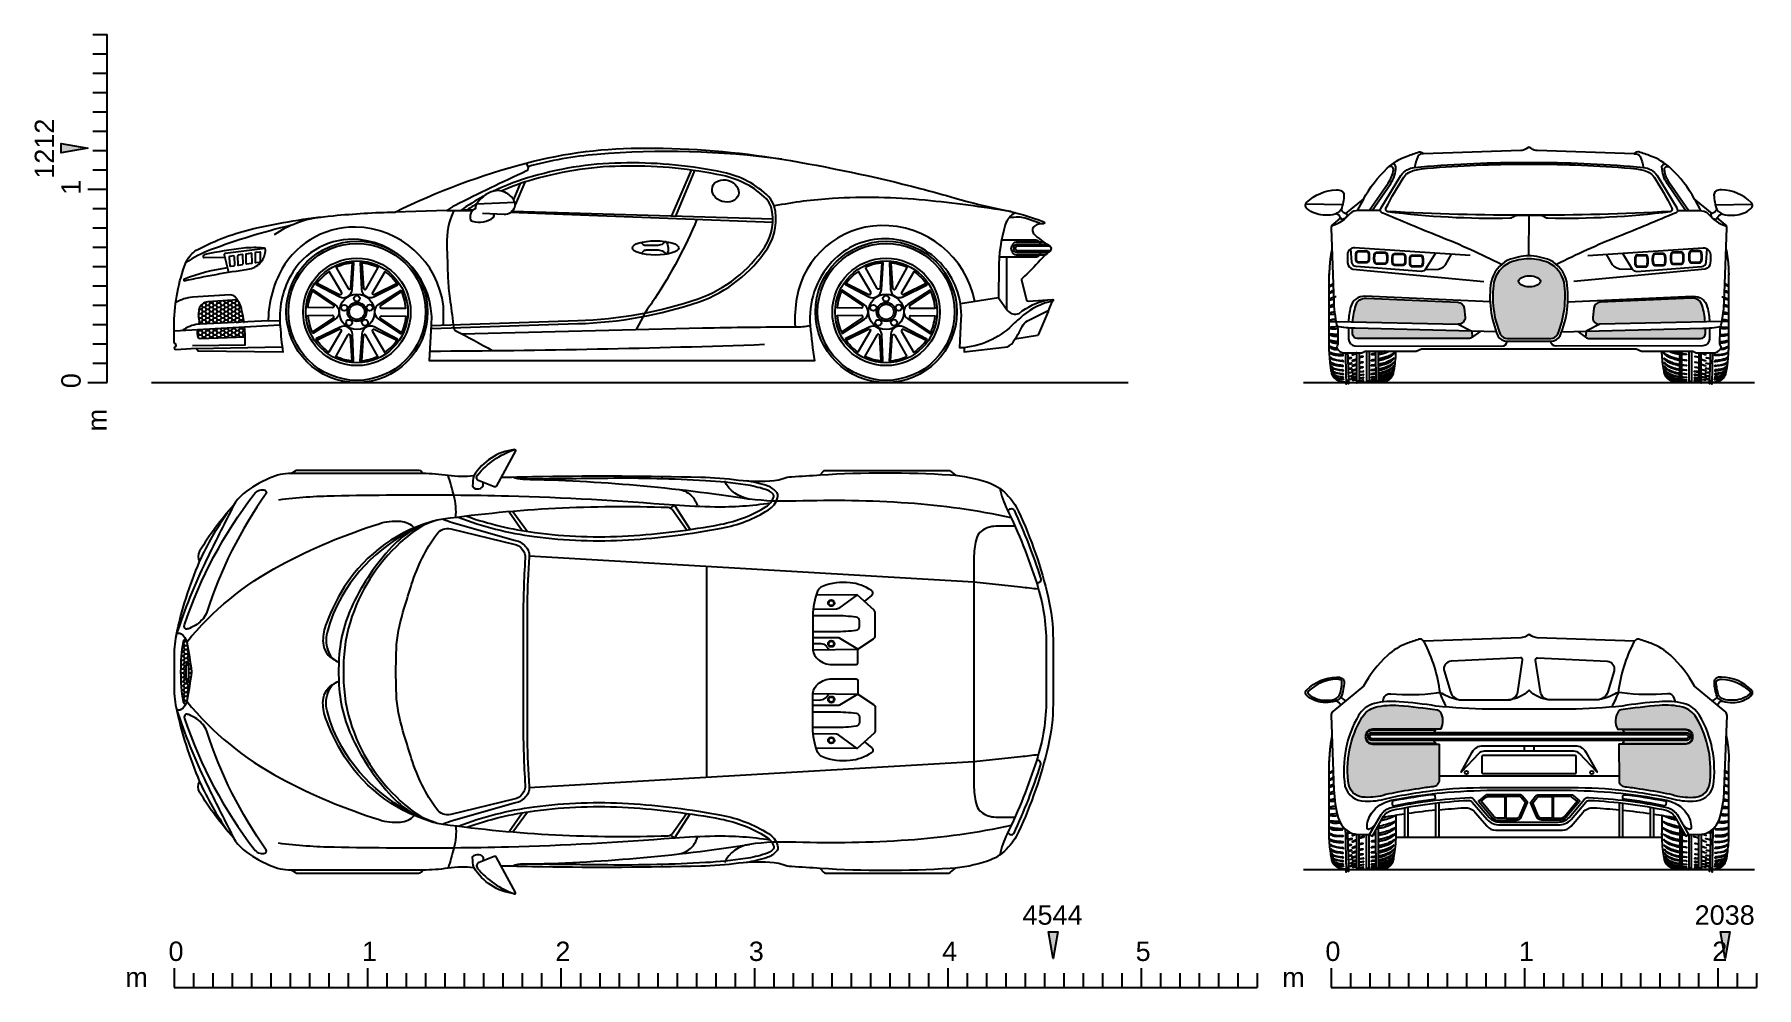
# Model space of a CAD drawing. Header units: millimetres. Extents: x 281 to 9184, y 473 to 5401.
import ezdxf

# ---------------------------------------------------------------- set-up
doc = ezdxf.new("R2010")
doc.units = ezdxf.units.MM
doc.layers.add('CAR_dwgmodels.com', color=250, linetype='Continuous')
doc.styles.get("Standard").update_dxf_attribs({"font": 'arial.ttf'})

msp = doc.modelspace()

# ---------------------------------------------------------------- texts
at = {"layer": 'CAR_dwgmodels.com', "color": 5, "char_height": 100, "attachment_point": 1, "rotation": 90}
for s, insert in [('1212', (282, 4655)), ('1', (419.5, 4572)), ('0', (419.5, 3572)), ('m', (553.9, 3348.8))]:
    msp.add_mtext_dynamic_manual_height_columns(s, width=93.512, gutter_width=12.5, heights=[0], dxfattribs=dict(at, insert=insert))
at = {"layer": 'CAR_dwgmodels.com', "color": 5, "char_height": 100, "attachment_point": 1}
for s, width, insert in [('4544', 100, (5388.7, 898.3)), ('2038', 100, (8863.8, 898.3)), ('0', 93.512, (973.7, 710.8)), ('2', 93.512, (2973.7, 710.8)), ('3', 93.512, (3973.7, 710.8)), ('0', 93.512, (6954.8, 710.8)), ('2', 93.512, (8954.8, 710.8)), ('1', 93.512, (1973.7, 710.8)), ('4', 93.512, (4973.7, 710.8)), ('5', 93.512, (5973.7, 710.8)), ('1', 93.512, (7954.8, 710.8)), ('m', 93.512, (750.5, 576.5))]:
    msp.add_mtext_dynamic_manual_height_columns(s, width=width, gutter_width=12.5, heights=[0], dxfattribs=dict(at, insert=insert))
at = {"layer": 'CAR_dwgmodels.com', "color": 18, "true_color": 0x000000, "insert": (6731.6, 576.5), "char_height": 100, "attachment_point": 1}
msp.add_mtext_dynamic_manual_height_columns('m', width=93.512, gutter_width=12.5, heights=[0], dxfattribs=at)

# ---------------------------------------------------------------- blocks, each defined once
blk = doc.blocks.new('Bugatti Chiron_side_dwgmodels.com')
h = blk.add_hatch()
h.set_pattern_fill('HONEY', color=0, scale=3.99341)
h.set_pattern_definition([(0, (-6512.844, -7439.642), (19.018614, 10.980402), [12.679076, -25.358152]), (120, (-6512.844, -7439.642), (-19.018614, 10.980402), [12.679076, -25.358152]), (60, (-6512.844, -7439.642), (4e-08, 21.960804), [-25.358152, 12.679076])])
h.paths.add_polyline_path([(-770, 417.5, 0.321232), (-815.9, 379.8, 0.095758), (-818.7, 338.7, 0.005029), (-813.9, 302.3, -0.005489), (-810.2, 302.5), (-583.8, 312.8, 0.020547), (-594.2, 371.5, 0.09136), (-618, 427.9)])
h.paths.add_polyline_path([(-577.5, 235.4, 0.017585), (-580.7, 286.3), (-821.5, 273.1, 0.186946), (-819.2, 231.8, 0.304848), (-811, 226.7)])
at = {"color": 0}
for points in [[(3551, 820.7, 0.205558), (3502.6, 808.8, 0.452452), (3499.6, 769.6, 0.071339), (3578.5, 709.2, -0.547402), (3580.4, 676.5, 0.055767), (3533.2, 633.5, -0.029871), (3439.1, 538.3, 0.256563), (3436.1, 528.7), (3461, 427.9, 0.367057), (3471.3, 420.5), (3596.3, 430.3, -0.437355), (3599, 427.9), (3599, 423.4, -0.327716), (3596.1, 420.8, 0.125927), (3444.9, 348.1, 0.016889), (3386.1, 295.2, -0.085548), (3268.6, 215.6, -0.093978), (3117.4, 179), (3124.5, 327.4, 0.20416), (3016.3, 619.3, 0.203396), (2732, 743.5, 0.211913), (2456.1, 624.5, 0.21235), (2343.5, 293.1, 0.015976), (2365.7, 112.8), (375.1, 112.8), (386.1, 300.2, 0.404216), (9, 739.2, 0.300204), (-343.9, 550.9, 0.14828), (-397.4, 290.4, 0.006497), (-383.5, 157.5), (-820.6, 162.6), (-830.7, 176.3), (-934, 169.6, -0.971581), (-935.6, 186.8, 0.363505), (-945, 205.2), (-945, 289.3, -0.085159), (-891.4, 602, -0.044192), (-875, 637.8, -0.142964), (-822.6, 688.6, -0.065301), (-533.6, 796.1, -0.032184), (-122.4, 862.9, -0.018649), (197, 881.9, -0.049629), (874.4, 1134.5, -0.067907), (1495.7, 1212, -0.042181), (2196.1, 1155.1, -0.022481), (2911.7, 1003.9, -0.008006), (3093.3, 953.7, 0.021646), (3338.8, 893.2, -0.041475), (3550.5, 831.9, -0.660096)], [(-631.5, 608.5), (-633.6, 652.1, 0.443747), (-637, 654.9), (-657.6, 651.8, 0.398449), (-661.4, 647), (-657.3, 603.9, 0.428729), (-653.9, 601.3), (-635.3, 603.9, 0.386668)], [(-617.4, 653.9), (-616.2, 610, 0.448829), (-612.9, 607.2), (-592.2, 610.1, 0.379143), (-588.4, 614.6), (-589.4, 658.6, 0.451626), (-592.8, 661.5), (-613.6, 658.4, 0.379046)], [(-575.2, 660.2), (-574.4, 616.1, 0.451137), (-571, 613.2), (-545, 617, 0.381242), (-541.2, 621.5), (-542.5, 665.6, 0.44942), (-545.9, 668.5), (-571.5, 664.6, 0.376853)], [(-501.5, 675.1), (-523.1, 671.9, 0.371694), (-526.8, 667.5), (-526.8, 623, 0.456594), (-523.4, 620.1), (-502.6, 623.1, 0.368568), (-498.8, 627.4), (-498.1, 672.1, 0.462844)]]:
    blk.add_lwpolyline(points, format="xyb", close=True, dxfattribs=at)
for points in [[(2196.1, 1155.1, 0.053534), (1241.3, 1179.6, 0.047298), (882.9, 1116, 7.352743)], [(384.3, 295.4), (1141.3, 320.9, 0.074292), (1764.2, 432.8, 0.160929), (2108.5, 702.5, 0.210306), (2142.1, 908.2, 0.079023), (2117.6, 949.2, 0.1457), (1891.2, 1070.1, 0.055829), (1395.7, 1119.2, 0.070883), (912.1, 1049.8, 0.036241), (746.4, 990.1, 0.036241)], [(384.9, 279.2), (1141.8, 304.8, 0.074306), (1769.6, 417.5, 0.161016), (2122, 693.6, 0.211356), (2157.5, 913.2, 0.081757), (2129.5, 960.2, 0.146078), (1894.5, 1086, 0.05581), (1395.5, 1135.4, 0.070857), (907.6, 1065.4, 0.04339), (707.8, 990.1, 0.04339)], [(874.4, 1134.5), (882.9, 1116, -0.360235), (877.1, 1094.1, 0.008272), (507.4, 915.6, 0.043784), (465.5, 889.7), (535.9, 890), (596.2, 887.7)], [(649.6, 876.1), (760.8, 870.9, 0.325429), (816.4, 907.5, 0.181613), (816.4, 931.7, 0.101182), (798.8, 959.9, 0.155775), (741.2, 991.3, 0.105801), (709.8, 990.6, 0.118774), (654.1, 962.5, 0.07189), (620.1, 923.9, 0.142189), (612.9, 900.3, 0.213129), (587.3, 871.4, 0.1113), (585.2, 846.8, 0.312405), (597, 834, 0.088292), (653.9, 831.4, 0.144409), (704.6, 854, 0.434031), (705.5, 873.5, -5.9115)], [(655.1, 963.3, 0.028406), (535.9, 890)], [(621.2, 925.6, 0.012346), (570.3, 893.7)], [(3382.1, 883.7, 0.016256), (2937, 942.5, 0.040221), (2459.5, 951.4, 0.03207), (2157.5, 913.2, 31.234029)], [(447.1, 297.5), (447.1, 394.7, 0.376049), (-8, 803.5, 0.291971), (-402.9, 558.4, 0.068831), (-450.3, 410.2, 0.040608), (-458.7, 318.5), (-810.2, 302.5, 0.134754), (-894.2, 275.3, 0.119671), (-900.3, 268.7, 0.119671)], [(-343.4, 812.5, 0.029421), (-756.7, 685.8, 0.059895), (-884, 620.2, 2.529185)], [(-425.7, 765.8, -0.123417), (-185.9, 856.1, 0.000587)], [(500.7, 889.8, 0.11854), (464.7, 713.2, -0.000796), (470.5, 539.9, 0.028911), (479.9, 435.1, -0.007196), (498.1, 299.2, -0.000853), (500, 283.1, 0.206962), (507.5, 270.1, -0.009045), (700, 165.4, 6.781549)], [(1758.1, 844.2, -0.047106), (1539.5, 434.5, -0.009212), (1487.9, 359.6, 0.118927), (1480.7, 341.7), (1444.1, 274.1)], [(3194.9, 418.7, 0.366965), (2706.1, 811.7, 0.356126), (2274.1, 439.9, 0.059811), (2265.5, 288.1, 0.938925)], [(3404.3, 878.2, 0.210573), (3351.5, 815.8, 0.071635), (3318.1, 584.8, -0.005852), (3316.3, 437.5), (3120.3, 407.2)], [(3534.8, 821.3, 0.019654), (3454.6, 850, 0.081119), (3420, 855, 0.0151), (3371.3, 852.6, 25.06942)], [(1468.7, 725), (1480.6, 714.7, 0.184591), (1493.8, 709.9), (1557.2, 710.7, 0.155048), (1585.4, 720.1), (1597.8, 729.2, -0.281425), (1602.6, 664.3), (1586.6, 675.4, 0.152847), (1558.7, 684.1), (1494.5, 684.1, 0.201578), (1480.5, 678.2), (1469.9, 667.4)], [(3332.6, 737.6), (3509.1, 737.6, -0.414214), (3532.2, 714.5), (3532.2, 714.3)], [(3557.7, 658.2), (3417, 658.2, -0.414214), (3382.7, 692.5), (3382.7, 693.8, -0.414214), (3417, 728.1), (3548.4, 728.1)], [(3569.8, 714.3), (3413.3, 714.3, 0.414214), (3393.7, 694.6), (3393.7, 692.8, 0.414214), (3413.3, 673.2), (3575.9, 673.2)], [(-669.9, 593.3, 0.060932), (-892.1, 534.4, 0.593773), (-893, 526.2, -0.02165), (-562.6, 585.9, 0.17667), (-499.5, 619.1, 0.142652), (-474.1, 671.4, 0.041197), (-472.7, 687.2, 0.386725), (-479.9, 695.2, 0.052533), (-587.2, 694.6, 0.027353), (-786.1, 661.4, 0.27756), (-794.9, 653.1, 0.463467), (-790.6, 646.8), (-683.4, 648.4)], [(-474.8, 692.6), (-681.3, 667.7, 0.449845), (-686.3, 660.4), (-664.3, 570.6)], [(3532.2, 673.2), (3532.2, 671.2, -0.414359), (3509.1, 648.2), (3320.6, 648.3)], [(3584.1, 704.5), (3413.3, 704.5, 0.414214), (3403.5, 694.6), (3403.5, 692.8, 0.414214), (3413.3, 683), (3586.1, 683)], [(-206.2, 513.4), (-89.9, 455.8, 0.745951), (-79.7, 466.8), (-143.6, 574.8, 0.094615), (-210.6, 507.1), (-88.7, 443.2, 0.519956), (-24.5, 480.3), (-15.5, 618.8, 0.094279), (-107.4, 595.4), (-45.9, 486.3, 0.745951), (-31.4, 489.6), (-23, 618.3)], [(25, 618.1), (33.3, 488.5, 0.745951), (47.9, 485.2), (109.4, 594.5, 0.094615), (17.4, 618.7), (23, 481.2, 0.519956), (87.2, 444.1), (211.7, 505.6)], [(207.4, 511.8), (91.8, 454.7, -0.745951), (81.7, 465.7), (145.4, 573.5, -0.094279), (211.7, 505.6)], [(2529.7, 513.4), (2646, 455.8, 0.745951), (2656.2, 466.8), (2592.3, 574.8, 0.094615), (2525.3, 507.1), (2647.2, 443.2, 0.519956), (2711.4, 480.3), (2720.4, 618.8, 0.094279), (2628.5, 595.4)], [(2712.9, 618.3), (2704.5, 489.6, -0.745951), (2690, 486.3), (2628.5, 595.4)], [(2760.9, 618.1), (2769.2, 488.5, 0.745951), (2783.8, 485.2), (2845.3, 594.5, 0.094615), (2753.3, 618.7), (2758.9, 481.2, 0.519956), (2823.1, 444.1), (2947.6, 505.6)], [(2943.3, 511.8), (2827.7, 454.7, -0.745951), (2817.6, 465.7), (2881.3, 573.5, -0.094279), (2947.6, 505.6)], [(-583.8, 312.8, 0.020547), (-594.2, 371.5, 0.110726), (-625.5, 438.4, 0.226195), (-655.7, 453.7), (-850, 441.6, 0.106491), (-936.7, 413.6)], [(-230.4, 471.9), (-123.2, 400.4, -0.745951), (-127.6, 386.1), (-252.9, 387.4, -0.094279), (-227.1, 478.8), (-111.7, 401.7, -0.519956), (-111.7, 327.6), (-228, 253.9)], [(230.4, 259), (123.2, 330.6, -0.745951), (127.6, 344.8), (252.9, 343.5, -0.094279), (227.1, 252.2), (111.7, 329.3, -0.519956), (111.7, 403.4), (228, 477.1)], [(231.2, 470.1), (123.2, 398.2, 0.745951), (127.6, 383.9), (253, 385.2, 0.094615), (228, 477.1)], [(2504.7, 260.8), (2612.7, 332.8, 0.745951), (2608.3, 347.1), (2482.9, 345.8, 0.094615), (2507.9, 253.9), (2624.2, 327.6, 0.519956), (2624.2, 401.7), (2508.8, 478.8, 0.094279), (2483, 387.4), (2608.3, 386.1, 0.745951), (2612.7, 400.4), (2505.5, 471.9)], [(2967.1, 470.1), (2859.1, 398.2, 0.745951), (2863.5, 383.9), (2988.9, 385.2, 0.094615), (2963.9, 477.1), (2847.6, 403.4, 0.519956), (2847.6, 329.3), (2963, 252.2, 0.094279), (2988.8, 343.5), (2863.5, 344.8, 0.745951), (2859.1, 330.6), (2966.3, 259)], [(-618, 427.9), (-770, 417.5, 0.321232), (-815.9, 379.8, 0.095758), (-818.7, 338.7, 0.005029), (-813.9, 302.3, -0.036232)], [(3138.7, 180.6), (3138.7, 158.4), (3348.1, 182.6, 0.218043), (3392.2, 209.3, 0.035974), (3439.2, 290.3, -0.1485), (3466.4, 319.7), (3569.9, 370.6, -0.695004), (3573.2, 367.5), (3521.9, 246.4, -0.256985), (3518.2, 243.5), (3402.2, 224.4)], [(3316.3, 437.5), (3363.4, 373.3, 0.358506), (3423.2, 357.9, -0.114614), (3572, 428.4, -0.10747)], [(-850.3, 191.2), (-577.5, 195.6, 0.031327), (-580.7, 286.3, 0.031327)], [(-577.5, 235.4), (-811, 226.7, -0.304848), (-819.2, 231.8, -0.186946), (-821.5, 273.1, 2.043713)], [(-231.2, 260.8), (-123.2, 332.8, 0.745951), (-127.6, 347.1), (-253, 345.8, 0.094615), (-228, 253.9)], [(-25, 112.9), (-33.3, 242.4, 0.745951), (-47.9, 245.8), (-109.4, 136.5, 0.094615), (-17.4, 112.3), (-23, 249.8, 0.519956), (-87.2, 286.9), (-211.7, 225.4)], [(-207.4, 219.2), (-91.8, 276.2, -0.745951), (-81.7, 265.3), (-145.4, 157.5, -0.094279), (-211.7, 225.4)], [(206.2, 217.6), (89.9, 275.1, 0.745951), (79.7, 264.2), (143.6, 156.2, 0.094615), (210.6, 223.8), (88.7, 287.7, 0.519956), (24.5, 250.7), (15.5, 112.1, 0.094279), (107.4, 135.5), (45.9, 244.6, 0.745951), (31.4, 241.3), (23, 112.7)], [(540.9, 252.5), (1786.7, 282.3, -0.005868), (2265.5, 288.1, 0.043119), (2343.3, 294.9, -0.086614)], [(2710.9, 112.9), (2702.6, 242.4, 0.745951), (2688, 245.8), (2626.5, 136.5, 0.094615), (2718.5, 112.3), (2712.9, 249.8, 0.519956), (2648.7, 286.9), (2524.2, 225.4)], [(2528.5, 219.2), (2644.1, 276.2, -0.745951), (2654.2, 265.3), (2590.5, 157.5, -0.094279), (2524.2, 225.4)], [(2942.1, 217.6), (2825.8, 275.1, 0.745951), (2815.6, 264.2), (2879.5, 156.2, 0.094615), (2946.5, 223.8), (2824.6, 287.7, 0.519956), (2760.4, 250.7), (2751.4, 112.1, 0.094279), (2843.3, 135.5)], [(378, 162.7, 0.007474), (2107.7, 197.8, -0.017619)], [(2758.9, 112.7), (2767.3, 241.3, -0.745951), (2781.8, 244.6), (2843.3, 135.5)]]:
    blk.add_lwpolyline(points, format="xyb", dxfattribs=at)
for points in [[(1728.8, 1098.6), (1625.6, 861.7)], [(1745.1, 1096.3), (1646.3, 861.1)], [(844.7, 1028.8), (809, 946.7)], [(868.9, 1036.8), (818.6, 919.6)], [(542.5, 894.6), (601.2, 892.8)], [(816.4, 931.7), (618.9, 922)], [(465.5, 889.7), (197, 881.9)], [(794.8, 880.3), (2149.9, 829.5)], [(802.7, 886.7), (2150.3, 845.8)], [(3359, 648.3), (3359, 379.1)], [(3573.2, 367.5), (3595.8, 420.7)], [(-397.9, 296.4), (-945, 266.3)], [(-458.7, 318.5), (-399.2, 321.2)], [(-830.7, 176.3), (-386.7, 185.1)]]:
    blk.add_lwpolyline(points, dxfattribs=at)
for centre, radius in [((0, 365.5), 365.5), ((0, 365.5), 354.1), ((2735.9, 365.5), 365.5), ((2735.9, 365.5), 354.1), ((0, 365.5), 277.8), ((0, 365.5), 263.7), ((2735.9, 365.5), 277.8), ((2735.9, 365.5), 263.7), ((0, 365.5), 91.1), ((-0.5, 434.6), 15.8), ((2735.9, 365.5), 91.1), ((2735.4, 434.6), 15.8), ((-65.9, 386.4), 15.8), ((0, 365.5), 49.4), ((0, 365.5), 39.7), ((65.6, 387.3), 15.8), ((2670, 386.4), 15.8), ((2735.9, 365.5), 49.4), ((2735.9, 365.5), 39.7), ((2801.5, 387.3), 15.8), ((-40.2, 309.3), 15.8), ((41, 309.9), 15.8), ((2695.7, 309.3), 15.8), ((2776.9, 309.9), 15.8)]:
    blk.add_circle(centre, radius, dxfattribs=at)
for centre, major_axis, ratio in [((1905, 990.8), (67.2, -20.3), 0.803257), ((1543.7, 696.3), (119.8, 0), 0.307045)]:
    blk.add_ellipse(centre, major_axis=major_axis, ratio=ratio, dxfattribs=at)
blk = doc.blocks.new('Bugatti Chiron_top_dwgmodels.com')
h = blk.add_hatch()
h.set_pattern_fill('HONEY', color=0, scale=3.987913)
h.set_pattern_definition([(0, (-5551.854, -5696.316), (18.992434, 10.965287), [12.661623, -25.323245]), (120, (-5551.854, -5696.316), (-18.992434, 10.965287), [12.661623, -25.323245]), (60, (-5551.854, -5696.316), (4e-08, 21.930574), [-25.323245, 12.661623])])
h.paths.add_polyline_path([(65, 152.9, 0.063507), (59.3, 169.6, 0.268248), (47.5, 155.1, 0.040617), (35.3, 0, 0.040617), (47.5, -155.1, 0.268248), (59.3, -169.6, 0.063507), (65, -152.9, 0.020194), (89.7, 0, 0.020194)])
edge = h.paths.add_edge_path(flags=16)
edge.add_ellipse((68, -1.6), major_axis=(0, 56), ratio=0.116456, start_angle=0, end_angle=360)
at = {"color": 0}
for points in [[(1759.5, 1147.8, 0.23301), (1549.1, 1012.4, 0.053106), (1542.9, 961.5, 0.267399), (1549.4, 949.8, 0.238912), (1583.4, 947.3, 0.223), (1597.2, 962.7), (1596.8, 978.3)], [(1549.1, 1012.4, -0.07002), (1416.9, 1014.1, 0.038114), (1284.5, 1024.2), (604.9, 1024.2, 0.109252), (493.5, 1000.8, 0.06514), (356.8, 919.1, 0.097392), (307, 858.9, 0.003285), (177.1, 599.5, 0.033504), (19, 214.8, 0.080944), (0, 98.5), (0, 0), (0, -98.5, 0.080944), (19, -214.8, 0.033504), (177.1, -599.5, 0.003285), (307, -858.9, 0.097392), (356.8, -919.1, 0.06514), (493.5, -1000.8, 0.109252), (604.9, -1024.2), (1284.5, -1024.2, 0.038114), (1416.9, -1014.1, -0.07002), (1549.1, -1012.4)], [(604.9, 1024.2), (627.1, 1039.1, -0.148794), (635.2, 1041.6), (1265.6, 1041.6, -0.210439), (1276.5, 1036.8), (1288, 1024.2)], [(1455.9, 796.8, 0.087079), (1446.1, 911.8, 0.009991), (1416.9, 1014.1, 0.738697)], [(1468, 798.3, 0.05827), (1861.9, 698.8, 0.048063), (2348.7, 681.6, 0.031761), (2830, 741.8, 0.091958), (3072.1, 836.1, 0.183718), (3119.9, 898.5, 0.272533), (3111.5, 932.1, 0.124934), (3062.6, 962, 0.032526), (2957.6, 986.9, 1.184634)], [(1512.4, 803.9, 0.052527), (1864.6, 719.2, 0.048063), (2347.5, 702.2, 0.031761), (2826.2, 762, 0.091958), (3061.3, 853.6, 0.183718), (3100.1, 904.4, 0.272533), (3096.8, 917.8, 0.124934), (3056.5, 942.3, 0.032526), (2954.2, 966.7, 0.020966), (2747.1, 987.4, 0.017252), (2242.3, 999.4, -0.000356), (1803.3, 994.9, -0.113003), (1751.1, 1006.3)], [(1691, 1004.8, -0.002795), (1906, 1009.5, -0.010619), (2722.6, 1005.6, -0.024488), (2918.2, 990.9, 0.056433), (3102.2, 988.8, 0.058572), (3148.7, 999.2, -0.068603), (3192, 1007.9, 0.000815), (3340.5, 1017.3, -0.032235), (4012.5, 1017.5, -0.065876), (4205.9, 979.2, -0.117672), (4303.4, 917.9, -0.084784), (4365.1, 828.8, -0.051753), (4518.7, 385.2, -0.05754), (4544, 166), (4544, 0), (4544, -166, -0.05754), (4518.7, -385.2, -0.051753), (4365.1, -828.8, -0.084784), (4303.4, -917.9, -0.117672), (4205.9, -979.2, -0.065876), (4012.5, -1017.5, -0.032235), (3340.5, -1017.3, 0.000815), (3192, -1007.9, -0.068603), (3148.7, -999.2, 0.058572), (3102.2, -988.8, 0.056433), (2918.2, -990.9, -0.024488), (2722.6, -1005.6, -0.010619), (1906, -1009.5, -0.002795), (1691, -1004.8)], [(1803.3, 994.9, -0.034627), (2974.6, 892.7, -3580.285237)], [(4327.5, 795.4, 0.03635), (3794.1, 871.3, 0.02555), (3213.4, 881.5, -0.04013), (2974.6, 892.7, -0.256933), (2845.8, 986.6, -1.57234)], [(3340.5, 1017.3), (3356.7, 1035.9, -0.217397), (3367.8, 1040.9), (4004.7, 1040.9, -0.179489), (4014.3, 1037.4), (4040, 1015.2)], [(53, 241.9, -0.08151), (413.2, 918.3, -0.266359), (464.4, 939.9, -0.450812), (476.6, 922, 0.077356), (168.7, 307.5, -0.102393), (149.7, 273.8, -0.120222), (78.7, 223.8, -0.119913), (60.6, 220.5, -0.380597), (53, 241.9, -0.217585)], [(3081.7, 870.9, -0.043002), (2795.3, 851.3, -0.012182), (2587.1, 860.1, 0.014054), (1728, 906.9, 0.004603), (1446.1, 911.8, 0.006903), (827.3, 908.1, 0.026569), (540, 887.2)], [(2610.7, 942, -0.142547), (2669, 914.6, -0.098832), (2696.4, 878.7, -0.05733), (2705.1, 853.9, -100.402929)], [(4268.1, 947.7, 0.054967), (4306.7, 839, -0.035494), (4459.6, 456.8, -0.077542), (4508.4, 144.3), (4508.4, 0), (4508.4, -144.3, -0.077542), (4459.6, -456.8, -0.035494), (4306.7, -839, 0.054967), (4268.1, -947.7)], [(307, 858.9, 0.046669), (131.5, 622.9, 0.280741), (131.6, 569.2, -0.042964), (275.4, 822.7, 1.899608)], [(2648.7, 732.6), (2574.8, 838.6, 0.2073), (2554.7, 848.2, 0.043844), (1391, 788, 0.024364), (1439.7, 771.5), (1757.8, 680.4, -0.136686), (1811.4, 653.9, -0.234336), (1835.4, 594.2, 0.01991), (1825.7, 351.3), (1825.7, 0), (1825.7, -351.3, 0.01991), (1835.4, -594.2, -0.234336), (1811.4, -653.9, -0.136686), (1757.8, -680.4), (1439.7, -771.5, 0.024364), (1391, -788)], [(4310.9, 830.5, -0.613506), (4342.5, 835.5, -0.028588), (4479.9, 484.1, -0.517446), (4459.6, 456.8, -85.062593)], [(65, 152.9, -0.099202), (549.3, 550.4, -0.045631), (1059.3, 765.1, -0.095297), (1169.5, 778, -0.188137), (1241.7, 743.6, 0.432698)], [(1328, 774.3, 0.193166), (861.1, 407.2, 0.04442), (782.7, 238, 0.100279), (769.7, 149.6, 0.275815), (829.8, 60.3, 13.464818)], [(1352.4, 781, 0.186941), (866.8, 389.1, 0.068634), (791.1, 202.4, 0.164342), (799.2, 98.5, 0.205221), (850.8, 49.2, 0.205221)], [(1250, 740.9, 0.08528), (1124.8, 644.9, 0.075122), (924.3, 349.3, 0.10333), (850.8, 49.2), (849.1, 0), (850.8, -49.2, 0.10333), (924.3, -349.3, 0.075122), (1124.8, -644.9, 0.08528), (1250, -740.9)], [(1391, 788, 0.065897), (1309.8, 767.3, 0.058777), (1192.4, 688, 0.132606), (919.5, 285.3, 0.083177), (875.6, 23.1), (875.6, 0), (875.6, -23.1, 0.083177), (919.5, -285.3, 0.132606), (1192.4, -688, 0.058777), (1309.8, -767.3, 0.065897), (1391, -788, 0.043844), (2554.7, -848.2, 0.2073), (2574.8, -838.6), (2648.7, -732.6)], [(4347.1, 752.3), (4247.6, 751.6, 0.161273), (4173.3, 726.4, 0.155589), (4149.8, 693, 0.076619), (4135.2, 598.6), (4135.2, 0), (4135.2, -598.6, 0.076619), (4149.8, -693, 0.155589), (4173.3, -726.4, 0.161273), (4247.6, -751.6), (4347.1, -752.3)], [(10.2, 184.3, -0.049249), (131.6, 569.2, -2.97248)], [(1835.6, 598.7), (4135.2, 464.1), (4376.2, 438.5, -0.005023), (4468.4, 427.8, 1.134398)], [(3568.5, 362.9), (3606.7, 393.9, 0.510809), (3606.1, 419.2, 0.125715), (3494.2, 460.1, 0.11944), (3352, 440.4, 0.203864), (3326.9, 415.6, 0.098025), (3301.8, 288.8), (3301.8, 112.2, 0.192694), (3328.9, 63, 0.173446), (3400.7, 37.3), (3525.3, 37.3, 0.414214), (3535, 47.1), (3535, 115.6), (3440.7, 172.8, 0.137133), (3430.6, 175.6), (3301.8, 175.6)], [(3301.8, 112.2), (3535, 115.6), (3616.1, 169.5, 0.25104), (3624.8, 185.8), (3624.8, 303.4, 0.212236), (3618.4, 317.9), (3530.5, 397.2), (3435.2, 327, -0.156416), (3423.8, 323.1), (3303.4, 321.4)], [(3301.8, 207.8), (3417.3, 207.8, 0.032208), (3526.6, 214.9, 0.376976), (3543.7, 234.3), (3543.7, 248.3), (3543.7, 262.3, 0.376976), (3526.6, 281.8, 0.032208), (3417.3, 288.8), (3301.8, 288.8)], [(12, 192.8, -0.394539), (36.3, 196.4, -0.193814), (65, 152.9, -0.020194), (89.7, 0, -0.020194), (65, -152.9, -0.193814), (36.3, -196.4, -0.394539), (12, -192.8)], [(59.3, -169.6, -0.268248), (47.5, -155.1, -0.040617), (35.3, 0, -0.040617), (47.5, 155.1, -0.268248), (59.3, 169.6)], [(3301.8, 145.9), (3335.7, 146.5, -0.315015), (3384.6, 113.4, -1.453761)], [(1328, -774.3, -0.193166), (861.1, -407.2, -0.04442), (782.7, -238, -0.100279), (769.7, -149.6, -0.275815), (829.8, -60.3, -13.464818)], [(1352.4, -781, -0.186941), (866.8, -389.1, -0.068634), (791.1, -202.4, -0.164342), (799.2, -98.5, -0.205221), (850.8, -49.2, -0.205221)], [(3568.5, -362.9), (3606.7, -393.9, -0.510809), (3606.1, -419.2, -0.125715), (3494.2, -460.1, -0.11944), (3352, -440.4, -0.203864), (3326.9, -415.6, -0.098025), (3301.8, -288.8), (3301.8, -112.2, -0.192694), (3328.9, -63, -0.173446), (3400.7, -37.3), (3525.3, -37.3, -0.414214), (3535, -47.1), (3535, -115.6), (3440.7, -172.8, -0.137133), (3430.6, -175.6), (3301.8, -175.6)], [(65, -152.9, 0.099202), (549.3, -550.4, 0.045631), (1059.3, -765.1, 0.095297), (1169.5, -778, 0.188137), (1241.7, -743.6, -0.432698)], [(3301.8, -112.2), (3535, -115.6), (3616.1, -169.5, -0.25104), (3624.8, -185.8), (3624.8, -303.4, -0.212236), (3618.4, -317.9), (3530.5, -397.2), (3435.2, -327, 0.156416), (3423.8, -323.1), (3303.4, -321.4)], [(3301.8, -145.9), (3335.7, -146.5, 0.315015), (3384.6, -113.4, 1.453761)], [(10.2, -184.3, 0.049249), (131.6, -569.2, 2.97248)], [(53, -241.9, 0.08151), (413.2, -918.3, 0.266359), (464.4, -939.9, 0.450812), (476.6, -922, -0.077356), (168.7, -307.5, 0.102393), (149.7, -273.8, 0.120222), (78.7, -223.8, 0.119913), (60.6, -220.5, 0.380597), (53, -241.9, 0.217585)], [(3301.8, -207.8), (3417.3, -207.8, -0.032208), (3526.6, -214.9, -0.376976), (3543.7, -234.3), (3543.7, -248.3), (3543.7, -262.3, -0.376976), (3526.6, -281.8, -0.032208), (3417.3, -288.8), (3301.8, -288.8)], [(1835.6, -598.7), (4135.2, -464.1), (4376.2, -438.5, 0.005023), (4468.4, -427.8, -1.134398)], [(4310.9, -830.5, 0.613506), (4342.5, -835.5, 0.028588), (4479.9, -484.1, 0.517446), (4459.6, -456.8, 85.062593)], [(307, -858.9, -0.046669), (131.5, -622.9, -0.280741), (131.6, -569.2, 0.042964), (275.4, -822.7, -1.899608)], [(1468, -798.3, -0.05827), (1861.9, -698.8, -0.048063), (2348.7, -681.6, -0.031761), (2830, -741.8, -0.091958), (3072.1, -836.1, -0.183718), (3119.9, -898.5, -0.272533), (3111.5, -932.1, -0.124934), (3062.6, -962, -0.032526), (2957.6, -986.9, -1.184634)], [(1512.4, -803.9, -0.052527), (1864.6, -719.2, -0.048063), (2347.5, -702.2, -0.031761), (2826.2, -762, -0.091958), (3061.3, -853.6, -0.183718), (3100.1, -904.4, -0.272533), (3096.8, -917.8, -0.124934), (3056.5, -942.3, -0.032526), (2954.2, -966.7, -0.020966), (2747.1, -987.4, -0.017252), (2242.3, -999.4, 0.000356), (1803.3, -994.9, 0.113003), (1751.1, -1006.3)], [(1455.9, -796.8, -0.087079), (1446.1, -911.8, -0.009991), (1416.9, -1014.1, -0.738697)], [(4327.5, -795.4, -0.03635), (3794.1, -871.3, -0.02555), (3213.4, -881.5, 0.04013), (2974.6, -892.7, 0.256933), (2845.8, -986.6, 1.57234)], [(3081.7, -870.9, 0.043002), (2795.3, -851.3, 0.012182), (2587.1, -860.1, -0.014054), (1728, -906.9, -0.004603), (1446.1, -911.8, -0.006903), (827.3, -908.1, -0.026569), (540, -887.2)], [(2610.7, -942, 0.142547), (2669, -914.6, 0.098832), (2696.4, -878.7, 0.05733), (2705.1, -853.9, 100.402929)], [(1759.5, -1147.8, -0.23301), (1549.1, -1012.4, -0.053106), (1542.9, -961.5, -0.267399), (1549.4, -949.8, -0.238912), (1583.4, -947.3, -0.223), (1597.2, -962.7), (1596.8, -978.3)], [(1803.3, -994.9, 0.034627), (2974.6, -892.7, 3580.285237)], [(604.9, -1024.2), (627.1, -1039.1, 0.148794), (635.2, -1041.6), (1265.6, -1041.6, 0.210439), (1276.5, -1036.8), (1288, -1024.2)], [(3340.5, -1017.3), (3356.7, -1035.9, 0.217397), (3367.8, -1040.9), (4004.7, -1040.9, 0.179489), (4014.3, -1037.4), (4040, -1015.2)]]:
    blk.add_lwpolyline(points, format="xyb", dxfattribs=at)
for points in [[(1655.1, 956.2), (1576.5, 986, -0.51418), (1568.4, 1016.8, -0.139964), (1759.5, 1147.8, -0.679889), (1764.8, 1141.5), (1667.2, 960.7, -0.37607)], [(1145.4, 0), (1150.3, 141, -0.049848), (1189.7, 328.7, -0.000508), (1227.8, 451.5, -0.081058), (1357.9, 711.5, -0.30497), (1431.3, 738.5), (1756.7, 659.3, -0.384435), (1814.6, 586.3, 0.015741), (1804.5, 266.9), (1804.5, 0), (1804.5, -266.9, 0.015741), (1814.6, -586.3, -0.384435), (1756.7, -659.3), (1431.3, -738.5, -0.30497), (1357.9, -711.5, -0.081058), (1227.8, -451.5, -0.000508), (1189.7, -328.7, -0.049848), (1150.3, -141)], [(1655.1, -956.2), (1576.5, -986, 0.51418), (1568.4, -1016.8, 0.139964), (1759.5, -1147.8, 0.679889), (1764.8, -1141.5), (1667.2, -960.7, 0.37607)]]:
    blk.add_lwpolyline(points, format="xyb", close=True, dxfattribs=at)
for points in [[(1732.2, 826.9), (1798.5, 729.2)], [(1751.8, 828.6), (1826.7, 724.6)], [(2565.8, 845.5), (2587.1, 860.1), (2668.6, 735.5)], [(2754.2, -544.9), (2754.2, 0), (2754.2, 544.9)], [(3530.5, 397.2), (3319.6, 396.2)], [(3530.5, -397.2), (3319.6, -396.2)], [(1732.2, -826.9), (1798.5, -729.2)], [(1751.8, -828.6), (1826.7, -724.6)], [(2565.8, -845.5), (2587.1, -860.1), (2668.6, -735.5)]]:
    blk.add_lwpolyline(points, dxfattribs=at)
for centre, radius in [((3397.5, 355), 16.8), ((3397.5, 355), 13.2), ((3397.5, 144.5), 16.8), ((3397.5, 144.5), 13.2), ((3397.5, -144.5), 16.8), ((3397.5, -144.5), 13.2), ((3397.5, -355), 16.8), ((3397.5, -355), 13.2)]:
    blk.add_circle(centre, radius, dxfattribs=at)
blk.add_ellipse((68, -1.6), major_axis=(0, 56), ratio=0.116456, dxfattribs=at)
blk = doc.blocks.new('Bugatti Chiron_front_dwgmodels.com')
h = blk.add_hatch()
h.set_pattern_fill('HONEY', color=0, scale=3.99341)
h.set_pattern_definition([(0, (-11583.468, -7439.365), (19.018614, 10.980402), [12.679076, -25.358152]), (120, (-11583.468, -7439.365), (-19.018614, 10.980402), [12.679076, -25.358152]), (60, (-11583.468, -7439.365), (4e-08, 21.960804), [-25.358152, 12.679076])])
h.paths.add_polyline_path([(181.4, 518.4, 0.22451), (102.4, 619.4, 0.083501), (0, 640.6, 0.083501), (-102.4, 619.4, 0.22451), (-181.4, 518.4, 0.137645), (-147.3, 247.7, 0.262894), (-112.5, 228.1), (0, 228.1), (112.5, 228.1, 0.262894), (147.3, 247.7, 0.137645)])
edge = h.paths.add_edge_path(flags=16)
edge.add_ellipse((2.8, 523.7), major_axis=(56.1, 0), ratio=0.507125, start_angle=0, end_angle=360)
h.paths.add_polyline_path([(895.5, 399.1, 0.362153), (840.6, 436.4), (367.7, 415.2, 0.370875), (335.1, 384.5), (330.1, 336.8, 0.446586), (366.5, 302.1), (911.1, 313.6, 0.049028)])
h.paths.add_polyline_path([(912.6, 281.3, -0.005416), (899.3, 280.8), (295.5, 265.4), (293, 234.2, 0.160956), (313.4, 227.5), (887.5, 228.3, 0.39713), (911.9, 251.4, 0.016815)])
h.paths.add_polyline_path([(-335.1, 384.5, 0.370875), (-367.7, 415.2), (-840.6, 436.4, 0.362153), (-895.5, 399.1, 0.049028), (-911.1, 313.6), (-366.5, 302.1, 0.446586), (-330.1, 336.8)])
h.paths.add_polyline_path([(-295.5, 265.4), (-899.3, 280.8, -0.005416), (-912.6, 281.3, 0.016815), (-911.9, 251.4, 0.39713), (-887.5, 228.3), (-313.4, 227.5, 0.160956), (-293, 234.2)])
at = {"color": 0}
for points in [[(-946.6, 873.8), (-855.7, 948.7, -0.082141), (-732.6, 1108, -0.100247), (-629.1, 1171.4, -0.010825), (-568, 1192.2, -0.178097), (-556.6, 1191.7, -0.13272), (-544.6, 1182.4)], [(544.6, 1182.4), (42.2, 1199.7, -0.125857), (14.2, 1207.9), (0, 1216.4), (-14.2, 1207.9, -0.125857), (-42.2, 1199.7), (-544.6, 1182.4, 0.334068), (-574.8, 1169.3, 0.036507), (-592.1, 1112.1)], [(946.6, 873.8), (855.7, 948.7, 0.082141), (732.6, 1108, 0.100247), (629.1, 1171.4, 0.010825), (568, 1192.2, 0.178097), (556.6, 1191.7, 0.13272), (544.6, 1182.4, -0.334068), (574.8, 1169.3, -0.036507), (592.1, 1112.1)], [(-825.3, 889.2), (-727.1, 1031.7, 0.11433), (-700.3, 1099.6, 0.653914), (-724.9, 1115, -10.611007)], [(-809.9, 889.2), (-714.6, 1029.1, 0.147982), (-687.8, 1114.9, 0.455446), (-705.4, 1130.6, 15.494627)], [(-142.7, 610.1, 0.022755), (-463.2, 755.4, -0.00565), (-760.6, 878.1, -0.302169), (-767.8, 889.2, -0.134987), (-763.8, 903.5), (-662.9, 1070.8, -0.219811), (-592.1, 1112.1, -0.023766), (-44.8, 1138.1), (0, 1138.1), (44.8, 1138.1, -0.023766), (592.1, 1112.1, -0.219811), (662.9, 1070.8), (763.8, 903.5, -0.134987), (767.8, 889.2, -0.302169), (760.6, 878.1, -0.00565), (463.2, 755.4, 0.022755), (142.7, 610.1)], [(-731.6, 884.8, 0.038335), (-97.9, 851.7, 0.116877), (-84.5, 854.7), (-69.7, 863.2, -0.130199), (-62.4, 865.1), (0, 865.2, -0.015442), (-731.6, 884.8, -0.476909), (-739.2, 901.6, -0.028449), (-647, 1062.4, -0.128753), (-621.6, 1085.6, -0.097009), (-556.4, 1104.9, -0.023684), (-51.2, 1128.8), (0, 1128.8), (51.2, 1128.8, -0.023684), (556.4, 1104.9, -0.097009), (621.6, 1085.6, -0.128753), (647, 1062.4, -0.028449), (739.2, 901.6, -0.476909), (731.6, 884.8, -0.015442), (0, 865.2), (62.4, 865.1, -0.130199), (69.7, 863.2), (84.5, 854.7, 0.116877), (97.9, 851.7, 0.038335), (731.6, 884.8)], [(809.9, 889.2), (714.6, 1029.1, -0.147982), (687.8, 1114.9, -0.455446), (705.4, 1130.6, -15.494627)], [(825.3, 889.2), (727.1, 1031.7, -0.11433), (700.3, 1099.6, -0.653914), (724.9, 1115, 10.611007)], [(-971.3, 894.6, -0.206778), (-1014.1, 867.9, -0.052607), (-1064.7, 865.6, -0.1584), (-1145.9, 898.1, -0.469933), (-1149.4, 930.8, -0.186723), (-995.2, 996.9, -0.141768), (-965.5, 989.5, -0.249374), (-956.3, 971.1, -0.086046), (-971.3, 894.6, 0.218868), (-946.6, 873.8, -0.45979), (-939.7, 864.7, -0.327818), (-965.7, 844, -0.403149), (-973.5, 851.6, 0.22319), (-998.1, 872.5)], [(971.3, 894.6, 0.206778), (1014.1, 867.9, 0.052607), (1064.7, 865.6, 0.1584), (1145.9, 898.1, 0.469933), (1149.4, 930.8, 0.186723), (995.2, 996.9, 0.141768), (965.5, 989.5, 0.249374), (956.3, 971.1, 0.086046), (971.3, 894.6, -0.218868), (946.6, 873.8, 0.45979), (939.7, 864.7, 0.327818), (965.7, 844, 0.403149), (973.5, 851.6, -0.22319), (998.1, 872.5)], [(-973.5, 851.6), (-1014.4, 817.9, 0.233802), (-1023.3, 798.1), (-1009, 414, 0.055051), (-988.5, 275.7), (-987.4, 200.4, -0.064736), (-991.8, 189.1, 0.315381), (-989.8, 172, 0.146453), (-961.5, 154.4), (-864.3, 154.4), (-846.6, 162.4), (-582.4, 162.4), (-555, 175.2), (0, 175.2), (555, 175.2), (582.4, 162.4), (846.6, 162.4), (864.3, 154.4), (961.5, 154.4, 0.146453), (989.8, 172, 0.315381), (991.8, 189.1, -0.064736), (987.4, 200.4), (988.5, 275.7, 0.055051), (1009, 414), (1023.3, 798.1, 0.233802), (1014.4, 817.9), (973.5, 851.6)], [(-767.8, 889.2), (-882.8, 889.2, 0.165174), (-925.1, 874.9, -0.156448), (-1021.1, 809.1, 6.831394)], [(767.8, 889.2), (882.8, 889.2, -0.165174), (925.1, 874.9, 0.156448), (1021.1, 809.1, -6.831394)], [(-303.6, 657), (-901.3, 696.3, 0.431696), (-938.2, 661.9, 0.012993), (-937.3, 618.3, 0.332894), (-911.3, 586.6), (-232.6, 522.2)], [(-483.6, 668.8), (-534.1, 586.5, -0.280898), (-556.9, 574.9), (-893.4, 600.1, -0.372234), (-916, 622.8), (-920.9, 691.7)], [(-534.1, 586.5), (-482.8, 585.3, 0.238161), (-432, 609.4), (-400.3, 663.4)], [(303.6, 657), (901.3, 696.3, -0.431696), (938.2, 661.9, -0.012993), (937.3, 618.3, -0.332894), (911.3, 586.6), (232.6, 522.2)], [(534.1, 586.5), (482.8, 585.3, -0.238161), (432, 609.4), (400.3, 663.4)], [(483.6, 668.8), (534.1, 586.5, 0.280898), (556.9, 574.9), (893.4, 600.1, 0.372234), (916, 622.8), (920.9, 691.7)], [(-201, 418), (-848, 446.5, 0.359874), (-922, 390.6, 0.039041), (-933.9, 314, 10.438986)], [(201, 418), (848, 446.5, -0.359874), (922, 390.6, -0.039041), (933.9, 314, -10.438986)], [(-911.1, 313.6, -0.049028), (-895.5, 399.1, -0.362153), (-840.6, 436.4), (-367.7, 415.2, -0.370875), (-335.1, 384.5), (-330.1, 336.8, -0.446586), (-366.5, 302.1)], [(911.1, 313.6, 0.049028), (895.5, 399.1, 0.362153), (840.6, 436.4), (367.7, 415.2, 0.370875), (335.1, 384.5), (330.1, 336.8, 0.446586), (366.5, 302.1)], [(-997.6, 315.4), (-366.5, 302.1), (-295.5, 265.4), (-899.3, 280.8, -0.037806), (-992.1, 290.2, -11.294186)], [(-933.4, 282.6), (-932.6, 225, 0.387652), (-899.7, 190.1), (-140.8, 188.4, 0.379191), (-112.5, 213.4)], [(-252.3, 264.3), (-293, 234.2, -0.160956), (-313.4, 227.5), (-887.5, 228.3, -0.39713), (-911.9, 251.4, -0.016815), (-912.6, 281.3, -0.016815)], [(933.4, 282.6), (932.6, 225, -0.387652), (899.7, 190.1), (140.8, 188.4, -0.379191), (112.5, 213.4)], [(252.3, 264.3), (293, 234.2, 0.160956), (313.4, 227.5), (887.5, 228.3, 0.39713), (911.9, 251.4, 0.016815), (912.6, 281.3, 0.016815)], [(997.6, 315.4), (366.5, 302.1), (295.5, 265.4), (899.3, 280.8, 0.037806), (992.1, 290.2, 11.294186)]]:
    blk.add_lwpolyline(points, format="xyb", dxfattribs=at)
for points in [[(-963.5, 919.3), (-1154.3, 923)], [(-855.7, 948.7), (-887.7, 889.2)], [(855.7, 948.7), (887.7, 889.2)], [(963.5, 919.3), (1154.3, 923)], [(0, 655.3), (0.8, 865.2)], [(-168.9, 262.2), (-295.5, 265.4), (-293, 234.2)], [(168.9, 262.2), (295.5, 265.4), (293, 234.2)], [(-877.4, 154.4), (-877.4, 1.7)], [(-839.6, 162.4), (-839.6, 1.7)], [(839.6, 162.4), (839.6, 1.7)], [(877.4, 154.4), (877.4, 1.7)]]:
    blk.add_lwpolyline(points, dxfattribs=at)
for points in [[(-825.7, 650.4, -0.069093), (-828, 629, -0.315905), (-838.5, 619.7), (-882.7, 619.7, -0.315905), (-893.1, 629, -0.069093), (-895.4, 650.4, -0.069093), (-893.1, 671.7, -0.315905), (-882.7, 681), (-838.5, 681, -0.315905), (-828, 671.7, -0.069093)], [(-829.2, 650.4, -0.069524), (-831.4, 629.8, -0.310866), (-838.7, 623.1), (-882.5, 623.1, -0.310866), (-889.8, 629.8, -0.069524), (-892, 650.4, -0.069524), (-889.8, 670.9, -0.310866), (-882.5, 677.6), (-838.7, 677.6, -0.310866), (-831.4, 670.9, -0.069524)], [(-731.5, 643.7, -0.069093), (-733.8, 622.3, -0.315905), (-744.2, 613), (-788.4, 613, -0.315905), (-798.9, 622.3, -0.069093), (-801.2, 643.7, -0.069093), (-798.9, 665.1, -0.315905), (-788.4, 674.4), (-744.2, 674.4, -0.315905), (-733.8, 665.1, -0.069093)], [(-734.9, 643.7, -0.069524), (-737.1, 623.1, -0.310866), (-744.5, 616.5), (-788.2, 616.5, -0.310866), (-795.6, 623.1, -0.069524), (-797.8, 643.7, -0.069524), (-795.6, 664.3, -0.310866), (-788.2, 670.9), (-744.5, 670.9, -0.310866), (-737.1, 664.3, -0.069524)], [(-637.8, 635.9, -0.069093), (-640.1, 614.6, -0.315905), (-650.5, 605.3), (-694.7, 605.3, -0.315905), (-705.2, 614.6, -0.069093), (-707.5, 635.9, -0.069093), (-705.2, 657.3, -0.315905), (-694.7, 666.6), (-650.5, 666.6, -0.315905), (-640.1, 657.3, -0.069093)], [(-641.2, 635.9, -0.069524), (-643.4, 615.4, -0.310866), (-650.8, 608.7), (-694.5, 608.7, -0.310866), (-701.9, 615.4, -0.069524), (-704.1, 635.9, -0.069524), (-701.9, 656.5, -0.310866), (-694.5, 663.2), (-650.8, 663.2, -0.310866), (-643.4, 656.5, -0.069524)], [(-546.9, 628.7, -0.069093), (-549.2, 607.4, -0.315905), (-559.6, 598.1), (-603.8, 598.1, -0.315905), (-614.3, 607.4, -0.069093), (-616.6, 628.7, -0.069093), (-614.3, 650.1, -0.315905), (-603.8, 659.4), (-559.6, 659.4, -0.315905), (-549.2, 650.1, -0.069093)], [(-550.3, 628.7, -0.069524), (-552.5, 608.2, -0.310866), (-559.8, 601.5), (-603.6, 601.5, -0.310866), (-610.9, 608.2, -0.069524), (-613.1, 628.7, -0.069524), (-610.9, 649.3, -0.310866), (-603.6, 656), (-559.8, 656, -0.310866), (-552.5, 649.3, -0.069524)], [(0, 655.3, 0.084445), (-108.4, 632.9, 0.226526), (-195.9, 521.1, 0.138389), (-160.5, 241.1, 0.268366), (-112.5, 213.4), (0, 213.4), (112.5, 213.4, 0.268366), (160.5, 241.1, 0.138389), (195.9, 521.1, 0.226526), (108.4, 632.9, 0.084445)], [(0, 640.6, 0.083501), (-102.4, 619.4, 0.22451), (-181.4, 518.4, 0.137645), (-147.3, 247.7, 0.262894), (-112.5, 228.1), (0, 228.1), (112.5, 228.1, 0.262894), (147.3, 247.7, 0.137645), (181.4, 518.4, 0.22451), (102.4, 619.4, 0.083501)], [(546.9, 628.7, 0.069093), (549.2, 607.4, 0.315905), (559.6, 598.1), (603.8, 598.1, 0.315905), (614.3, 607.4, 0.069093), (616.6, 628.7, 0.069093), (614.3, 650.1, 0.315905), (603.8, 659.4), (559.6, 659.4, 0.315905), (549.2, 650.1, 0.069093)], [(550.3, 628.7, 0.069524), (552.5, 608.2, 0.310866), (559.8, 601.5), (603.6, 601.5, 0.310866), (610.9, 608.2, 0.069524), (613.1, 628.7, 0.069524), (610.9, 649.3, 0.310866), (603.6, 656), (559.8, 656, 0.310866), (552.5, 649.3, 0.069524)], [(637.8, 635.9, 0.069093), (640.1, 614.6, 0.315905), (650.5, 605.3), (694.7, 605.3, 0.315905), (705.2, 614.6, 0.069093), (707.5, 635.9, 0.069093), (705.2, 657.3, 0.315905), (694.7, 666.6), (650.5, 666.6, 0.315905), (640.1, 657.3, 0.069093)], [(641.2, 635.9, 0.069524), (643.4, 615.4, 0.310866), (650.8, 608.7), (694.5, 608.7, 0.310866), (701.9, 615.4, 0.069524), (704.1, 635.9, 0.069524), (701.9, 656.5, 0.310866), (694.5, 663.2), (650.8, 663.2, 0.310866), (643.4, 656.5, 0.069524)], [(731.5, 643.7, 0.069093), (733.8, 622.3, 0.315905), (744.2, 613), (788.4, 613, 0.315905), (798.9, 622.3, 0.069093), (801.2, 643.7, 0.069093), (798.9, 665.1, 0.315905), (788.4, 674.4), (744.2, 674.4, 0.315905), (733.8, 665.1, 0.069093)], [(734.9, 643.7, 0.069524), (737.1, 623.1, 0.310866), (744.5, 616.5), (788.2, 616.5, 0.310866), (795.6, 623.1, 0.069524), (797.8, 643.7, 0.069524), (795.6, 664.3, 0.310866), (788.2, 670.9), (744.5, 670.9, 0.310866), (737.1, 664.3, 0.069524)], [(825.7, 650.4, 0.069093), (828, 629, 0.315905), (838.5, 619.7), (882.7, 619.7, 0.315905), (893.1, 629, 0.069093), (895.4, 650.4, 0.069093), (893.1, 671.7, 0.315905), (882.7, 681), (838.5, 681, 0.315905), (828, 671.7, 0.069093)], [(829.2, 650.4, 0.069524), (831.4, 629.8, 0.310866), (838.7, 623.1), (882.5, 623.1, 0.310866), (889.8, 629.8, 0.069524), (892, 650.4, 0.069524), (889.8, 670.9, 0.310866), (882.5, 677.6), (838.7, 677.6, 0.310866), (831.4, 670.9, 0.069524)]]:
    blk.add_lwpolyline(points, format="xyb", close=True, dxfattribs=at)
blk.add_ellipse((2.8, 523.7), major_axis=(-56.1, 0), ratio=0.507125, dxfattribs=at)
for points, weights in [([(-1019.2, 689.1), (-1032.3, 623.9), (-1032.6, 557.4)], [0.999969618129, 0.995722822172, 1]), ([(1019.2, 689.1), (1032.3, 623.9), (1032.6, 557.4)], [0.999969618129, 0.995722822172, 1]), ([(-779, 145.9), (-749, 148.7), (-722.4, 162.4)], [1, 0.969355436309, 0.976833639195]), ([(-744.5, 162.4), (-761.5, 157.2), (-779, 154.1)], [0.995294654197, 0.995639703194, 1]), ([(779, 145.9), (749, 148.7), (722.4, 162.4)], [1, 0.969355436309, 0.976833639195]), ([(744.5, 162.4), (761.5, 157.2), (779, 154.1)], [0.995294654197, 0.995639703194, 1])]:
    blk.add_rational_spline(points, weights, degree=2, dxfattribs=at)
for points, weights, knots in [([(-948.7, 154.4), (-947.5, 78.4), (-945.5, 2.3), (-946.4, 0.8), (-948.3, 1), (-964.3, 2.8), (-979.6, 7.6), (-1012.6, 17.1), (-1019.1, 49.5), (-1032.3, 114.9), (-1032.6, 181.6), (-1032.6, 371.6), (-1032.6, 561.6)], [0.999916038208, 0.999947071252, 1, 0.838727377102, 1, 0.994648638073, 1, 0.855380874957, 1, 0.995707577092, 1, 1, 1], [0.035887, 0.035887, 0.035887, 0.045246, 0.045246, 1.196955, 1.196955, 1.403955, 1.403955, 2.492976, 2.492976, 2.678352, 2.678352, 3.678352, 3.678352, 3.678352]), ([(948.7, 154.4), (947.5, 78.4), (945.5, 2.3), (946.4, 0.8), (948.3, 1), (964.3, 2.8), (979.6, 7.6), (1012.6, 17.1), (1019.1, 49.5), (1032.3, 114.9), (1032.6, 181.6), (1032.6, 371.6), (1032.6, 561.6)], [0.999916038208, 0.999947071252, 1, 0.838727377102, 1, 0.994648638073, 1, 0.855380874957, 1, 0.995707577092, 1, 1, 1], [0.035887, 0.035887, 0.035887, 0.045246, 0.045246, 1.196955, 1.196955, 1.403955, 1.403955, 2.492976, 2.492976, 2.678352, 2.678352, 3.678352, 3.678352, 3.678352]), ([(-1007.7, 478.4), (-1019.3, 474.2), (-1029.3, 467.4), (-1029.9, 467.1), (-1029.9, 466.4), (-1030, 465.6), (-1030.1, 464.7), (-1030.1, 464), (-1029.3, 463.9), (-1020.1, 465.9), (-1011, 468.2)], [1, 0.991998878796, 1, 0.833062499826, 1, 1, 1, 0.759534861251, 1, 0.999525192346, 0.999316436108], [0, 0, 0, 0.253169, 0.253169, 1.42552, 1.42552, 2.42552, 2.42552, 3.841917, 3.841917, 3.874544, 3.874544, 3.874544]), ([(-1011.6, 513.4), (-1021.2, 508.4), (-1029.3, 501.5), (-1029.9, 501.2), (-1029.9, 500.5), (-1030, 499.7), (-1030.1, 498.8), (-1030.1, 498.1), (-1029.3, 498), (-1020.9, 501.1), (-1012.3, 504.1)], [1, 0.993642595606, 1, 0.833062499826, 1, 1, 1, 0.759534861251, 1, 0.999766171605, 0.999656581403], [0, 0, 0, 0.22564, 0.22564, 1.39799, 1.39799, 2.39799, 2.39799, 3.814387, 3.814387, 3.836681, 3.836681, 3.836681]), ([(1007.7, 478.4), (1019.3, 474.2), (1029.3, 467.4), (1029.9, 467.1), (1029.9, 466.4), (1030, 465.6), (1030.1, 464.7), (1030.1, 464), (1029.3, 463.9), (1020.1, 465.9), (1011, 468.2)], [1, 0.991998878796, 1, 0.833062499826, 1, 1, 1, 0.759534861251, 1, 0.999525192346, 0.999316436108], [0, 0, 0, 0.253169, 0.253169, 1.42552, 1.42552, 2.42552, 2.42552, 3.841917, 3.841917, 3.874544, 3.874544, 3.874544]), ([(1011.6, 513.4), (1021.2, 508.4), (1029.3, 501.5), (1029.9, 501.2), (1029.9, 500.5), (1030, 499.7), (1030.1, 498.8), (1030.1, 498.1), (1029.3, 498), (1020.9, 501.1), (1012.3, 504.1)], [1, 0.993642595606, 1, 0.833062499826, 1, 1, 1, 0.759534861251, 1, 0.999766171605, 0.999656581403], [0, 0, 0, 0.22564, 0.22564, 1.39799, 1.39799, 2.39799, 2.39799, 3.814387, 3.814387, 3.836681, 3.836681, 3.836681]), ([(-1008.5, 403.8), (-1011.7, 403.1), (-1014.8, 402.3), (-1022.6, 399.7), (-1029.9, 396), (-1030.6, 395.7), (-1030.3, 395), (-1030.3, 393.3), (-1030.2, 391.5), (-1030.2, 390.7), (-1029.5, 390.6), (-1018.7, 392.1), (-1007.9, 393.6)], [0.996111277269, 0.997716084163, 1, 0.997349136701, 1, 0.712181542932, 1, 1, 1, 0.759534861251, 1, 0.99999831095, 0.999999753545], [0.29883, 0.29883, 0.29883, 0.351017, 0.351017, 0.496675, 0.496675, 2.053066, 2.053066, 3.053066, 3.053066, 4.469463, 4.469463, 4.473002, 4.473002, 4.473002]), ([(-996.7, 443.7), (-1014.2, 440.4), (-1029.8, 432.1), (-1030.4, 431.8), (-1030.3, 431.2), (-1030.3, 429.7), (-1030.2, 428.3), (-1030.2, 427.6), (-1029.5, 427.5), (-1019.5, 429.4), (-1009.6, 431.5)], [1, 0.9880012965, 1, 0.833062499826, 1, 1, 1, 0.759534861251, 1, 0.999478910078, 0.999273891808], [0, 0, 0, 0.310133, 0.310133, 1.482483, 1.482483, 2.482483, 2.482483, 3.89888, 3.89888, 3.934442, 3.934442, 3.934442]), ([(-1005.3, 365), (-1005.5, 365), (-1005.7, 365), (-1018.2, 363.4), (-1029.9, 359.1), (-1030.6, 358.8), (-1030.3, 358.2), (-1030.3, 356.4), (-1030.2, 354.6), (-1030.2, 353.9), (-1029.5, 353.8), (-1017.8, 352.2), (-1006.2, 353.9), (-1005, 354), (-1003.9, 354.2)], [0.99986176071, 0.999929855268, 1, 0.992914718409, 1, 0.712181542932, 1, 1, 1, 0.759534861251, 1, 0.989891013094, 1, 0.999925346962, 0.999858795525], [0.19317, 0.19317, 0.19317, 0.196035, 0.196035, 0.434256, 0.434256, 1.990647, 1.990647, 2.990647, 2.990647, 4.407044, 4.407044, 4.691664, 4.691664, 4.697357, 4.697357, 4.697357]), ([(996.7, 443.7), (1014.2, 440.4), (1029.8, 432.1), (1030.4, 431.8), (1030.3, 431.2), (1030.3, 429.7), (1030.2, 428.3), (1030.2, 427.6), (1029.5, 427.5), (1019.5, 429.4), (1009.6, 431.5)], [1, 0.9880012965, 1, 0.833062499826, 1, 1, 1, 0.759534861251, 1, 0.999478910078, 0.999273891808], [0, 0, 0, 0.310133, 0.310133, 1.482483, 1.482483, 2.482483, 2.482483, 3.89888, 3.89888, 3.934442, 3.934442, 3.934442]), ([(1005.3, 365), (1005.5, 365), (1005.7, 365), (1018.2, 363.4), (1029.9, 359.1), (1030.6, 358.8), (1030.3, 358.2), (1030.3, 356.4), (1030.2, 354.6), (1030.2, 353.9), (1029.5, 353.8), (1017.8, 352.2), (1006.2, 353.9), (1005, 354), (1003.9, 354.2)], [0.99986176071, 0.999929855268, 1, 0.992914718409, 1, 0.712181542932, 1, 1, 1, 0.759534861251, 1, 0.989891013094, 1, 0.999925346962, 0.999858795525], [0.19317, 0.19317, 0.19317, 0.196035, 0.196035, 0.434256, 0.434256, 1.990647, 1.990647, 2.990647, 2.990647, 4.407044, 4.407044, 4.691664, 4.691664, 4.697357, 4.697357, 4.697357]), ([(1008.5, 403.8), (1011.7, 403.1), (1014.8, 402.3), (1022.6, 399.7), (1029.9, 396), (1030.6, 395.7), (1030.3, 395), (1030.3, 393.3), (1030.2, 391.5), (1030.2, 390.7), (1029.5, 390.6), (1018.7, 392.1), (1007.9, 393.6)], [0.996111277269, 0.997716084163, 1, 0.997349136701, 1, 0.712181542932, 1, 1, 1, 0.759534861251, 1, 0.99999831095, 0.999999753545], [0.29883, 0.29883, 0.29883, 0.351017, 0.351017, 0.496675, 0.496675, 2.053066, 2.053066, 3.053066, 3.053066, 4.469463, 4.469463, 4.473002, 4.473002, 4.473002]), ([(-999.7, 327.2), (-1002.8, 327), (-1005.8, 326.8), (-1018.3, 325.7), (-1030.2, 321.8), (-1030.9, 321.6), (-1030.6, 320.9), (-1030.7, 319.1), (-1030.7, 317.3), (-1030.7, 316.6), (-1030, 316.5), (-1018.4, 314.5), (-1006.7, 315.7), (-1002.3, 316.2), (-997.8, 316.7)], [0.998594205802, 0.999144692285, 1, 0.992914718409, 1, 0.712181542933, 1, 1, 1, 0.759534861252, 1, 0.989891013094, 1, 0.999708592555, 0.999540631147], [0.161103, 0.161103, 0.161103, 0.196035, 0.196035, 0.434256, 0.434256, 1.990647, 1.990647, 2.990647, 2.990647, 4.407044, 4.407044, 4.691664, 4.691664, 4.713888, 4.713888, 4.713888]), ([(-991.5, 287.6), (-1010.1, 288), (-1028.5, 284.9), (-1029.3, 284.8), (-1029.4, 284), (-1029.4, 282.6), (-1029.3, 281.2), (-1029.4, 280.5), (-1028.7, 280.3), (-1017.2, 277.6), (-1005.5, 278.1), (-997.4, 278.4), (-989.3, 279)], [0.994437689678, 0.992465484123, 1, 0.760181353812, 1, 1, 1, 0.75953486125, 1, 0.989891013094, 1, 0.999473993054, 0.99935020163], [0.11421, 0.11421, 0.11421, 0.309409, 0.309409, 1.723817, 1.723817, 2.723817, 2.723817, 4.140215, 4.140215, 4.424835, 4.424835, 4.46495, 4.46495, 4.46495]), ([(991.5, 287.6), (1010.1, 288), (1028.5, 284.9), (1029.3, 284.8), (1029.4, 284), (1029.4, 282.6), (1029.3, 281.2), (1029.4, 280.5), (1028.7, 280.3), (1017.2, 277.6), (1005.5, 278.1), (997.4, 278.4), (989.3, 279)], [0.994437689678, 0.992465484123, 1, 0.760181353812, 1, 1, 1, 0.75953486125, 1, 0.989891013094, 1, 0.999473993054, 0.99935020163], [0.11421, 0.11421, 0.11421, 0.309409, 0.309409, 1.723817, 1.723817, 2.723817, 2.723817, 4.140215, 4.140215, 4.424835, 4.424835, 4.46495, 4.46495, 4.46495]), ([(999.7, 327.2), (1002.8, 327), (1005.8, 326.8), (1018.3, 325.7), (1030.2, 321.8), (1030.9, 321.6), (1030.6, 320.9), (1030.7, 319.1), (1030.7, 317.3), (1030.7, 316.6), (1030, 316.5), (1018.4, 314.5), (1006.7, 315.7), (1002.3, 316.2), (997.8, 316.7)], [0.998594205802, 0.999144692285, 1, 0.992914718409, 1, 0.712181542933, 1, 1, 1, 0.759534861252, 1, 0.989891013094, 1, 0.999708592555, 0.999540631147], [0.161103, 0.161103, 0.161103, 0.196035, 0.196035, 0.434256, 0.434256, 1.990647, 1.990647, 2.990647, 2.990647, 4.407044, 4.407044, 4.691664, 4.691664, 4.713888, 4.713888, 4.713888]), ([(-988.1, 248.8), (-996.2, 249.1), (-1004.2, 249.2), (-1015.8, 249.4), (-1027.3, 251.1), (-1027.9, 251.2), (-1028.4, 250.8), (-1029, 250.5), (-1029.1, 249.9), (-1029, 248.6), (-1029, 247.3), (-1029, 246.7), (-1028.5, 246.4), (-1022, 243.2), (-1014.9, 241.5), (-1006.2, 239.4), (-997.2, 240.2), (-992.6, 240.6), (-988, 241)], [0.999742262679, 0.999771538973, 1, 0.997691818502, 1, 0.91727748751, 1, 0.91727748751, 1, 1, 1, 0.900533402192, 1, 0.993597732845, 1, 0.985593036732, 1, 1, 1], [2.691608, 2.691608, 2.691608, 2.719836, 2.719836, 2.85575, 2.85575, 3.674964, 3.674964, 4.494177, 4.494177, 5.494177, 5.494177, 6.39378, 6.39378, 6.620215, 6.620215, 6.960118, 6.960118, 7.231385, 7.231385, 7.231385]), ([(-987.6, 211.5), (-988.7, 211.6), (-989.7, 211.7), (-998.2, 212.2), (-1006.5, 213.5), (-1014.5, 214.8), (-1022.2, 217), (-1024.5, 217.7), (-1026.9, 218.3), (-1028, 218.4), (-1028.4, 217.4)], [0.999906463541, 0.999948865899, 1, 0.998815601992, 1, 0.99799696112, 1, 1, 1, 0.810058209192, 1], [4.423043, 4.423043, 4.423043, 4.428953, 4.428953, 4.526303, 4.526303, 4.652911, 4.652911, 5.652911, 5.652911, 6.906001, 6.906001, 6.906001]), ([(-1028.3, 215.2), (-1028.1, 214), (-1027.2, 213.2), (-1023.8, 210.1), (-1019.5, 208.2), (-1012.6, 205.2), (-1005.1, 204.8), (-996.3, 204.4), (-987.5, 204.5)], [1, 0.943697737034, 1, 0.98699875895, 1, 0.981816354796, 1, 0.999004311894, 0.999324693302], [0, 0, 0, 0.674321, 0.674321, 0.997178, 0.997178, 1.379162, 1.379162, 1.451727, 1.451727, 1.451727]), ([(-992.8, 177.1), (-999.7, 177.7), (-1006.4, 178.6), (-1012.5, 179.4), (-1018, 182.1), (-1021.9, 184), (-1025.9, 185.9), (-1026.4, 186.2), (-1026.8, 185.9), (-1027.3, 185.6), (-1027.3, 185.1), (-1027.2, 183.9), (-1027.2, 182.6), (-1027.1, 181.4), (-1026.1, 180.8), (-1022.2, 178.7), (-1018.5, 176.4), (-1011.7, 172.1), (-1003.5, 171.7), (-996.3, 171.4), (-989.2, 171.2)], [0.999056093989, 0.999223168512, 1, 0.9863349295, 1, 1, 1, 0.867797454115, 1, 0.867797454115, 1, 1, 1, 0.903607588202, 1, 0.999490695569, 1, 0.965414913836, 1, 0.999645494998, 0.999549226972], [0, 0, 0, 0.049395, 0.049395, 0.380409, 0.380409, 1.380409, 1.380409, 2.420496, 2.420496, 3.460584, 3.460584, 4.460584, 4.460584, 5.345941, 5.345941, 5.409775, 5.409775, 5.937307, 5.937307, 5.969449, 5.969449, 5.969449]), ([(1028.3, 215.2), (1028.1, 214), (1027.2, 213.2), (1023.8, 210.1), (1019.5, 208.2), (1012.6, 205.2), (1005.1, 204.8), (996.3, 204.4), (987.5, 204.5)], [1, 0.943697737034, 1, 0.98699875895, 1, 0.981816354796, 1, 0.999004311894, 0.999324693302], [0, 0, 0, 0.674321, 0.674321, 0.997178, 0.997178, 1.379162, 1.379162, 1.451727, 1.451727, 1.451727]), ([(987.6, 211.5), (988.7, 211.6), (989.7, 211.7), (998.2, 212.2), (1006.5, 213.5), (1014.5, 214.8), (1022.2, 217), (1024.5, 217.7), (1026.9, 218.3), (1028, 218.4), (1028.4, 217.4)], [0.999906463541, 0.999948865899, 1, 0.998815601992, 1, 0.99799696112, 1, 1, 1, 0.810058209192, 1], [4.423043, 4.423043, 4.423043, 4.428953, 4.428953, 4.526303, 4.526303, 4.652911, 4.652911, 5.652911, 5.652911, 6.906001, 6.906001, 6.906001]), ([(988.1, 248.8), (996.2, 249.1), (1004.2, 249.2), (1015.8, 249.4), (1027.3, 251.1), (1027.9, 251.2), (1028.4, 250.8), (1029, 250.5), (1029.1, 249.9), (1029, 248.6), (1029, 247.3), (1029, 246.7), (1028.5, 246.4), (1022, 243.2), (1014.9, 241.5), (1006.2, 239.4), (997.2, 240.2), (992.6, 240.6), (988, 241)], [0.999742262679, 0.999771538973, 1, 0.997691818502, 1, 0.91727748751, 1, 0.91727748751, 1, 1, 1, 0.900533402192, 1, 0.993597732845, 1, 0.985593036732, 1, 1, 1], [2.691608, 2.691608, 2.691608, 2.719836, 2.719836, 2.85575, 2.85575, 3.674964, 3.674964, 4.494177, 4.494177, 5.494177, 5.494177, 6.39378, 6.39378, 6.620215, 6.620215, 6.960118, 6.960118, 7.231385, 7.231385, 7.231385]), ([(992.8, 177.1), (999.7, 177.7), (1006.4, 178.6), (1012.5, 179.4), (1018, 182.1), (1021.9, 184), (1025.9, 185.9), (1026.4, 186.2), (1026.8, 185.9), (1027.3, 185.6), (1027.3, 185.1), (1027.2, 183.9), (1027.2, 182.6), (1027.1, 181.4), (1026.1, 180.8), (1022.2, 178.7), (1018.5, 176.4), (1011.7, 172.1), (1003.5, 171.7), (996.3, 171.4), (989.2, 171.2)], [0.999056093989, 0.999223168512, 1, 0.9863349295, 1, 1, 1, 0.867797454115, 1, 0.867797454115, 1, 1, 1, 0.903607588202, 1, 0.999490695569, 1, 0.965414913836, 1, 0.999645494998, 0.999549226972], [0, 0, 0, 0.049395, 0.049395, 0.380409, 0.380409, 1.380409, 1.380409, 2.420496, 2.420496, 3.460584, 3.460584, 4.460584, 4.460584, 5.345941, 5.345941, 5.409775, 5.409775, 5.937307, 5.937307, 5.969449, 5.969449, 5.969449]), ([(-1025.9, 154.8), (-1025.9, 154.1), (-1025.8, 153.5), (-1025.7, 152.3), (-1024.7, 151.5), (-1018.5, 146.5), (-1010.6, 144.5), (-986.7, 138.4), (-961.9, 139.7), (-960.6, 140.1), (-961, 141.4), (-961.7, 143.7), (-964.1, 143.8), (-984.8, 145.1), (-1005.3, 148.3), (-1015.7, 149.9), (-1024.4, 155.5), (-1024.9, 155.8), (-1025.4, 155.5), (-1025.9, 155.3), (-1025.9, 154.7)], [1, 1, 1, 0.919056697366, 1, 0.975810165277, 1, 0.987797374292, 1, 0.713917491547, 1, 0.822744244013, 1, 0.998894428896, 1, 0.97656761193, 1, 0.850761440909, 1, 0.850761440909, 1], [0, 0, 0, 1, 1, 1.810232, 1.810232, 2.251031, 2.251031, 2.563793, 2.563793, 4.115232, 4.115232, 5.32438, 5.32438, 5.418435, 5.418435, 5.85225, 5.85225, 6.958978, 6.958978, 8.065706, 8.065706, 8.065706]), ([(-1024.4, 128), (-1024.3, 127.4), (-1024.3, 126.8), (-1023.9, 125.4), (-1022.7, 124.4), (-1017.1, 120.3), (-1010.6, 117.7), (-986.7, 111), (-961.9, 109.8), (-960.6, 110.2), (-961, 111.5), (-961.7, 113.8), (-964.1, 113.9), (-985.1, 114.9), (-1005.3, 120.1), (-1015.2, 122.5), (-1022.9, 128.8), (-1023.4, 129.1), (-1023.9, 128.8), (-1024.4, 128.5), (-1024.4, 128)], [1, 1, 1, 0.965666739407, 1, 0.992955824987, 1, 0.993357406783, 1, 0.713917491547, 1, 0.822744244013, 1, 0.994253670322, 1, 0.974765921219, 1, 0.850761440909, 1, 0.850761440909, 1], [0, 0, 0, 1, 1, 1.525597, 1.525597, 1.763125, 1.763125, 1.993776, 1.993776, 3.545215, 3.545215, 4.754363, 4.754363, 4.968873, 4.968873, 5.419126, 5.419126, 6.525854, 6.525854, 7.632582, 7.632582, 7.632582]), ([(-1022.8, 103.8), (-1022.7, 103.2), (-1022.7, 102.6), (-1022.2, 101.1), (-1021.1, 100.1), (-1015.1, 93.9), (-1006.7, 91.3), (-984.7, 85.7), (-961.9, 84.5), (-960.6, 85), (-961, 86.3), (-961.7, 88.5), (-964.1, 88.6), (-985.1, 89.6), (-1005.3, 94.9), (-1014.5, 97.9), (-1021.3, 104.5), (-1021.8, 104.8), (-1022.3, 104.6), (-1022.8, 104.3), (-1022.8, 103.7)], [1, 1, 1, 0.965666739407, 1, 0.967671877212, 1, 0.994409398804, 1, 0.713917491547, 1, 0.822744244013, 1, 0.994253670322, 1, 0.972417368476, 1, 0.850761440909, 1, 0.850761440909, 1], [0, 0, 0, 1, 1, 1.525597, 1.525597, 2.035529, 2.035529, 2.24711, 2.24711, 3.798549, 3.798549, 5.007697, 5.007697, 5.222208, 5.222208, 5.69304, 5.69304, 6.799768, 6.799768, 7.906495, 7.906495, 7.906495]), ([(-937.6, 154.4), (-935.8, 78.7), (-932.8, 3), (-932.8, 4.5), (-933.4, 5.7), (-934, 6.9), (-935.1, 7.5), (-936.6, 8.3), (-938.3, 8.6), (-941.4, 9.2), (-942.9, 6.6), (-944.2, 4.5), (-945.5, 2.3)], [0.999802543073, 0.999875360317, 1, 0.977485251874, 1, 0.949736783996, 1, 0.988827039566, 1, 0.810784355272, 1, 1, 1], [0.054861, 0.054861, 0.054861, 0.069259, 0.069259, 0.494463, 0.494463, 1.131268, 1.131268, 1.430518, 1.430518, 2.681129, 2.681129, 3.681129, 3.681129, 3.681129]), ([(-937, 123.7), (-935.5, 123.7), (-934, 124.1), (-925.7, 125.8), (-917.4, 127.5), (-916.8, 127.6), (-916.9, 128.1), (-917, 128.6), (-917.5, 128.6), (-918.6, 128.6), (-919.7, 128.5), (-928.4, 127.1), (-937.1, 125.7)], [1, 0.996971792778, 1, 1, 1, 0.731965341552, 1, 0.731965341552, 1, 0.999802463564, 1, 1, 1], [0, 0, 0, 0.155685, 0.155685, 1.155685, 1.155685, 2.654874, 2.654874, 4.154062, 4.154062, 4.193816, 4.193816, 5.193816, 5.193816, 5.193816]), ([(-936.2, 95), (-934.6, 95.1), (-933.1, 95.4), (-924.8, 97.2), (-916.5, 98.9), (-916, 99), (-916.1, 99.5), (-916.2, 100), (-916.7, 100), (-917.8, 99.9), (-918.9, 99.8), (-927.6, 98.5), (-936.2, 97.1)], [1, 0.996971792778, 1, 1, 1, 0.731965341552, 1, 0.731965341552, 1, 0.999802463564, 1, 1, 1], [0, 0, 0, 0.155685, 0.155685, 1.155685, 1.155685, 2.654874, 2.654874, 4.154062, 4.154062, 4.193816, 4.193816, 5.193816, 5.193816, 5.193816]), ([(-932.8, 3), (-932.9, 0.2), (-929.9, 0), (-910.9, 0), (-892, 0), (-890.5, 0.3), (-890.5, 1.7), (-890.5, 78), (-890.5, 154.4)], [1, 0.726394675246, 1, 1, 1, 0.77938310391, 1, 1, 1], [0, 0, 0, 1.51547, 1.51547, 2.51547, 2.51547, 3.869701, 3.869701, 4.284985, 4.284985, 4.284985]), ([(-890.5, 121.7), (-902.4, 117.4), (-914.3, 113.1), (-914.9, 112.9), (-914.7, 112.4), (-914.5, 111.9), (-914, 112), (-908.7, 112.2), (-903.6, 113.9), (-897, 116), (-890.5, 118.3)], [1, 1, 1, 0.747500126313, 1, 0.747500126313, 1, 0.988752313136, 1, 0.999968375714, 1], [0, 0, 0, 1, 1, 2.453011, 2.453011, 3.906023, 3.906023, 4.206274, 4.206274, 4.222179, 4.222179, 4.222179]), ([(-890.5, 95.9), (-902.4, 91.6), (-914.3, 87.4), (-914.9, 87.1), (-914.7, 86.6), (-914.5, 86.1), (-914, 86.2), (-908.7, 86.4), (-903.6, 88.1), (-897, 90.3), (-890.5, 92.6)], [1, 1, 1, 0.747500126313, 1, 0.747500126313, 1, 0.988752313136, 1, 0.999968375714, 1], [0, 0, 0, 1, 1, 2.453011, 2.453011, 3.906023, 3.906023, 4.206274, 4.206274, 4.222179, 4.222179, 4.222179]), ([(-890.5, 154.6), (-902.3, 149.4), (-914.1, 144.2), (-914.6, 143.9), (-914.4, 143.4), (-914.3, 142.9), (-913.7, 143), (-910.1, 143.7), (-906.7, 144.9), (-898.6, 147.5), (-890.5, 150.4)], [1, 1, 1, 0.747500126312, 1, 0.747500126312, 1, 0.997782159507, 1, 0.999952193936, 1], [0, 0, 0, 1, 1, 2.453011, 2.453011, 3.906023, 3.906023, 4.039249, 4.039249, 4.058805, 4.058805, 4.058805]), ([(-877.4, 101.1), (-867.6, 103.1), (-857.7, 105.1), (-857.2, 105.2), (-857.3, 105.8), (-857.4, 106.3), (-857.9, 106.2), (-859, 106.2), (-860.1, 106.1), (-868.8, 104.7), (-877.5, 103.4)], [1, 1, 1, 0.731965341552, 1, 0.731965341552, 1, 0.999802463564, 1, 1, 1], [0, 0, 0, 1, 1, 2.499189, 2.499189, 3.998377, 3.998377, 4.038131, 4.038131, 5.038131, 5.038131, 5.038131]), ([(-877.4, 130.5), (-875.8, 130.6), (-874.3, 130.9), (-866, 132.6), (-857.7, 134.3), (-857.2, 134.4), (-857.3, 134.9), (-857.3, 135.5), (-857.9, 135.4), (-859, 135.4), (-860.1, 135.3), (-868.7, 133.9), (-877.4, 132.5)], [1, 0.996971792778, 1, 1, 1, 0.731965341552, 1, 0.731965341552, 1, 0.999802463564, 1, 1, 1], [0, 0, 0, 0.155685, 0.155685, 1.155685, 1.155685, 2.654874, 2.654874, 4.154062, 4.154062, 4.193816, 4.193816, 5.193816, 5.193816, 5.193816]), ([(-790.9, 119.1), (-802.2, 117.7), (-813.5, 116.3), (-814.2, 116.2), (-814.1, 115.5), (-814.1, 114.9), (-813.4, 114.8), (-802.1, 115), (-790.8, 115.2)], [1, 1, 1, 0.740922978544, 1, 0.740922978544, 1, 0.999998874916, 1], [0, 0, 0, 1, 1, 2.472705, 2.472705, 3.945411, 3.945411, 3.948411, 3.948411, 3.948411]), ([(-790.8, 92.2), (-802.1, 90.8), (-813.4, 89.4), (-814.1, 89.3), (-814.1, 88.6), (-814.1, 87.9), (-813.4, 87.9), (-802.1, 88.1), (-790.8, 88.3)], [1, 1, 1, 0.740922978544, 1, 0.740922978544, 1, 0.999998874916, 1], [0, 0, 0, 1, 1, 2.472705, 2.472705, 3.945411, 3.945411, 3.948411, 3.948411, 3.948411]), ([(-790.9, 150.8), (-802.2, 148.9), (-813.5, 147), (-814.2, 146.9), (-814.2, 146.3), (-814.1, 145.6), (-813.4, 145.6), (-802.1, 145), (-790.9, 145.9)], [1, 1, 1, 0.740922978544, 1, 0.740922978544, 1, 0.997600703458, 1], [0, 0, 0, 1, 1, 2.472705, 2.472705, 3.945411, 3.945411, 4.083982, 4.083982, 4.083982]), ([(-779, 1), (-779, 4), (-780.5, 6.6), (-785.6, 9.9), (-790.7, 6.5), (-790.8, 84.4), (-790.9, 162.4)], [1, 0.97110070048, 1, 0.822997235662, 1, 1, 1], [0, 0, 0, 0.481992, 0.481992, 1.69025, 1.69025, 2.119709, 2.119709, 2.119709]), ([(-779, 162.4), (-779, 81.7), (-779, 1), (-778.6, 0), (-777.5, 0), (-757.7, 0.1), (-739.6, 7.6), (-706.6, 17.1), (-700.1, 49.5), (-688.9, 105.4), (-687, 162.4)], [1, 1, 1, 0.82180479402, 1, 0.979126052308, 1, 0.855380874957, 1, 0.996328234337, 0.998938171747], [0, 0, 0, 0.437916, 0.437916, 1.650366, 1.650366, 2.059726, 2.059726, 3.148747, 3.148747, 3.307319, 3.307319, 3.307319]), ([(-779, 115.3), (-776.8, 115.5), (-774.5, 115.8), (-752.6, 118.9), (-732.3, 127.4), (-718.5, 132), (-707.3, 140.9), (-701.2, 145.7), (-696.7, 152), (-696.1, 153), (-696.1, 154.1), (-696.1, 154.6), (-696.6, 154.8), (-697.1, 154.9), (-697.4, 154.5), (-700.6, 150.5), (-705.2, 148.2), (-739.3, 127.9), (-779, 122.5)], [1, 0.999960163169, 1, 0.991085719544, 1, 0.983716763148, 1, 0.989905744715, 1, 0.955111849133, 1, 0.814244632344, 1, 0.814244632344, 1, 0.977459968993, 1, 0.978494323273, 1], [0, 0, 0, 0.017852, 0.017852, 0.285098, 0.285098, 0.646513, 0.646513, 0.930925, 0.930925, 1.532444, 1.532444, 2.771183, 2.771183, 4.009922, 4.009922, 4.435365, 4.435365, 4.850896, 4.850896, 4.850896]), ([(-779, 87.3), (-777.9, 87.4), (-776.8, 87.5), (-754.9, 90.6), (-734.6, 99.2), (-720.8, 103.7), (-709.5, 112.6), (-703.4, 117.5), (-699, 123.8), (-698.3, 124.7), (-698.4, 125.9), (-698.4, 126.4), (-698.9, 126.5), (-699.3, 126.7), (-699.7, 126.3), (-702.9, 122.3), (-707.5, 119.9), (-740.5, 100.2), (-779, 94.5)], [1, 0.999990252122, 1, 0.991085719544, 1, 0.983716763148, 1, 0.989905744715, 1, 0.955111849133, 1, 0.814244632344, 1, 0.814244632344, 1, 0.977459968993, 1, 0.979450128996, 1], [0, 0, 0, 0.008831, 0.008831, 0.276077, 0.276077, 0.637492, 0.637492, 0.921904, 0.921904, 1.523423, 1.523423, 2.762162, 2.762162, 4.000901, 4.000901, 4.426344, 4.426344, 4.832503, 4.832503, 4.832503]), ([(-779, 64.1), (-752.5, 66.6), (-729.2, 78.8), (-713.8, 84.7), (-703.1, 96.8), (-700.8, 99.7), (-699.4, 103), (-699.4, 103.5), (-699.9, 103.6), (-700.4, 103.8), (-700.7, 103.4), (-706.3, 95.7), (-714.8, 91.2), (-744.6, 74), (-779, 69.4)], [1, 0.980057078575, 1, 0.970160397488, 1, 0.989971546554, 1, 0.814244632344, 1, 0.814244632344, 1, 0.975006071312, 1, 0.979518209266, 1], [0, 0, 0, 0.400096, 0.400096, 0.889905, 0.889905, 1.173387, 1.173387, 2.412126, 2.412126, 3.650865, 3.650865, 4.098961, 4.098961, 4.504445, 4.504445, 4.504445]), ([(779, 162.4), (779, 81.7), (779, 1), (778.6, 0), (777.5, 0), (757.7, 0.1), (739.6, 7.6), (706.6, 17.1), (700.1, 49.5), (688.9, 105.4), (687, 162.4)], [1, 1, 1, 0.82180479402, 1, 0.979126052308, 1, 0.855380874957, 1, 0.996328234337, 0.998938171747], [0, 0, 0, 0.437916, 0.437916, 1.650366, 1.650366, 2.059726, 2.059726, 3.148747, 3.148747, 3.307319, 3.307319, 3.307319]), ([(779, 115.3), (776.8, 115.5), (774.5, 115.8), (752.6, 118.9), (732.3, 127.4), (718.5, 132), (707.3, 140.9), (701.2, 145.7), (696.7, 152), (696.1, 153), (696.1, 154.1), (696.1, 154.6), (696.6, 154.8), (697.1, 154.9), (697.4, 154.5), (700.6, 150.5), (705.2, 148.2), (739.3, 127.9), (779, 122.5)], [1, 0.999960163169, 1, 0.991085719544, 1, 0.983716763148, 1, 0.989905744715, 1, 0.955111849133, 1, 0.814244632344, 1, 0.814244632344, 1, 0.977459968993, 1, 0.978494323273, 1], [0, 0, 0, 0.017852, 0.017852, 0.285098, 0.285098, 0.646513, 0.646513, 0.930925, 0.930925, 1.532444, 1.532444, 2.771183, 2.771183, 4.009922, 4.009922, 4.435365, 4.435365, 4.850896, 4.850896, 4.850896]), ([(779, 87.3), (777.9, 87.4), (776.8, 87.5), (754.9, 90.6), (734.6, 99.2), (720.8, 103.7), (709.5, 112.6), (703.4, 117.5), (699, 123.8), (698.3, 124.7), (698.4, 125.9), (698.4, 126.4), (698.9, 126.5), (699.3, 126.7), (699.7, 126.3), (702.9, 122.3), (707.5, 119.9), (740.5, 100.2), (779, 94.5)], [1, 0.999990252122, 1, 0.991085719544, 1, 0.983716763148, 1, 0.989905744715, 1, 0.955111849133, 1, 0.814244632344, 1, 0.814244632344, 1, 0.977459968993, 1, 0.979450128996, 1], [0, 0, 0, 0.008831, 0.008831, 0.276077, 0.276077, 0.637492, 0.637492, 0.921904, 0.921904, 1.523423, 1.523423, 2.762162, 2.762162, 4.000901, 4.000901, 4.426344, 4.426344, 4.832503, 4.832503, 4.832503]), ([(779, 64.1), (752.5, 66.6), (729.2, 78.8), (713.8, 84.7), (703.1, 96.8), (700.8, 99.7), (699.4, 103), (699.4, 103.5), (699.9, 103.6), (700.4, 103.8), (700.7, 103.4), (706.3, 95.7), (714.8, 91.2), (744.6, 74), (779, 69.4)], [1, 0.980057078575, 1, 0.970160397488, 1, 0.989971546554, 1, 0.814244632344, 1, 0.814244632344, 1, 0.975006071312, 1, 0.979518209266, 1], [0, 0, 0, 0.400096, 0.400096, 0.889905, 0.889905, 1.173387, 1.173387, 2.412126, 2.412126, 3.650865, 3.650865, 4.098961, 4.098961, 4.504445, 4.504445, 4.504445]), ([(779, 1), (779, 4), (780.5, 6.6), (785.6, 9.9), (790.7, 6.5), (790.8, 84.4), (790.9, 162.4)], [1, 0.97110070048, 1, 0.822997235662, 1, 1, 1], [0, 0, 0, 0.481992, 0.481992, 1.69025, 1.69025, 2.119709, 2.119709, 2.119709]), ([(790.9, 119.1), (802.2, 117.7), (813.5, 116.3), (814.2, 116.2), (814.1, 115.5), (814.1, 114.9), (813.4, 114.8), (802.1, 115), (790.8, 115.2)], [1, 1, 1, 0.740922978544, 1, 0.740922978544, 1, 0.999998874916, 1], [0, 0, 0, 1, 1, 2.472705, 2.472705, 3.945411, 3.945411, 3.948411, 3.948411, 3.948411]), ([(790.8, 92.2), (802.1, 90.8), (813.4, 89.4), (814.1, 89.3), (814.1, 88.6), (814.1, 87.9), (813.4, 87.9), (802.1, 88.1), (790.8, 88.3)], [1, 1, 1, 0.740922978544, 1, 0.740922978544, 1, 0.999998874916, 1], [0, 0, 0, 1, 1, 2.472705, 2.472705, 3.945411, 3.945411, 3.948411, 3.948411, 3.948411]), ([(790.9, 150.8), (802.2, 148.9), (813.5, 147), (814.2, 146.9), (814.2, 146.3), (814.1, 145.6), (813.4, 145.6), (802.1, 145), (790.9, 145.9)], [1, 1, 1, 0.740922978544, 1, 0.740922978544, 1, 0.997600703458, 1], [0, 0, 0, 1, 1, 2.472705, 2.472705, 3.945411, 3.945411, 4.083982, 4.083982, 4.083982]), ([(877.4, 130.5), (875.8, 130.6), (874.3, 130.9), (866, 132.6), (857.7, 134.3), (857.2, 134.4), (857.3, 134.9), (857.3, 135.5), (857.9, 135.4), (859, 135.4), (860.1, 135.3), (868.7, 133.9), (877.4, 132.5)], [1, 0.996971792778, 1, 1, 1, 0.731965341552, 1, 0.731965341552, 1, 0.999802463564, 1, 1, 1], [0, 0, 0, 0.155685, 0.155685, 1.155685, 1.155685, 2.654874, 2.654874, 4.154062, 4.154062, 4.193816, 4.193816, 5.193816, 5.193816, 5.193816]), ([(877.4, 101.1), (867.6, 103.1), (857.7, 105.1), (857.2, 105.2), (857.3, 105.8), (857.4, 106.3), (857.9, 106.2), (859, 106.2), (860.1, 106.1), (868.8, 104.7), (877.5, 103.4)], [1, 1, 1, 0.731965341552, 1, 0.731965341552, 1, 0.999802463564, 1, 1, 1], [0, 0, 0, 1, 1, 2.499189, 2.499189, 3.998377, 3.998377, 4.038131, 4.038131, 5.038131, 5.038131, 5.038131]), ([(890.5, 154.6), (902.3, 149.4), (914.1, 144.2), (914.6, 143.9), (914.4, 143.4), (914.3, 142.9), (913.7, 143), (910.1, 143.7), (906.7, 144.9), (898.6, 147.5), (890.5, 150.4)], [1, 1, 1, 0.747500126312, 1, 0.747500126312, 1, 0.997782159507, 1, 0.999952193936, 1], [0, 0, 0, 1, 1, 2.453011, 2.453011, 3.906023, 3.906023, 4.039249, 4.039249, 4.058805, 4.058805, 4.058805]), ([(932.8, 3), (932.9, 0.2), (929.9, 0), (910.9, 0), (892, 0), (890.5, 0.3), (890.5, 1.7), (890.5, 78), (890.5, 154.4)], [1, 0.726394675246, 1, 1, 1, 0.77938310391, 1, 1, 1], [0, 0, 0, 1.51547, 1.51547, 2.51547, 2.51547, 3.869701, 3.869701, 4.284985, 4.284985, 4.284985]), ([(890.5, 121.7), (902.4, 117.4), (914.3, 113.1), (914.9, 112.9), (914.7, 112.4), (914.5, 111.9), (914, 112), (908.7, 112.2), (903.6, 113.9), (897, 116), (890.5, 118.3)], [1, 1, 1, 0.747500126313, 1, 0.747500126313, 1, 0.988752313136, 1, 0.999968375714, 1], [0, 0, 0, 1, 1, 2.453011, 2.453011, 3.906023, 3.906023, 4.206274, 4.206274, 4.222179, 4.222179, 4.222179]), ([(890.5, 95.9), (902.4, 91.6), (914.3, 87.4), (914.9, 87.1), (914.7, 86.6), (914.5, 86.1), (914, 86.2), (908.7, 86.4), (903.6, 88.1), (897, 90.3), (890.5, 92.6)], [1, 1, 1, 0.747500126313, 1, 0.747500126313, 1, 0.988752313136, 1, 0.999968375714, 1], [0, 0, 0, 1, 1, 2.453011, 2.453011, 3.906023, 3.906023, 4.206274, 4.206274, 4.222179, 4.222179, 4.222179]), ([(936.2, 95), (934.6, 95.1), (933.1, 95.4), (924.8, 97.2), (916.5, 98.9), (916, 99), (916.1, 99.5), (916.2, 100), (916.7, 100), (917.8, 99.9), (918.9, 99.8), (927.6, 98.5), (936.2, 97.1)], [1, 0.996971792778, 1, 1, 1, 0.731965341552, 1, 0.731965341552, 1, 0.999802463564, 1, 1, 1], [0, 0, 0, 0.155685, 0.155685, 1.155685, 1.155685, 2.654874, 2.654874, 4.154062, 4.154062, 4.193816, 4.193816, 5.193816, 5.193816, 5.193816]), ([(937, 123.7), (935.5, 123.7), (934, 124.1), (925.7, 125.8), (917.4, 127.5), (916.8, 127.6), (916.9, 128.1), (917, 128.6), (917.5, 128.6), (918.6, 128.6), (919.7, 128.5), (928.4, 127.1), (937.1, 125.7)], [1, 0.996971792778, 1, 1, 1, 0.731965341552, 1, 0.731965341552, 1, 0.999802463564, 1, 1, 1], [0, 0, 0, 0.155685, 0.155685, 1.155685, 1.155685, 2.654874, 2.654874, 4.154062, 4.154062, 4.193816, 4.193816, 5.193816, 5.193816, 5.193816]), ([(937.6, 154.4), (935.8, 78.7), (932.8, 3), (932.8, 4.5), (933.4, 5.7), (934, 6.9), (935.1, 7.5), (936.6, 8.3), (938.3, 8.6), (941.4, 9.2), (942.9, 6.6), (944.2, 4.5), (945.5, 2.3)], [0.999802543073, 0.999875360317, 1, 0.977485251874, 1, 0.949736783996, 1, 0.988827039566, 1, 0.810784355272, 1, 1, 1], [0.054861, 0.054861, 0.054861, 0.069259, 0.069259, 0.494463, 0.494463, 1.131268, 1.131268, 1.430518, 1.430518, 2.681129, 2.681129, 3.681129, 3.681129, 3.681129]), ([(1025.9, 154.8), (1025.9, 154.1), (1025.8, 153.5), (1025.7, 152.3), (1024.7, 151.5), (1018.5, 146.5), (1010.6, 144.5), (986.7, 138.4), (961.9, 139.7), (960.6, 140.1), (961, 141.4), (961.7, 143.7), (964.1, 143.8), (984.8, 145.1), (1005.3, 148.3), (1015.7, 149.9), (1024.4, 155.5), (1024.9, 155.8), (1025.4, 155.5), (1025.9, 155.3), (1025.9, 154.7)], [1, 1, 1, 0.919056697366, 1, 0.975810165277, 1, 0.987797374292, 1, 0.713917491547, 1, 0.822744244013, 1, 0.998894428896, 1, 0.97656761193, 1, 0.850761440909, 1, 0.850761440909, 1], [0, 0, 0, 1, 1, 1.810232, 1.810232, 2.251031, 2.251031, 2.563793, 2.563793, 4.115232, 4.115232, 5.32438, 5.32438, 5.418435, 5.418435, 5.85225, 5.85225, 6.958978, 6.958978, 8.065706, 8.065706, 8.065706]), ([(1024.4, 128), (1024.3, 127.4), (1024.3, 126.8), (1023.9, 125.4), (1022.7, 124.4), (1017.1, 120.3), (1010.6, 117.7), (986.7, 111), (961.9, 109.8), (960.6, 110.2), (961, 111.5), (961.7, 113.8), (964.1, 113.9), (985.1, 114.9), (1005.3, 120.1), (1015.2, 122.5), (1022.9, 128.8), (1023.4, 129.1), (1023.9, 128.8), (1024.4, 128.5), (1024.4, 128)], [1, 1, 1, 0.965666739407, 1, 0.992955824987, 1, 0.993357406783, 1, 0.713917491547, 1, 0.822744244013, 1, 0.994253670322, 1, 0.974765921219, 1, 0.850761440909, 1, 0.850761440909, 1], [0, 0, 0, 1, 1, 1.525597, 1.525597, 1.763125, 1.763125, 1.993776, 1.993776, 3.545215, 3.545215, 4.754363, 4.754363, 4.968873, 4.968873, 5.419126, 5.419126, 6.525854, 6.525854, 7.632582, 7.632582, 7.632582]), ([(1022.8, 103.8), (1022.7, 103.2), (1022.7, 102.6), (1022.2, 101.1), (1021.1, 100.1), (1015.1, 93.9), (1006.7, 91.3), (984.7, 85.7), (961.9, 84.5), (960.6, 85), (961, 86.3), (961.7, 88.5), (964.1, 88.6), (985.1, 89.6), (1005.3, 94.9), (1014.5, 97.9), (1021.3, 104.5), (1021.8, 104.8), (1022.3, 104.6), (1022.8, 104.3), (1022.8, 103.7)], [1, 1, 1, 0.965666739407, 1, 0.967671877212, 1, 0.994409398804, 1, 0.713917491547, 1, 0.822744244013, 1, 0.994253670322, 1, 0.972417368476, 1, 0.850761440909, 1, 0.850761440909, 1], [0, 0, 0, 1, 1, 1.525597, 1.525597, 2.035529, 2.035529, 2.24711, 2.24711, 3.798549, 3.798549, 5.007697, 5.007697, 5.222208, 5.222208, 5.69304, 5.69304, 6.799768, 6.799768, 7.906495, 7.906495, 7.906495]), ([(-1021.3, 83.9), (-1021.3, 83.3), (-1021.2, 82.7), (-1020.6, 81.2), (-1019.6, 80), (-1013.5, 71.5), (-1003.3, 68.1), (-983, 62.8), (-961.9, 61.2), (-960.6, 61.7), (-961, 63), (-961.7, 65.2), (-964.1, 65.4), (-983.5, 66.7), (-1002.3, 71.7), (-1013.2, 75.5), (-1019.8, 84.7), (-1020.3, 85), (-1020.8, 84.7), (-1021.3, 84.4), (-1021.3, 83.9)], [1, 1, 1, 0.988320696078, 1, 0.949082850752, 1, 0.99526166614, 1, 0.713917491548, 1, 0.822744244013, 1, 0.9951177834, 1, 0.952646951877, 1, 0.850761440909, 1, 0.850761440909, 1], [0, 0, 0, 1, 1, 1.305969, 1.305969, 1.946938, 1.946938, 2.141711, 2.141711, 3.69315, 3.69315, 4.902298, 4.902298, 5.100009, 5.100009, 5.717951, 5.717951, 6.824679, 6.824679, 7.931407, 7.931407, 7.931407]), ([(-1019.4, 66.4), (-1018.7, 63.5), (-1016.5, 61.5), (-1010.5, 52.8), (-1000.2, 49.1), (-981.5, 43.8), (-961.9, 42.2), (-960.6, 42.7), (-961, 44), (-961.7, 46.2), (-964.1, 46.4), (-982, 47.7), (-999.2, 52.7), (-1010.8, 57.3), (-1018, 67.2), (-1018.4, 67.5), (-1018.9, 67.2), (-1019.4, 66.9), (-1019.4, 66.4)], [1, 0.960807226966, 1, 0.950558531774, 1, 0.994488328913, 1, 0.713917491548, 1, 0.822744244013, 1, 0.994245264205, 1, 0.959824882583, 1, 0.850761440909, 1, 0.850761440909, 1], [0, 0, 0, 0.561794, 0.561794, 1.193327, 1.193327, 1.403408, 1.403408, 2.954847, 2.954847, 4.163995, 4.163995, 4.378662, 4.378662, 4.9475, 4.9475, 6.054228, 6.054228, 7.160956, 7.160956, 7.160956]), ([(-1017.7, 52.6), (-1012.3, 39.4), (-998.5, 33.9), (-980.4, 27.2), (-961, 26.2), (-959.6, 26.6), (-960, 27.9), (-960.7, 30.1), (-963.2, 30.3), (-980.9, 31.3), (-997.5, 37.2), (-1009.6, 42.1), (-1016.4, 52.9), (-1016.7, 53.3), (-1017.2, 53.2), (-1017.7, 53.1), (-1017.7, 52.6)], [1, 0.921659113865, 1, 0.987515543741, 1, 0.713917491547, 1, 0.822744244013, 1, 0.989280777237, 1, 0.952054873684, 1, 0.815767935877, 1, 0.815767935877, 1], [0, 0, 0, 0.796923, 0.796923, 1.113283, 1.113283, 2.664722, 2.664722, 3.87387, 3.87387, 4.16697, 4.16697, 4.788795, 4.788795, 6.022276, 6.022276, 7.255757, 7.255757, 7.255757]), ([(-1012.5, 37.6), (-1007.2, 27.6), (-996.7, 22.6), (-978.7, 15.5), (-959.2, 15.7), (-958.7, 15.7), (-958.5, 16.1), (-958.2, 16.5), (-958.3, 16.9), (-959.2, 18.9), (-961.4, 19), (-979.2, 19.1), (-996, 24.9), (-1005.8, 29.3), (-1011.7, 38), (-1011.9, 38.2), (-1012.2, 38.1), (-1012.5, 37.9), (-1012.5, 37.6)], [1, 0.948808883651, 1, 0.979487385951, 1, 0.900606414491, 1, 0.900606414491, 1, 0.845623970348, 1, 0.985685263202, 1, 0.959726904181, 1, 0.807282309142, 1, 0.807282309142, 1], [0, 0, 0, 0.642706, 0.642706, 1.048496, 1.048496, 1.947763, 1.947763, 2.84703, 2.84703, 3.973157, 3.973157, 4.311967, 4.311967, 4.881502, 4.881502, 6.14403, 6.14403, 7.406557, 7.406557, 7.406557]), ([(-935.3, 69.6), (-933.8, 69.6), (-932.3, 70), (-923.9, 71.4), (-915.4, 72.9), (-914.9, 73), (-915, 73.5), (-915.1, 74), (-915.6, 74), (-916.7, 73.9), (-917.8, 73.9), (-926.6, 72.7), (-935.4, 71.6)], [1, 0.996971792778, 1, 1, 1, 0.731965341552, 1, 0.731965341552, 1, 0.999802463564, 1, 1, 1], [0, 0, 0, 0.155685, 0.155685, 1.155685, 1.155685, 2.654874, 2.654874, 4.154062, 4.154062, 4.193816, 4.193816, 5.193816, 5.193816, 5.193816]), ([(-934.7, 50.9), (-932.2, 52.4), (-929.3, 52.4), (-921.4, 53.2), (-913.6, 53.5), (-913.1, 53.5), (-913.1, 53.1), (-913.1, 52.7), (-913.5, 52.7), (-921.3, 51.6), (-929, 50.7), (-932, 50.1), (-934.6, 48.5)], [1, 0.965888013098, 1, 0.999541983395, 1, 0.724433758446, 1, 0.724433758446, 1, 0.999979024382, 1, 0.984825636621, 1], [0, 0, 0, 0.523891, 0.523891, 0.584425, 0.584425, 2.105593, 2.105593, 3.62676, 3.62676, 3.639714, 3.639714, 3.988574, 3.988574, 3.988574]), ([(-934, 31.8), (-931.4, 33.2), (-928.5, 33.3), (-920.7, 34), (-912.8, 34.4), (-912.4, 34.4), (-912.4, 34), (-912.4, 33.6), (-912.8, 33.5), (-920.5, 32.5), (-928.3, 31.5), (-931.3, 30.9), (-933.9, 29.4)], [1, 0.965888013098, 1, 0.999541983395, 1, 0.724433758445, 1, 0.724433758445, 1, 0.999979024382, 1, 0.984825636621, 1], [0, 0, 0, 0.523891, 0.523891, 0.584425, 0.584425, 2.105593, 2.105593, 3.62676, 3.62676, 3.639714, 3.639714, 3.988574, 3.988574, 3.988574]), ([(-933.4, 17.1), (-930.6, 17.5), (-927.9, 17.8), (-920.1, 18.6), (-912.2, 18.9), (-911.8, 18.9), (-911.8, 18.5), (-911.7, 18.1), (-912.2, 18.1), (-919.9, 17), (-927.6, 16.1), (-930.5, 15.6), (-933.3, 15)], [1, 0.999973036256, 1, 0.999541983395, 1, 0.724433758445, 1, 0.724433758445, 1, 0.999979024382, 1, 0.999330975844, 1], [0, 0, 0, 0.014687, 0.014687, 0.075221, 0.075221, 1.596389, 1.596389, 3.117556, 3.117556, 3.13051, 3.13051, 3.203673, 3.203673, 3.203673]), ([(-890.5, 31.9), (-902.6, 29), (-914.8, 26), (-915.3, 25.9), (-915.2, 25.3), (-915.1, 24.8), (-914.5, 24.9), (-902.4, 26.1), (-890.5, 28.7)], [1, 1, 1, 0.747500126313, 1, 0.747500126313, 1, 0.998413154286, 1], [0, 0, 0, 1, 1, 2.453011, 2.453011, 3.906023, 3.906023, 4.018709, 4.018709, 4.018709]), ([(-890.5, 69), (-902.6, 66), (-914.8, 63.1), (-915.3, 62.9), (-915.2, 62.4), (-915.1, 61.8), (-914.5, 61.9), (-909.3, 61.5), (-904.1, 62.6), (-897.3, 64.1), (-890.5, 65.7)], [1, 1, 1, 0.747500126313, 1, 0.747500126313, 1, 0.988752313136, 1, 0.999968375714, 1], [0, 0, 0, 1, 1, 2.453011, 2.453011, 3.906023, 3.906023, 4.206274, 4.206274, 4.222179, 4.222179, 4.222179]), ([(-890.5, 18.1), (-901.5, 15.8), (-912.5, 13.4), (-912.8, 13.2), (-912.7, 12.8), (-912.7, 12.5), (-912.3, 12.4), (-901.3, 13.4), (-890.5, 15.6)], [1, 1, 1, 0.798315592447, 1, 0.798315592447, 1, 0.998222350893, 1], [0, 0, 0, 1, 1, 2.292606, 2.292606, 3.585213, 3.585213, 3.704483, 3.704483, 3.704483]), ([(-890.5, 48.9), (-901.4, 46.3), (-912.3, 43.7), (-912.8, 43.5), (-912.7, 43), (-912.6, 42.4), (-912, 42.5), (-906.7, 42.1), (-901.6, 43.2), (-896, 44.5), (-890.5, 45.7)], [1, 1, 1, 0.747500126312, 1, 0.747500126312, 1, 0.988752313136, 1, 0.999979009105, 1], [0, 0, 0, 1, 1, 2.453011, 2.453011, 3.906023, 3.906023, 4.206274, 4.206274, 4.219232, 4.219232, 4.219232]), ([(-790.7, 6.5), (-791, 4.5), (-791.4, 2.5), (-791.8, 0.2), (-794.2, 0), (-809.6, 0), (-825, 0), (-826.5, 0.3), (-826.5, 1.7), (-826.6, 3.9), (-828, 5.6), (-829.6, 7.5), (-832.1, 7.4), (-832.6, 7.4), (-833, 7.4), (-833.5, 7.4), (-834, 7.4), (-836.5, 7.5), (-838.1, 5.6), (-839.5, 3.9), (-839.6, 1.7), (-839.6, 0.3), (-841.1, 0), (-847, 0), (-853, 0), (-864.5, 0), (-875.9, 0), (-877.4, 0.3), (-877.4, 1.7), (-877.5, 3.9), (-878.9, 5.6), (-880.5, 7.5), (-883, 7.4), (-883.5, 7.4), (-884, 7.4), (-884.4, 7.4), (-884.9, 7.4), (-887.4, 7.5), (-889, 5.6), (-890.4, 3.9), (-890.5, 1.7)], [1, 0.999733923068, 1, 0.79052651169, 1, 1, 1, 0.77938310391, 1, 0.952243140479, 1, 0.904115732421, 1, 1, 1, 1, 1, 0.904115732421, 1, 0.952243140479, 1, 0.77938310391, 1, 1, 1, 1, 1, 0.77938310391, 1, 0.952243140479, 1, 0.904115732421, 1, 1, 1, 1, 1, 0.904115732421, 1, 0.952243140479, 1], [0, 0, 0, 0.046138, 0.046138, 1.364394, 1.364394, 2.364394, 2.364394, 3.718626, 3.718626, 4.339218, 4.339218, 5.222199, 5.222199, 6.222199, 6.222199, 7.222199, 7.222199, 8.105181, 8.105181, 8.725773, 8.725773, 10.080005, 10.080005, 11.080005, 11.080005, 12.080005, 12.080005, 13.434236, 13.434236, 14.054829, 14.054829, 14.93781, 14.93781, 15.93781, 15.93781, 16.93781, 16.93781, 17.820791, 17.820791, 18.441384, 18.441384, 18.441384]), ([(-877.4, 11.5), (-874.7, 11.9), (-872, 12.1), (-864.1, 12.9), (-856.3, 13.2), (-855.8, 13.2), (-855.8, 12.8), (-855.8, 12.4), (-856.2, 12.4), (-864, 11.3), (-871.7, 10.4), (-874.6, 10.1), (-877.4, 9.8)], [1, 0.9995328289, 1, 0.999541983395, 1, 0.724433758445, 1, 0.724433758445, 1, 0.999979024382, 1, 0.999830226999, 1], [0, 0, 0, 0.061136, 0.061136, 0.121671, 0.121671, 1.642838, 1.642838, 3.164006, 3.164006, 3.17696, 3.17696, 3.213814, 3.213814, 3.213814]), ([(-877.4, 75.9), (-867.5, 77.5), (-857.5, 79.2), (-857, 79.3), (-857, 79.8), (-857.1, 80.3), (-857.7, 80.3), (-858.8, 80.2), (-859.9, 80.2), (-868.7, 79), (-877.5, 77.9)], [1, 1, 1, 0.731965341553, 1, 0.731965341553, 1, 0.999802463564, 1, 1, 1], [0, 0, 0, 1, 1, 2.499189, 2.499189, 3.998377, 3.998377, 4.038131, 4.038131, 5.038131, 5.038131, 5.038131]), ([(-877.4, 56.3), (-874.9, 56.9), (-872.3, 57.2), (-864.4, 57.9), (-856.6, 58.3), (-856.2, 58.3), (-856.1, 57.8), (-856.1, 57.4), (-856.5, 57.4), (-864.3, 56.4), (-872, 55.4), (-874.9, 54.8), (-877.4, 53.4)], [1, 0.997307196089, 1, 0.999541983395, 1, 0.724433758444, 1, 0.724433758444, 1, 0.999979024382, 1, 0.985905227632, 1], [0, 0, 0, 0.146806, 0.146806, 0.207341, 0.207341, 1.728508, 1.728508, 3.249676, 3.249676, 3.26263, 3.26263, 3.59882, 3.59882, 3.59882]), ([(-877.4, 38.8), (-874.8, 39.8), (-872, 40.1), (-864.2, 40.9), (-856.3, 41.2), (-855.9, 41.2), (-855.9, 40.8), (-855.8, 40.4), (-856.3, 40.3), (-864, 39.3), (-871.7, 38.3), (-874.8, 38), (-877.4, 36.5)], [1, 0.991134922733, 1, 0.999541983395, 1, 0.724433758445, 1, 0.724433758445, 1, 0.999979024382, 1, 0.980698145987, 1], [0, 0, 0, 0.266506, 0.266506, 0.327041, 0.327041, 1.848208, 1.848208, 3.369376, 3.369376, 3.38233, 3.38233, 3.775921, 3.775921, 3.775921]), ([(-877.4, 23.9), (-874.7, 24.3), (-872, 24.7), (-864.1, 25.4), (-856.3, 25.8), (-855.8, 25.8), (-855.8, 25.4), (-855.8, 25), (-856.2, 24.9), (-864, 23.9), (-871.7, 22.9), (-874.6, 22.7), (-877.4, 22.1)], [1, 0.999973036256, 1, 0.999541983395, 1, 0.724433758445, 1, 0.724433758445, 1, 0.999979024382, 1, 0.998242864671, 1], [0, 0, 0, 0.014687, 0.014687, 0.075221, 0.075221, 1.596389, 1.596389, 3.117556, 3.117556, 3.13051, 3.13051, 3.24909, 3.24909, 3.24909]), ([(-877.4, 2.4), (-866.4, 3.1), (-855.4, 3.9), (-855.1, 4), (-855, 4.2), (-854.8, 4.5), (-855, 4.7), (-855.2, 5), (-855.5, 5), (-866.5, 4.5), (-877.4, 4)], [1, 0.999998927523, 1, 0.861888775417, 1, 0.861888775417, 1, 0.861888775417, 1, 1, 1], [0, 0, 0, 0.002929, 0.002929, 1.066556, 1.066556, 2.130184, 2.130184, 3.193811, 3.193811, 4.193811, 4.193811, 4.193811]), ([(-790.8, 68.2), (-802.1, 66.8), (-813.4, 65.4), (-814.1, 65.3), (-814.1, 64.7), (-814.1, 64), (-813.3, 63.9), (-802.1, 64.1), (-790.8, 64.3)], [1, 1, 1, 0.740922978544, 1, 0.740922978544, 1, 0.999998874916, 1], [0, 0, 0, 1, 1, 2.472705, 2.472705, 3.945411, 3.945411, 3.948411, 3.948411, 3.948411]), ([(-790.8, 47.7), (-802.1, 46.7), (-813.4, 45.7), (-814.1, 45.6), (-814.1, 44.9), (-814, 44.3), (-813.3, 44.2), (-802, 44.4), (-790.8, 44.6)], [1, 1, 1, 0.740922978544, 1, 0.740922978544, 1, 0.999998874916, 1], [0, 0, 0, 1, 1, 2.472705, 2.472705, 3.945411, 3.945411, 3.948411, 3.948411, 3.948411]), ([(-790.7, 29.4), (-802, 28.6), (-813.3, 27.7), (-814, 27.7), (-814, 27), (-814, 26.3), (-813.3, 26.2), (-802, 26.4), (-790.7, 26.6)], [1, 1, 1, 0.740922978545, 1, 0.740922978545, 1, 0.999998874916, 1], [0, 0, 0, 1, 1, 2.472705, 2.472705, 3.945411, 3.945411, 3.948411, 3.948411, 3.948411]), ([(-790.7, 16.1), (-802, 15.3), (-813.3, 14.5), (-814, 14.4), (-814, 13.7), (-814, 13), (-813.3, 13), (-802, 13.2), (-790.7, 13.4)], [1, 1, 1, 0.740922978545, 1, 0.740922978545, 1, 0.999998874916, 1], [0, 0, 0, 1, 1, 2.472705, 2.472705, 3.945411, 3.945411, 3.948411, 3.948411, 3.948411]), ([(-790.7, 7.1), (-802, 6.6), (-813.3, 6.1), (-813.6, 6.1), (-813.8, 5.8), (-813.9, 5.5), (-813.8, 5.3), (-813.6, 5), (-813.3, 5.1), (-802, 5.2), (-790.7, 5.5)], [1, 1, 1, 0.861888775418, 1, 0.861888775418, 1, 0.861888775418, 1, 0.999998874916, 1], [0, 0, 0, 1, 1, 2.063627, 2.063627, 3.127255, 3.127255, 4.190882, 4.190882, 4.193882, 4.193882, 4.193882]), ([(-779, 43.7), (-752.5, 46.2), (-729.2, 58.4), (-713.6, 65.2), (-703, 78.1), (-700.7, 80.9), (-699.3, 84.2), (-699.3, 84.7), (-699.8, 84.9), (-700.3, 85), (-700.6, 84.6), (-706.2, 76.3), (-714.8, 70.8), (-744.6, 53.6), (-779, 49)], [1, 0.980057078575, 1, 0.972115796323, 1, 0.989971546554, 1, 0.814244632344, 1, 0.814244632344, 1, 0.978012391708, 1, 0.979518209266, 1], [0, 0, 0, 0.400096, 0.400096, 0.873507, 0.873507, 1.156989, 1.156989, 2.395728, 2.395728, 3.634467, 3.634467, 4.054645, 4.054645, 4.460128, 4.460128, 4.460128]), ([(-779, 27.2), (-752.4, 29.1), (-729.2, 41.5), (-715, 47.7), (-705.9, 59.8), (-703.6, 62.6), (-702.2, 65.9), (-702.2, 66.4), (-702.7, 66.6), (-703.2, 66.7), (-703.5, 66.3), (-713.3, 52.4), (-729.5, 45.8), (-753, 34.8), (-779, 32)], [1, 0.97598701928, 1, 0.96609200742, 1, 0.989971546554, 1, 0.814244632344, 1, 0.814244632344, 1, 0.958508796668, 1, 0.985647326625, 1], [0, 0, 0, 0.439178, 0.439178, 0.961491, 0.961491, 1.244974, 1.244974, 2.483713, 2.483713, 3.722452, 3.722452, 4.300596, 4.300596, 4.639855, 4.639855, 4.639855]), ([(-779, 13.9), (-752.4, 15.8), (-729.2, 28.2), (-712.2, 35.6), (-703.3, 51.3), (-703.1, 51.7), (-703.5, 52), (-703.9, 52.2), (-704.2, 51.9), (-713.9, 38.6), (-729.5, 31.9), (-753, 20.7), (-779, 17.8)], [1, 0.97598701928, 1, 0.948926152622, 1, 0.748425796817, 1, 0.748425796817, 1, 0.963593647669, 1, 0.984942218236, 1], [0, 0, 0, 0.439178, 0.439178, 1.081142, 1.081142, 2.531364, 2.531364, 3.981586, 3.981586, 4.522913, 4.522913, 4.870427, 4.870427, 4.870427]), ([(-779, 5.6), (-751.8, 7.9), (-728, 20.7), (-715.6, 26.5), (-707.1, 37.1), (-706.9, 37.5), (-707.3, 37.7), (-707.7, 38), (-708, 37.7), (-717.4, 28.1), (-729.8, 22.4), (-752.9, 10.7), (-779, 8.7)], [1, 0.977892474258, 1, 0.973391764575, 1, 0.748425796816, 1, 0.748425796816, 1, 0.982788539794, 1, 0.979759311616, 1], [0, 0, 0, 0.421326, 0.421326, 0.883729, 0.883729, 2.333951, 2.333951, 3.784173, 3.784173, 4.155776, 4.155776, 4.558857, 4.558857, 4.558857]), ([(779, 43.7), (752.5, 46.2), (729.2, 58.4), (713.6, 65.2), (703, 78.1), (700.7, 80.9), (699.3, 84.2), (699.3, 84.7), (699.8, 84.9), (700.3, 85), (700.6, 84.6), (706.2, 76.3), (714.8, 70.8), (744.6, 53.6), (779, 49)], [1, 0.980057078575, 1, 0.972115796323, 1, 0.989971546554, 1, 0.814244632344, 1, 0.814244632344, 1, 0.978012391708, 1, 0.979518209266, 1], [0, 0, 0, 0.400096, 0.400096, 0.873507, 0.873507, 1.156989, 1.156989, 2.395728, 2.395728, 3.634467, 3.634467, 4.054645, 4.054645, 4.460128, 4.460128, 4.460128]), ([(779, 27.2), (752.4, 29.1), (729.2, 41.5), (715, 47.7), (705.9, 59.8), (703.6, 62.6), (702.2, 65.9), (702.2, 66.4), (702.7, 66.6), (703.2, 66.7), (703.5, 66.3), (713.3, 52.4), (729.5, 45.8), (753, 34.8), (779, 32)], [1, 0.97598701928, 1, 0.96609200742, 1, 0.989971546554, 1, 0.814244632344, 1, 0.814244632344, 1, 0.958508796668, 1, 0.985647326625, 1], [0, 0, 0, 0.439178, 0.439178, 0.961491, 0.961491, 1.244974, 1.244974, 2.483713, 2.483713, 3.722452, 3.722452, 4.300596, 4.300596, 4.639855, 4.639855, 4.639855]), ([(779, 13.9), (752.4, 15.8), (729.2, 28.2), (712.2, 35.6), (703.3, 51.3), (703.1, 51.7), (703.5, 52), (703.9, 52.2), (704.2, 51.9), (713.9, 38.6), (729.5, 31.9), (753, 20.7), (779, 17.8)], [1, 0.97598701928, 1, 0.948926152622, 1, 0.748425796817, 1, 0.748425796817, 1, 0.963593647669, 1, 0.984942218236, 1], [0, 0, 0, 0.439178, 0.439178, 1.081142, 1.081142, 2.531364, 2.531364, 3.981586, 3.981586, 4.522913, 4.522913, 4.870427, 4.870427, 4.870427]), ([(779, 5.6), (751.8, 7.9), (728, 20.7), (715.6, 26.5), (707.1, 37.1), (706.9, 37.5), (707.3, 37.7), (707.7, 38), (708, 37.7), (717.4, 28.1), (729.8, 22.4), (752.9, 10.7), (779, 8.7)], [1, 0.977892474258, 1, 0.973391764575, 1, 0.748425796816, 1, 0.748425796816, 1, 0.982788539794, 1, 0.979759311616, 1], [0, 0, 0, 0.421326, 0.421326, 0.883729, 0.883729, 2.333951, 2.333951, 3.784173, 3.784173, 4.155776, 4.155776, 4.558857, 4.558857, 4.558857]), ([(790.7, 29.4), (802, 28.6), (813.3, 27.7), (814, 27.7), (814, 27), (814, 26.3), (813.3, 26.2), (802, 26.4), (790.7, 26.6)], [1, 1, 1, 0.740922978545, 1, 0.740922978545, 1, 0.999998874916, 1], [0, 0, 0, 1, 1, 2.472705, 2.472705, 3.945411, 3.945411, 3.948411, 3.948411, 3.948411]), ([(790.7, 16.1), (802, 15.3), (813.3, 14.5), (814, 14.4), (814, 13.7), (814, 13), (813.3, 13), (802, 13.2), (790.7, 13.4)], [1, 1, 1, 0.740922978545, 1, 0.740922978545, 1, 0.999998874916, 1], [0, 0, 0, 1, 1, 2.472705, 2.472705, 3.945411, 3.945411, 3.948411, 3.948411, 3.948411]), ([(790.7, 6.5), (791, 4.5), (791.4, 2.5), (791.8, 0.2), (794.2, 0), (809.6, 0), (825, 0), (826.5, 0.3), (826.5, 1.7), (826.6, 3.9), (828, 5.6), (829.6, 7.5), (832.1, 7.4), (832.6, 7.4), (833, 7.4), (833.5, 7.4), (834, 7.4), (836.5, 7.5), (838.1, 5.6), (839.5, 3.9), (839.6, 1.7), (839.6, 0.3), (841.1, 0), (847, 0), (853, 0), (864.5, 0), (875.9, 0), (877.4, 0.3), (877.4, 1.7), (877.5, 3.9), (878.9, 5.6), (880.5, 7.5), (883, 7.4), (883.5, 7.4), (884, 7.4), (884.4, 7.4), (884.9, 7.4), (887.4, 7.5), (889, 5.6), (890.4, 3.9), (890.5, 1.7)], [1, 0.999733923068, 1, 0.79052651169, 1, 1, 1, 0.77938310391, 1, 0.952243140479, 1, 0.904115732421, 1, 1, 1, 1, 1, 0.904115732421, 1, 0.952243140479, 1, 0.77938310391, 1, 1, 1, 1, 1, 0.77938310391, 1, 0.952243140479, 1, 0.904115732421, 1, 1, 1, 1, 1, 0.904115732421, 1, 0.952243140479, 1], [0, 0, 0, 0.046138, 0.046138, 1.364394, 1.364394, 2.364394, 2.364394, 3.718626, 3.718626, 4.339218, 4.339218, 5.222199, 5.222199, 6.222199, 6.222199, 7.222199, 7.222199, 8.105181, 8.105181, 8.725773, 8.725773, 10.080005, 10.080005, 11.080005, 11.080005, 12.080005, 12.080005, 13.434236, 13.434236, 14.054829, 14.054829, 14.93781, 14.93781, 15.93781, 15.93781, 16.93781, 16.93781, 17.820791, 17.820791, 18.441384, 18.441384, 18.441384]), ([(790.7, 7.1), (802, 6.6), (813.3, 6.1), (813.6, 6.1), (813.8, 5.8), (813.9, 5.5), (813.8, 5.3), (813.6, 5), (813.3, 5.1), (802, 5.2), (790.7, 5.5)], [1, 1, 1, 0.861888775418, 1, 0.861888775418, 1, 0.861888775418, 1, 0.999998874916, 1], [0, 0, 0, 1, 1, 2.063627, 2.063627, 3.127255, 3.127255, 4.190882, 4.190882, 4.193882, 4.193882, 4.193882]), ([(790.8, 68.2), (802.1, 66.8), (813.4, 65.4), (814.1, 65.3), (814.1, 64.7), (814.1, 64), (813.3, 63.9), (802.1, 64.1), (790.8, 64.3)], [1, 1, 1, 0.740922978544, 1, 0.740922978544, 1, 0.999998874916, 1], [0, 0, 0, 1, 1, 2.472705, 2.472705, 3.945411, 3.945411, 3.948411, 3.948411, 3.948411]), ([(790.8, 47.7), (802.1, 46.7), (813.4, 45.7), (814.1, 45.6), (814.1, 44.9), (814, 44.3), (813.3, 44.2), (802, 44.4), (790.8, 44.6)], [1, 1, 1, 0.740922978544, 1, 0.740922978544, 1, 0.999998874916, 1], [0, 0, 0, 1, 1, 2.472705, 2.472705, 3.945411, 3.945411, 3.948411, 3.948411, 3.948411]), ([(877.4, 2.4), (866.4, 3.1), (855.4, 3.9), (855.1, 4), (855, 4.2), (854.8, 4.5), (855, 4.7), (855.2, 5), (855.5, 5), (866.5, 4.5), (877.4, 4)], [1, 0.999998927523, 1, 0.861888775417, 1, 0.861888775417, 1, 0.861888775417, 1, 1, 1], [0, 0, 0, 0.002929, 0.002929, 1.066556, 1.066556, 2.130184, 2.130184, 3.193811, 3.193811, 4.193811, 4.193811, 4.193811]), ([(877.4, 11.5), (874.7, 11.9), (872, 12.1), (864.1, 12.9), (856.3, 13.2), (855.8, 13.2), (855.8, 12.8), (855.8, 12.4), (856.2, 12.4), (864, 11.3), (871.7, 10.4), (874.6, 10.1), (877.4, 9.8)], [1, 0.9995328289, 1, 0.999541983395, 1, 0.724433758445, 1, 0.724433758445, 1, 0.999979024382, 1, 0.999830226999, 1], [0, 0, 0, 0.061136, 0.061136, 0.121671, 0.121671, 1.642838, 1.642838, 3.164006, 3.164006, 3.17696, 3.17696, 3.213814, 3.213814, 3.213814]), ([(877.4, 23.9), (874.7, 24.3), (872, 24.7), (864.1, 25.4), (856.3, 25.8), (855.8, 25.8), (855.8, 25.4), (855.8, 25), (856.2, 24.9), (864, 23.9), (871.7, 22.9), (874.6, 22.7), (877.4, 22.1)], [1, 0.999973036256, 1, 0.999541983395, 1, 0.724433758445, 1, 0.724433758445, 1, 0.999979024382, 1, 0.998242864671, 1], [0, 0, 0, 0.014687, 0.014687, 0.075221, 0.075221, 1.596389, 1.596389, 3.117556, 3.117556, 3.13051, 3.13051, 3.24909, 3.24909, 3.24909]), ([(877.4, 38.8), (874.8, 39.8), (872, 40.1), (864.2, 40.9), (856.3, 41.2), (855.9, 41.2), (855.9, 40.8), (855.8, 40.4), (856.3, 40.3), (864, 39.3), (871.7, 38.3), (874.8, 38), (877.4, 36.5)], [1, 0.991134922733, 1, 0.999541983395, 1, 0.724433758445, 1, 0.724433758445, 1, 0.999979024382, 1, 0.980698145987, 1], [0, 0, 0, 0.266506, 0.266506, 0.327041, 0.327041, 1.848208, 1.848208, 3.369376, 3.369376, 3.38233, 3.38233, 3.775921, 3.775921, 3.775921]), ([(877.4, 56.3), (874.9, 56.9), (872.3, 57.2), (864.4, 57.9), (856.6, 58.3), (856.2, 58.3), (856.1, 57.8), (856.1, 57.4), (856.5, 57.4), (864.3, 56.4), (872, 55.4), (874.9, 54.8), (877.4, 53.4)], [1, 0.997307196089, 1, 0.999541983395, 1, 0.724433758444, 1, 0.724433758444, 1, 0.999979024382, 1, 0.985905227632, 1], [0, 0, 0, 0.146806, 0.146806, 0.207341, 0.207341, 1.728508, 1.728508, 3.249676, 3.249676, 3.26263, 3.26263, 3.59882, 3.59882, 3.59882]), ([(877.4, 75.9), (867.5, 77.5), (857.5, 79.2), (857, 79.3), (857, 79.8), (857.1, 80.3), (857.7, 80.3), (858.8, 80.2), (859.9, 80.2), (868.7, 79), (877.5, 77.9)], [1, 1, 1, 0.731965341553, 1, 0.731965341553, 1, 0.999802463564, 1, 1, 1], [0, 0, 0, 1, 1, 2.499189, 2.499189, 3.998377, 3.998377, 4.038131, 4.038131, 5.038131, 5.038131, 5.038131]), ([(890.5, 69), (902.6, 66), (914.8, 63.1), (915.3, 62.9), (915.2, 62.4), (915.1, 61.8), (914.5, 61.9), (909.3, 61.5), (904.1, 62.6), (897.3, 64.1), (890.5, 65.7)], [1, 1, 1, 0.747500126313, 1, 0.747500126313, 1, 0.988752313136, 1, 0.999968375714, 1], [0, 0, 0, 1, 1, 2.453011, 2.453011, 3.906023, 3.906023, 4.206274, 4.206274, 4.222179, 4.222179, 4.222179]), ([(890.5, 48.9), (901.4, 46.3), (912.3, 43.7), (912.8, 43.5), (912.7, 43), (912.6, 42.4), (912, 42.5), (906.7, 42.1), (901.6, 43.2), (896, 44.5), (890.5, 45.7)], [1, 1, 1, 0.747500126312, 1, 0.747500126312, 1, 0.988752313136, 1, 0.999979009105, 1], [0, 0, 0, 1, 1, 2.453011, 2.453011, 3.906023, 3.906023, 4.206274, 4.206274, 4.219232, 4.219232, 4.219232]), ([(890.5, 31.9), (902.6, 29), (914.8, 26), (915.3, 25.9), (915.2, 25.3), (915.1, 24.8), (914.5, 24.9), (902.4, 26.1), (890.5, 28.7)], [1, 1, 1, 0.747500126313, 1, 0.747500126313, 1, 0.998413154286, 1], [0, 0, 0, 1, 1, 2.453011, 2.453011, 3.906023, 3.906023, 4.018709, 4.018709, 4.018709]), ([(890.5, 18.1), (901.5, 15.8), (912.5, 13.4), (912.8, 13.2), (912.7, 12.8), (912.7, 12.5), (912.3, 12.4), (901.3, 13.4), (890.5, 15.6)], [1, 1, 1, 0.798315592447, 1, 0.798315592447, 1, 0.998222350893, 1], [0, 0, 0, 1, 1, 2.292606, 2.292606, 3.585213, 3.585213, 3.704483, 3.704483, 3.704483]), ([(934, 31.8), (931.4, 33.2), (928.5, 33.3), (920.7, 34), (912.8, 34.4), (912.4, 34.4), (912.4, 34), (912.4, 33.6), (912.8, 33.5), (920.5, 32.5), (928.3, 31.5), (931.3, 30.9), (933.9, 29.4)], [1, 0.965888013098, 1, 0.999541983395, 1, 0.724433758445, 1, 0.724433758445, 1, 0.999979024382, 1, 0.984825636621, 1], [0, 0, 0, 0.523891, 0.523891, 0.584425, 0.584425, 2.105593, 2.105593, 3.62676, 3.62676, 3.639714, 3.639714, 3.988574, 3.988574, 3.988574]), ([(934.7, 50.9), (932.2, 52.4), (929.3, 52.4), (921.4, 53.2), (913.6, 53.5), (913.1, 53.5), (913.1, 53.1), (913.1, 52.7), (913.5, 52.7), (921.3, 51.6), (929, 50.7), (932, 50.1), (934.6, 48.5)], [1, 0.965888013098, 1, 0.999541983395, 1, 0.724433758446, 1, 0.724433758446, 1, 0.999979024382, 1, 0.984825636621, 1], [0, 0, 0, 0.523891, 0.523891, 0.584425, 0.584425, 2.105593, 2.105593, 3.62676, 3.62676, 3.639714, 3.639714, 3.988574, 3.988574, 3.988574]), ([(933.4, 17.1), (930.6, 17.5), (927.9, 17.8), (920.1, 18.6), (912.2, 18.9), (911.8, 18.9), (911.8, 18.5), (911.7, 18.1), (912.2, 18.1), (919.9, 17), (927.6, 16.1), (930.5, 15.6), (933.3, 15)], [1, 0.999973036256, 1, 0.999541983395, 1, 0.724433758445, 1, 0.724433758445, 1, 0.999979024382, 1, 0.999330975844, 1], [0, 0, 0, 0.014687, 0.014687, 0.075221, 0.075221, 1.596389, 1.596389, 3.117556, 3.117556, 3.13051, 3.13051, 3.203673, 3.203673, 3.203673]), ([(935.3, 69.6), (933.8, 69.6), (932.3, 70), (923.9, 71.4), (915.4, 72.9), (914.9, 73), (915, 73.5), (915.1, 74), (915.6, 74), (916.7, 73.9), (917.8, 73.9), (926.6, 72.7), (935.4, 71.6)], [1, 0.996971792778, 1, 1, 1, 0.731965341552, 1, 0.731965341552, 1, 0.999802463564, 1, 1, 1], [0, 0, 0, 0.155685, 0.155685, 1.155685, 1.155685, 2.654874, 2.654874, 4.154062, 4.154062, 4.193816, 4.193816, 5.193816, 5.193816, 5.193816]), ([(1012.5, 37.6), (1007.2, 27.6), (996.7, 22.6), (978.7, 15.5), (959.2, 15.7), (958.7, 15.7), (958.5, 16.1), (958.2, 16.5), (958.3, 16.9), (959.2, 18.9), (961.4, 19), (979.2, 19.1), (996, 24.9), (1005.8, 29.3), (1011.7, 38), (1011.9, 38.2), (1012.2, 38.1), (1012.5, 37.9), (1012.5, 37.6)], [1, 0.948808883651, 1, 0.979487385951, 1, 0.900606414491, 1, 0.900606414491, 1, 0.845623970348, 1, 0.985685263202, 1, 0.959726904181, 1, 0.807282309142, 1, 0.807282309142, 1], [0, 0, 0, 0.642706, 0.642706, 1.048496, 1.048496, 1.947763, 1.947763, 2.84703, 2.84703, 3.973157, 3.973157, 4.311967, 4.311967, 4.881502, 4.881502, 6.14403, 6.14403, 7.406557, 7.406557, 7.406557]), ([(1021.3, 83.9), (1021.3, 83.3), (1021.2, 82.7), (1020.6, 81.2), (1019.6, 80), (1013.5, 71.5), (1003.3, 68.1), (983, 62.8), (961.9, 61.2), (960.6, 61.7), (961, 63), (961.7, 65.2), (964.1, 65.4), (983.5, 66.7), (1002.3, 71.7), (1013.2, 75.5), (1019.8, 84.7), (1020.3, 85), (1020.8, 84.7), (1021.3, 84.4), (1021.3, 83.9)], [1, 1, 1, 0.988320696078, 1, 0.949082850752, 1, 0.99526166614, 1, 0.713917491548, 1, 0.822744244013, 1, 0.9951177834, 1, 0.952646951877, 1, 0.850761440909, 1, 0.850761440909, 1], [0, 0, 0, 1, 1, 1.305969, 1.305969, 1.946938, 1.946938, 2.141711, 2.141711, 3.69315, 3.69315, 4.902298, 4.902298, 5.100009, 5.100009, 5.717951, 5.717951, 6.824679, 6.824679, 7.931407, 7.931407, 7.931407]), ([(1017.7, 52.6), (1012.3, 39.4), (998.5, 33.9), (980.4, 27.2), (961, 26.2), (959.6, 26.6), (960, 27.9), (960.7, 30.1), (963.2, 30.3), (980.9, 31.3), (997.5, 37.2), (1009.6, 42.1), (1016.4, 52.9), (1016.7, 53.3), (1017.2, 53.2), (1017.7, 53.1), (1017.7, 52.6)], [1, 0.921659113865, 1, 0.987515543741, 1, 0.713917491547, 1, 0.822744244013, 1, 0.989280777237, 1, 0.952054873684, 1, 0.815767935877, 1, 0.815767935877, 1], [0, 0, 0, 0.796923, 0.796923, 1.113283, 1.113283, 2.664722, 2.664722, 3.87387, 3.87387, 4.16697, 4.16697, 4.788795, 4.788795, 6.022276, 6.022276, 7.255757, 7.255757, 7.255757]), ([(1019.4, 66.4), (1018.7, 63.5), (1016.5, 61.5), (1010.5, 52.8), (1000.2, 49.1), (981.5, 43.8), (961.9, 42.2), (960.6, 42.7), (961, 44), (961.7, 46.2), (964.1, 46.4), (982, 47.7), (999.2, 52.7), (1010.8, 57.3), (1018, 67.2), (1018.4, 67.5), (1018.9, 67.2), (1019.4, 66.9), (1019.4, 66.4)], [1, 0.960807226966, 1, 0.950558531774, 1, 0.994488328913, 1, 0.713917491548, 1, 0.822744244013, 1, 0.994245264205, 1, 0.959824882583, 1, 0.850761440909, 1, 0.850761440909, 1], [0, 0, 0, 0.561794, 0.561794, 1.193327, 1.193327, 1.403408, 1.403408, 2.954847, 2.954847, 4.163995, 4.163995, 4.378662, 4.378662, 4.9475, 4.9475, 6.054228, 6.054228, 7.160956, 7.160956, 7.160956])]:
    blk.add_rational_spline(points, weights, degree=2, knots=knots, dxfattribs=at)
for points in [[(-826.5, 162.4), (-826.5, 82), (-826.5, 1.7)], [(826.5, 162.4), (826.5, 82), (826.5, 1.7)]]:
    blk.add_open_spline(points, degree=2, dxfattribs=at)
blk = doc.blocks.new('Bugatti Chiron_back_dwgmodels.com')
h = blk.add_hatch()
h.set_pattern_fill('HONEY', color=0, scale=3.99341)
h.set_pattern_definition([(0, (-11584.057, -5020.16), (19.018614, 10.980402), [12.679076, -25.358152]), (120, (-11584.057, -5020.16), (-19.018614, 10.980402), [12.679076, -25.358152]), (60, (-11584.057, -5020.16), (4e-08, 21.960804), [-25.358152, 12.679076])])
h.paths.add_polyline_path([(-458.6, 725.4, 0.289738), (-456.4, 726.8, 0.247408), (-460.2, 816.1, 0.224537), (-474.1, 825.5, 0.018481), (-673.6, 848.2, 0.081524), (-794.3, 839.5, 0.196178), (-864.7, 785.8, 0.084746), (-928, 619.4, 0.084784), (-932.6, 435.8, 0.344976), (-847.9, 373.7, 0.08846), (-740.5, 387.2, -0.014843), (-679.8, 400, -0.009489), (-534.2, 423.4, -0.004774), (-496.5, 428.4, 0.433729), (-465.1, 463.6), (-464.1, 646, 0.415695), (-466.6, 648.5), (-810.3, 648.5, -0.414214), (-845.6, 683.8), (-845.6, 690, -0.414214), (-810.3, 725.4)])
h.paths.add_polyline_path([(466.6, 648.5, 0.415695), (464.1, 646), (465.1, 463.6, 0.433729), (496.5, 428.4, -0.004774), (534.2, 423.4, -0.009489), (679.8, 400, -0.014843), (740.5, 387.2, 0.08846), (847.9, 373.7, 0.344976), (932.6, 435.8, 0.084784), (928, 619.4, 0.084746), (864.7, 785.8, 0.196178), (794.3, 839.5, 0.081524), (673.6, 848.2, 0.018481), (474.1, 825.5, 0.224537), (460.2, 816.1, 0.247408), (456.4, 726.8, 0.289738), (458.6, 725.4), (810.3, 725.4, -0.414214), (845.6, 690), (845.6, 683.8, -0.414214), (810.3, 648.5)])
at = {"color": 0}
for p, q in [((-939.1, 190.8), (-927, 193.5)), ((-878, 1.7), (-878, 181.3)), ((-840.2, 1.7), (-840.2, 181.7)), ((-827.1, 1.7), (-827.1, 181.7)), ((-791.5, 184.1), (-804.6, 181.9)), ((791.5, 184.1), (804.6, 181.9)), ((827.1, 1.7), (827.1, 181.7)), ((840.2, 1.7), (840.2, 181.7)), ((878, 1.7), (878, 181.3)), ((939.1, 190.8), (927, 193.5))]:
    blk.add_line(p, q, dxfattribs=at)
for points in [[(-427, 840.4, -0.035223), (-460.1, 913.8, 0.088251), (-542.3, 1177.2, 0.171993), (-556.6, 1190.3, 0.178097), (-568, 1190.8, 0.010825), (-629.1, 1170, 0.100247), (-732.6, 1106.6, 0.082141), (-855.7, 947.3), (-1014.4, 816.5, 0.233802), (-1023.3, 796.7), (-1009, 412.6, 0.057714), (-986.7, 267.8, 0.230499), (-917.4, 189, 0.123228), (-870.2, 181.7), (-824.9, 181.7), (-809.9, 172.4), (-752.2, 276.8, -0.193829), (-708.6, 306.3, -0.04175), (-313.3, 357.6, -0.233462), (-293.4, 348.8), (-217.4, 258.4, 0.199809), (-151.2, 230.9), (0, 230.9), (151.2, 230.9, 0.199809), (217.4, 258.4), (293.4, 348.8, -0.233462), (313.3, 357.6, -0.04175), (708.6, 306.3, -0.193829), (752.2, 276.8), (809.9, 172.4), (824.9, 181.7), (870.2, 181.7, 0.123228), (917.4, 189, 0.230499), (986.7, 267.8, 0.057714), (1009, 412.6), (1023.3, 796.7, 0.233802), (1014.4, 816.5), (855.7, 947.3, 0.082141), (732.6, 1106.6, 0.100247), (629.1, 1170, 0.010825), (568, 1190.8, 0.178097), (556.6, 1190.3, 0.171993), (542.3, 1177.2, 0.088251), (460.1, 913.8, -0.035223), (427, 840.4)], [(544.6, 1181), (42.2, 1198.3, -0.125857), (14.2, 1206.5), (0, 1215), (-14.2, 1206.5, -0.125857), (-42.2, 1198.3), (-544.6, 1181)], [(-971.3, 893.2, -0.206778), (-1014.1, 866.5, -0.052607), (-1064.7, 864.2, -0.1584), (-1145.9, 896.6, -0.469933), (-1149.4, 929.4, -0.186723), (-995.2, 995.5, -0.141768), (-965.5, 988.1, -0.249374), (-956.3, 969.7, -0.086046), (-971.3, 893.2, 0.218868), (-946.6, 872.4)], [(971.3, 893.2, 0.206778), (1014.1, 866.5, 0.052607), (1064.7, 864.2, 0.1584), (1145.9, 896.6, 0.469933), (1149.4, 929.4, 0.186723), (995.2, 995.5, 0.141768), (965.5, 988.1, 0.249374), (956.3, 969.7, 0.086046), (971.3, 893.2, -0.218868), (946.6, 872.4)], [(-756.3, 866.3), (-752.4, 882.8, -0.377246), (-715.5, 909.1, 0.061124), (-479.3, 914.3, -0.170011), (-442.1, 907, 0.109548), (-350.6, 877.5, -21.38935)], [(106.9, 877.5, -0.179603), (0, 927, -0.179603), (-106.9, 877.5)], [(756.3, 866.3), (752.4, 882.8, 0.377246), (715.5, 909.1, -0.061124), (479.3, 914.3, 0.170011), (442.1, 907, -0.109548), (350.6, 877.5, 21.38935)], [(-973.5, 850.2, 0.22319), (-998.1, 871.1)], [(973.5, 850.2, -0.22319), (998.1, 871.1)], [(-494.3, 666.9), (-484.5, 656, -0.649466), (-486.3, 651.9), (-809.2, 651.9, -0.414214), (-843.6, 686.2), (-843.6, 687.5, -0.414214), (-809.2, 721.8), (-487.8, 721.8, -0.639197), (-486, 717.8), (-494.3, 708)], [(494.3, 666.9), (484.5, 656, 0.649466), (486.3, 651.9), (809.2, 651.9, 0.414214), (843.6, 686.2), (843.6, 687.5, 0.414214), (809.2, 721.8), (487.8, 721.8, 0.639197), (486, 717.8), (494.3, 708)], [(-794.9, 233.1, -0.097924), (-826.1, 208, -0.549306), (-837.3, 214.5, -0.167236), (-814.4, 291.5, -0.18971), (-712.2, 357.9, -0.008219), (-631.7, 372.9, -0.021174), (-422.3, 399.3, -0.020808), (-148.2, 410.7), (0, 410.7), (148.2, 410.7, -0.020808), (422.3, 399.3, -0.021174), (631.7, 372.9, -0.008219), (712.2, 357.9, -0.18971), (814.4, 291.5, -0.167236), (837.3, 214.5, -0.549306), (826.1, 208, -0.097924), (794.9, 233.1)], [(-824.9, 181.7), (-764.8, 284.4, -0.195903), (-711.7, 320.7, -0.042516), (-306.6, 372.6, -0.232656), (-286.8, 363.9), (-206.5, 268.3, 0.197868), (-151.2, 245.6), (0, 245.6), (151.2, 245.6, 0.197868), (206.5, 268.3), (286.8, 363.9, -0.232656), (306.6, 372.6, -0.042516), (711.7, 320.7, -0.195903), (764.8, 284.4), (824.9, 181.7)], [(-643.3, 287.2, 0.00749), (-756.6, 268.9)], [(-483.6, 307, 0.009374), (-626.1, 289.6)], [(-466.3, 308.8, -0.008625), (-334.6, 319.5, -0.235401), (-278.1, 295.7), (-217, 224.6, 0.21864), (-172.3, 204.1), (0, 204.1), (172.3, 204.1, 0.21864), (217, 224.6), (278.1, 295.7, -0.235401), (334.6, 319.5, -0.008625), (466.3, 308.8)], [(483.6, 307, -0.009374), (626.1, 289.6)], [(643.3, 287.2, -0.00749), (756.6, 268.9)]]:
    blk.add_lwpolyline(points, format="xyb", dxfattribs=at)
for points in [[(-44, 1094.6), (-403.4, 1077.3, 0.487147), (-439.1, 1026.8), (-407, 919.5, 0.331418), (-350.6, 877.5), (-106.9, 877.5, 0.37135), (-58.4, 919.3), (-33.8, 1083.4, 0.473093)], [(44, 1094.6), (403.4, 1077.3, -0.487147), (439.1, 1026.8), (407, 919.5, -0.331418), (350.6, 877.5), (106.9, 877.5, -0.37135), (58.4, 919.3), (33.8, 1083.4, -0.473093)], [(-981.4, 898.6, 0.084419), (-967.6, 970, 0.238386), (-971.7, 978.6, 0.138483), (-994.8, 984.2, 0.186527), (-1141.4, 921.5, 0.482039), (-1139.2, 905.8, 0.159744), (-1064, 875.4, 0.052561), (-1015.8, 877.6, 0.200288)], [(981.4, 898.6, -0.084419), (967.6, 970, -0.238386), (971.7, 978.6, -0.138483), (994.8, 984.2, -0.186527), (1141.4, 921.5, -0.482039), (1139.2, 905.8, -0.159744), (1064, 875.4, -0.052561), (1015.8, 877.6, -0.200288)], [(0, 829), (-208.9, 829, -0.019903), (-481.4, 845.4, 0.022642), (-672.1, 867.7, 0.081576), (-799.1, 858.5, 0.196733), (-881.7, 795.8, 0.084746), (-947.3, 623.2, 0.085326), (-951.9, 431.8, 0.161057), (-951.9, 431.8, 0.346261), (-848.1, 354, 0.08737), (-735.3, 368.2, -0.014695), (-676.3, 380.7, -0.009489), (-531.5, 404, -0.035189), (-254.9, 423.5), (0, 423.5), (254.9, 423.5, -0.035189), (531.5, 404, -0.009489), (676.3, 380.7, -0.014695), (735.3, 368.2, 0.08737), (848.1, 354, 0.346261), (951.9, 431.8, 0.161057), (951.9, 431.8, 0.085326), (947.3, 623.2, 0.084746), (881.7, 795.8, 0.196733), (799.1, 858.5, 0.081576), (672.1, 867.7, 0.022642), (481.4, 845.4, -0.019903), (208.9, 829)], [(-464.1, 646), (-465.1, 463.6, -0.433729), (-496.5, 428.4, 0.004774), (-534.2, 423.4, 0.009489), (-679.8, 400, 0.014843), (-740.5, 387.2, -0.08846), (-847.9, 373.7, -0.344976), (-932.6, 435.8, -0.084784), (-928, 619.4, -0.084746), (-864.7, 785.8, -0.196178), (-794.3, 839.5, -0.081524), (-673.6, 848.2, -0.018481), (-474.1, 825.5, -0.23103), (-460, 815.7, -0.246068), (-456.4, 726.8, -0.289738), (-458.6, 725.4), (-810.3, 725.4, 0.414214), (-845.6, 690), (-845.6, 683.8, 0.414214), (-810.3, 648.5), (-466.6, 648.5, -0.415695)], [(464.1, 646), (465.1, 463.6, 0.433729), (496.5, 428.4, -0.004774), (534.2, 423.4, -0.009489), (679.8, 400, -0.014843), (740.5, 387.2, 0.08846), (847.9, 373.7, 0.344976), (932.6, 435.8, 0.084784), (928, 619.4, 0.084746), (864.7, 785.8, 0.196178), (794.3, 839.5, 0.081524), (673.6, 848.2, 0.018481), (474.1, 825.5, 0.23103), (460, 815.7, 0.246068), (456.4, 726.8, 0.289738), (458.6, 725.4), (810.3, 725.4, -0.414214), (845.6, 690), (845.6, 683.8, -0.414214), (810.3, 648.5), (466.6, 648.5, 0.415695)], [(0, 666.9), (-812.9, 666.9, -0.414214), (-832.5, 686.5), (-832.5, 688.4, -0.414214), (-812.9, 708), (0, 708), (812.9, 708, -0.414214), (832.5, 688.4), (832.5, 686.5, -0.414214), (812.9, 666.9)], [(0, 676.7), (-812.9, 676.7, -0.414214), (-822.7, 686.5), (-822.7, 688.4, -0.414214), (-812.9, 698.2), (0, 698.2), (812.9, 698.2, -0.414214), (822.7, 688.4), (822.7, 686.5, -0.414214), (812.9, 676.7)], [(0, 611.7), (-231.9, 611.7, 0.206176), (-260.4, 599.4), (-351.8, 502.8), (-293.4, 607.7, -0.272101), (-237.7, 640.4), (0, 640.4), (237.7, 640.4, -0.272101), (293.4, 607.7), (351.8, 502.8), (260.4, 599.4, 0.206176), (231.9, 611.7)], [(0, 588.9), (-239.1, 588.9, 0.414214), (-244, 584), (-244, 501.7, 0.414214), (-239.1, 496.8), (0, 496.8), (239.1, 496.8, 0.414214), (244, 501.7), (244, 584, 0.414214), (239.1, 588.9)], [(-698.9, 330.3, -0.022287), (-492.4, 363.5, 0.35652), (-484.3, 369.8), (-484.9, 379.7, 0.43), (-493.8, 387.1, 0.020377), (-702, 355, 0.39503), (-708.3, 346.1), (-707, 335.7, 0.487833)], [(-49, 386.8), (-215.4, 386.8, 0.173369), (-227.8, 382.3), (-260.2, 355.8, 0.417708), (-260.5, 352.3), (-190.2, 268.6, 0.257343), (-156.5, 255.6), (-65.8, 255.6, 0.300754), (-38.8, 273.5), (-7.9, 346.1, 0.280303), (-8.3, 348.6), (-33.9, 379.6, 0.223578)], [(-124.8, 265.4), (-157.2, 265.4, -0.263295), (-182.7, 274.9), (-248.2, 352.9), (-221.6, 374.7, -0.173369), (-215.4, 376.9), (-124.8, 376.9)], [(-119.5, 376.9), (-119.5, 265.4), (-65.8, 265.4, 0.300754), (-47.8, 277.4), (-18.7, 345.8), (-41.5, 373.4, 0.223578), (-49, 376.9)], [(49, 386.8), (215.4, 386.8, -0.173369), (227.8, 382.3), (260.2, 355.8, -0.417708), (260.5, 352.3), (190.2, 268.6, -0.257343), (156.5, 255.6), (65.8, 255.6, -0.300754), (38.8, 273.5), (7.9, 346.1, -0.280303), (8.3, 348.6), (33.9, 379.6, -0.223578)], [(119.5, 376.9), (119.5, 265.4), (65.8, 265.4, -0.300754), (47.8, 277.4), (18.7, 345.8), (41.5, 373.4, -0.223578), (49, 376.9)], [(124.8, 265.4), (157.2, 265.4, 0.263295), (182.7, 274.9), (248.2, 352.9), (221.6, 374.7, 0.173369), (215.4, 376.9), (124.8, 376.9)], [(698.9, 330.3, 0.022287), (492.4, 363.5, -0.35652), (484.3, 369.8), (484.9, 379.7, -0.43), (493.8, 387.1, -0.020377), (702, 355, -0.39503), (708.3, 346.1), (707, 335.7, -0.487833)]]:
    blk.add_lwpolyline(points, format="xyb", close=True, dxfattribs=at)
for points in [[(-25.1, 640.4), (-25.1, 611.7)], [(25.1, 640.4), (25.1, 611.7)], [(465, 482.3), (0, 482.3), (-465, 482.3)], [(-643.3, 319.5), (-643.3, 167.7)], [(-626.1, 322.6), (-626.1, 167.7)], [(-483.6, 343.7), (-483.7, 167.7)], [(-466.2, 345.7), (-466.4, 167.7)], [(466.2, 345.7), (466.4, 167.7)], [(483.6, 343.7), (483.7, 167.7)], [(626.1, 322.6), (626.1, 167.7)], [(643.3, 319.5), (643.3, 167.7)], [(-687.4, 167.7), (0, 167.7), (687.4, 167.7)]]:
    blk.add_lwpolyline(points, dxfattribs=at)
for centre in [(-324.1, 501.7), (324.1, 501.7)]:
    blk.add_circle(centre, 8.74, dxfattribs=at)
for centre, major_axis, start_param, end_param in [((1401.3, -7730.4), (-8651, 0), -1.322455, -1.318513), ((-1237.9, 974.9), (-878.4, 0), 1.918024, 1.936445), ((-776.8, -1384.5), (-1638.2, 0), -1.561836, -1.552854)]:
    blk.add_ellipse(centre, major_axis=major_axis, ratio=0.954545, start_param=start_param, end_param=end_param, dxfattribs=at)
at = {"color": 0, "extrusion": (0, 0, -1)}
for centre, major_axis, start_param, end_param in [((-1401.3, -7730.4), (8651, 0), -1.322455, -1.318513), ((776.8, -1384.5), (1638.2, 0), -1.561836, -1.552854), ((1237.9, 974.9), (878.4, 0), 1.918024, 1.936445)]:
    blk.add_ellipse(centre, major_axis=major_axis, ratio=0.954545, start_param=start_param, end_param=end_param, dxfattribs=at)
at = {"color": 0}
for points, weights, knots in [([(-1019.4, 691.2), (-1019.5, 690.4), (-1019.7, 689.6), (-1032.9, 624.1), (-1033.2, 557.4)], [1, 0.999876907875, 1, 0.995707577092, 1], [0, 0, 0, 0.0313808, 0.0313808, 0.2167561, 0.2167561, 0.2167561]), ([(1019.4, 691.2), (1019.5, 690.4), (1019.7, 689.6), (1032.9, 624.1), (1033.2, 557.4)], [1, 0.999876907875, 1, 0.995707577092, 1], [0, 0, 0, 0.0313808, 0.0313808, 0.2167561, 0.2167561, 0.2167561]), ([(-950, 209.3), (-948.8, 105.8), (-946.1, 2.3), (-947, 0.8), (-948.8, 1), (-964.9, 2.8), (-980.2, 7.6), (-1013.2, 17.1), (-1019.7, 49.5), (-1032.9, 114.9), (-1033.2, 181.6), (-1033.2, 371.6), (-1033.2, 561.6)], [1, 0.999979731441, 1, 0.838727377102, 1, 0.994648638073, 1, 0.855380874957, 1, 0.995707577092, 1, 1, 1], [0, 0, 0, 0.012734, 0.012734, 1.164442, 1.164442, 1.371443, 1.371443, 2.460464, 2.460464, 2.645839, 2.645839, 3.645839, 3.645839, 3.645839]), ([(950, 209.3), (948.8, 105.8), (946.1, 2.3), (947, 0.8), (948.8, 1), (964.9, 2.8), (980.2, 7.6), (1013.2, 17.1), (1019.7, 49.5), (1032.9, 114.9), (1033.2, 181.6), (1033.2, 371.6), (1033.2, 561.6)], [1, 0.999979731441, 1, 0.838727377102, 1, 0.994648638073, 1, 0.855380874957, 1, 0.995707577092, 1, 1, 1], [0, 0, 0, 0.012734, 0.012734, 1.164442, 1.164442, 1.371443, 1.371443, 2.460464, 2.460464, 2.645839, 2.645839, 3.645839, 3.645839, 3.645839]), ([(-1011.4, 477.2), (-1021.2, 473.3), (-1029.9, 467.4), (-1030.5, 467.1), (-1030.5, 466.4), (-1030.6, 465.6), (-1030.7, 464.7), (-1030.7, 464), (-1029.9, 463.9), (-1020.4, 465.9), (-1011, 468.3)], [1, 0.99400141322, 1, 0.833062499826, 1, 1, 1, 0.759534861251, 1, 0.999859121091, 1], [0, 0, 0, 0.219173, 0.219173, 1.391524, 1.391524, 2.391524, 2.391524, 3.807921, 3.807921, 3.841492, 3.841492, 3.841492]), ([(-1012.4, 504.3), (-1021.2, 501.2), (-1029.9, 498), (-1030.7, 498.1), (-1030.7, 498.8), (-1030.6, 499.7), (-1030.5, 500.5), (-1030.5, 501.2), (-1029.9, 501.5), (-1021.8, 508.4), (-1012.2, 513.4)], [1, 0.999933965989, 1, 0.759534861251, 1, 1, 1, 0.833062499826, 1, 0.993642595606, 1], [0, 0, 0, 0.022984, 0.022984, 1.439381, 1.439381, 2.439381, 2.439381, 3.611732, 3.611732, 3.837372, 3.837372, 3.837372]), ([(1011.4, 477.2), (1021.2, 473.3), (1029.9, 467.4), (1030.5, 467.1), (1030.5, 466.4), (1030.6, 465.6), (1030.7, 464.7), (1030.7, 464), (1029.9, 463.9), (1020.4, 465.9), (1011, 468.3)], [1, 0.99400141322, 1, 0.833062499826, 1, 1, 1, 0.759534861251, 1, 0.999859121091, 1], [0, 0, 0, 0.219173, 0.219173, 1.391524, 1.391524, 2.391524, 2.391524, 3.807921, 3.807921, 3.841492, 3.841492, 3.841492]), ([(1012.4, 504.3), (1021.2, 501.2), (1029.9, 498), (1030.7, 498.1), (1030.7, 498.8), (1030.6, 499.7), (1030.5, 500.5), (1030.5, 501.2), (1029.9, 501.5), (1021.8, 508.4), (1012.2, 513.4)], [1, 0.999933965989, 1, 0.759534861251, 1, 1, 1, 0.833062499826, 1, 0.993642595606, 1], [0, 0, 0, 0.022984, 0.022984, 1.439381, 1.439381, 2.439381, 2.439381, 3.611732, 3.611732, 3.837372, 3.837372, 3.837372]), ([(-1008.6, 403.9), (-1012, 403.2), (-1015.4, 402.3), (-1023.2, 399.7), (-1030.5, 396), (-1031.1, 395.7), (-1030.9, 395), (-1030.9, 393.3), (-1030.8, 391.5), (-1030.8, 390.7), (-1030.1, 390.6), (-1018.4, 392.2), (-1006.8, 393.9)], [1, 0.999604711255, 1, 0.997349136701, 1, 0.712181542932, 1, 1, 1, 0.759534861251, 1, 0.999998178024, 1], [0, 0, 0, 0.056236, 0.056236, 0.201894, 0.201894, 1.758285, 1.758285, 2.758285, 2.758285, 4.174682, 4.174682, 4.1785, 4.1785, 4.1785]), ([(-1010, 440.6), (-1020.6, 437.3), (-1030.4, 432.1), (-1031, 431.8), (-1030.9, 431.2), (-1030.9, 429.7), (-1030.8, 428.3), (-1030.8, 427.6), (-1030.1, 427.5), (-1019.8, 429.4), (-1009.7, 431.7)], [1, 0.995251335495, 1, 0.833062499826, 1, 1, 1, 0.759534861251, 1, 0.999833347426, 1], [0, 0, 0, 0.194986, 0.194986, 1.367336, 1.367336, 2.367336, 2.367336, 3.783734, 3.783734, 3.820247, 3.820247, 3.820247]), ([(-1005.4, 365.1), (-1005.9, 365), (-1006.3, 365), (-1018.8, 363.4), (-1030.5, 359.1), (-1031.1, 358.8), (-1030.9, 358.2), (-1030.9, 356.4), (-1030.8, 354.6), (-1030.8, 353.9), (-1030.1, 353.8), (-1018.4, 352.2), (-1006.8, 353.9), (-1005.4, 354.1), (-1004.1, 354.3)], [1, 0.999996475442, 1, 0.992914718409, 1, 0.712181542932, 1, 1, 1, 0.759534861251, 1, 0.989891013094, 1, 0.999994410903, 1], [0, 0, 0, 0.00531, 0.00531, 0.243531, 0.243531, 1.799922, 1.799922, 2.799922, 2.799922, 4.216319, 4.216319, 4.500939, 4.500939, 4.507626, 4.507626, 4.507626]), ([(1005.4, 365.1), (1005.9, 365), (1006.3, 365), (1018.8, 363.4), (1030.5, 359.1), (1031.1, 358.8), (1030.9, 358.2), (1030.9, 356.4), (1030.8, 354.6), (1030.8, 353.9), (1030.1, 353.8), (1018.4, 352.2), (1006.8, 353.9), (1005.4, 354.1), (1004.1, 354.3)], [1, 0.999996475442, 1, 0.992914718409, 1, 0.712181542932, 1, 1, 1, 0.759534861251, 1, 0.989891013094, 1, 0.999994410903, 1], [0, 0, 0, 0.00531, 0.00531, 0.243531, 0.243531, 1.799922, 1.799922, 2.799922, 2.799922, 4.216319, 4.216319, 4.500939, 4.500939, 4.507626, 4.507626, 4.507626]), ([(1008.6, 403.9), (1012, 403.2), (1015.4, 402.3), (1023.2, 399.7), (1030.5, 396), (1031.1, 395.7), (1030.9, 395), (1030.9, 393.3), (1030.8, 391.5), (1030.8, 390.7), (1030.1, 390.6), (1018.4, 392.2), (1006.8, 393.9)], [1, 0.999604711255, 1, 0.997349136701, 1, 0.712181542932, 1, 1, 1, 0.759534861251, 1, 0.999998178024, 1], [0, 0, 0, 0.056236, 0.056236, 0.201894, 0.201894, 1.758285, 1.758285, 2.758285, 2.758285, 4.174682, 4.174682, 4.1785, 4.1785, 4.1785]), ([(1010, 440.6), (1020.6, 437.3), (1030.4, 432.1), (1031, 431.8), (1030.9, 431.2), (1030.9, 429.7), (1030.8, 428.3), (1030.8, 427.6), (1030.1, 427.5), (1019.8, 429.4), (1009.7, 431.7)], [1, 0.995251335495, 1, 0.833062499826, 1, 1, 1, 0.759534861251, 1, 0.999833347426, 1], [0, 0, 0, 0.194986, 0.194986, 1.367336, 1.367336, 2.367336, 2.367336, 3.783734, 3.783734, 3.820247, 3.820247, 3.820247]), ([(-1000, 327.2), (-1003.2, 327), (-1006.4, 326.8), (-1018.9, 325.7), (-1030.8, 321.8), (-1031.5, 321.6), (-1031.2, 320.9), (-1031.3, 319.1), (-1031.3, 317.3), (-1031.3, 316.6), (-1030.6, 316.5), (-1019, 314.5), (-1007.3, 315.7), (-1002.7, 316.2), (-998.1, 316.7)], [1, 0.999830202478, 1, 0.992914718409, 1, 0.712181542933, 1, 1, 1, 0.759534861252, 1, 0.989891013094, 1, 0.999933892295, 1], [0, 0, 0, 0.036857, 0.036857, 0.275078, 0.275078, 1.831469, 1.831469, 2.831469, 2.831469, 4.247866, 4.247866, 4.532486, 4.532486, 4.555483, 4.555483, 4.555483]), ([(-991.8, 287.6), (-1010.6, 288), (-1029.1, 284.9), (-1029.9, 284.8), (-1030, 284), (-1029.9, 282.6), (-1029.9, 281.2), (-1030, 280.5), (-1029.2, 280.3), (-1017.8, 277.6), (-1006.1, 278.1), (-997.9, 278.4), (-989.7, 279.1)], [1, 0.995172682918, 1, 0.760181353812, 1, 1, 1, 0.75953486125, 1, 0.989891013094, 1, 0.999793235151, 1], [0, 0, 0, 0.196595, 0.196595, 1.611003, 1.611003, 2.611003, 2.611003, 4.027401, 4.027401, 4.312021, 4.312021, 4.352692, 4.352692, 4.352692]), ([(-779.6, 227.2), (-779.6, 114.1), (-779.6, 1), (-779.2, 0), (-778.1, 0), (-758.3, 0.1), (-740.2, 7.6), (-707.2, 17.1), (-700.7, 49.5), (-687.5, 114.9), (-687.2, 181.6), (-687.6, 231), (-688, 280.4)], [1, 1, 1, 0.82180479402, 1, 0.979126052308, 1, 0.855380874957, 1, 0.995707577092, 1, 1, 1], [0, 0, 0, 1, 1, 2.21245, 2.21245, 2.62181, 2.62181, 3.710831, 3.710831, 3.896207, 3.896207, 4.896207, 4.896207, 4.896207]), ([(-764.3, 254.9), (-729, 261.1), (-697.2, 276.9), (-695.2, 277.5), (-693.4, 278.8), (-693.1, 279), (-693, 279.4), (-693, 279.5), (-692.9, 279.6)], [1, 0.988987800194, 1, 0.986701404843, 1, 0.938722094381, 1, 0.999922284451, 1], [0, 0, 0, 0.297085, 0.297085, 0.623621, 0.623621, 1.327406, 1.327406, 1.35234, 1.35234, 1.35234]), ([(779.6, 227.2), (779.6, 114.1), (779.6, 1), (779.2, 0), (778.1, 0), (758.3, 0.1), (740.2, 7.6), (707.2, 17.1), (700.7, 49.5), (687.5, 114.9), (687.2, 181.6), (687.6, 231), (688, 280.4)], [1, 1, 1, 0.82180479402, 1, 0.979126052308, 1, 0.855380874957, 1, 0.995707577092, 1, 1, 1], [0, 0, 0, 1, 1, 2.21245, 2.21245, 2.62181, 2.62181, 3.710831, 3.710831, 3.896207, 3.896207, 4.896207, 4.896207, 4.896207]), ([(764.3, 254.9), (729, 261.1), (697.2, 276.9), (695.2, 277.5), (693.4, 278.8), (693.1, 279), (693, 279.4), (693, 279.5), (692.9, 279.6)], [1, 0.988987800194, 1, 0.986701404843, 1, 0.938722094381, 1, 0.999922284451, 1], [0, 0, 0, 0.297085, 0.297085, 0.623621, 0.623621, 1.327406, 1.327406, 1.35234, 1.35234, 1.35234]), ([(991.8, 287.6), (1010.6, 288), (1029.1, 284.9), (1029.9, 284.8), (1030, 284), (1029.9, 282.6), (1029.9, 281.2), (1030, 280.5), (1029.2, 280.3), (1017.8, 277.6), (1006.1, 278.1), (997.9, 278.4), (989.7, 279.1)], [1, 0.995172682918, 1, 0.760181353812, 1, 1, 1, 0.75953486125, 1, 0.989891013094, 1, 0.999793235151, 1], [0, 0, 0, 0.196595, 0.196595, 1.611003, 1.611003, 2.611003, 2.611003, 4.027401, 4.027401, 4.312021, 4.312021, 4.352692, 4.352692, 4.352692]), ([(1000, 327.2), (1003.2, 327), (1006.4, 326.8), (1018.9, 325.7), (1030.8, 321.8), (1031.5, 321.6), (1031.2, 320.9), (1031.3, 319.1), (1031.3, 317.3), (1031.3, 316.6), (1030.6, 316.5), (1019, 314.5), (1007.3, 315.7), (1002.7, 316.2), (998.1, 316.7)], [1, 0.999830202478, 1, 0.992914718409, 1, 0.712181542933, 1, 1, 1, 0.759534861252, 1, 0.989891013094, 1, 0.999933892295, 1], [0, 0, 0, 0.036857, 0.036857, 0.275078, 0.275078, 1.831469, 1.831469, 2.831469, 2.831469, 4.247866, 4.247866, 4.532486, 4.532486, 4.555483, 4.555483, 4.555483]), ([(-979.5, 248.3), (-992.1, 249), (-1004.8, 249.2), (-1016.4, 249.4), (-1027.9, 251.1), (-1028.5, 251.2), (-1029, 250.8), (-1029.6, 250.5), (-1029.6, 249.9), (-1029.6, 248.6), (-1029.6, 247.3), (-1029.6, 246.7), (-1029.1, 246.4), (-1022.6, 243.2), (-1015.5, 241.5), (-1006.8, 239.4), (-997.8, 240.2), (-987.1, 241.1), (-976.3, 242)], [1, 0.999754378121, 1, 0.997691818502, 1, 0.91727748751, 1, 0.91727748751, 1, 1, 1, 0.900533402192, 1, 0.993597732845, 1, 0.985593036732, 1, 1, 1], [0, 0, 0, 0.044329, 0.044329, 0.180243, 0.180243, 0.999456, 0.999456, 1.81867, 1.81867, 2.81867, 2.81867, 3.718273, 3.718273, 3.944708, 3.944708, 4.28461, 4.28461, 5.28461, 5.28461, 5.28461]), ([(-1028.9, 215.2), (-1028.7, 214), (-1027.8, 213.2), (-1024.4, 210.1), (-1020.1, 208.2), (-1013.2, 205.2), (-1005.6, 204.8), (-992.4, 204.1), (-979.1, 204.9), (-973.3, 205.2), (-967.6, 205.5), (-965.9, 205.7), (-964.3, 206.4), (-963.5, 207.5), (-963.7, 208.8), (-963.9, 210.1), (-965, 210.9), (-977.7, 210.9), (-990.3, 211.7), (-998.8, 212.2), (-1007.1, 213.5), (-1015.1, 214.8), (-1022.8, 217), (-1025.1, 217.7), (-1027.5, 218.3), (-1028.6, 218.4), (-1028.9, 217.4)], [1, 0.943697737034, 1, 0.98699875895, 1, 0.981816354796, 1, 0.998493400548, 1, 1, 1, 0.989186529052, 1, 0.92334419751, 1, 0.92334419751, 1, 0.999401105584, 1, 0.998815601992, 1, 0.99799696112, 1, 1, 1, 0.810058209192, 1], [0, 0, 0, 0.674321, 0.674321, 0.997178, 0.997178, 1.379162, 1.379162, 1.488961, 1.488961, 2.488961, 2.488961, 2.783349, 2.783349, 3.57154, 3.57154, 4.359731, 4.359731, 4.428953, 4.428953, 4.526303, 4.526303, 4.652911, 4.652911, 5.652911, 5.652911, 6.906001, 6.906001, 6.906001]), ([(-1018.6, 182.1), (-1022.5, 184), (-1026.5, 185.9), (-1027, 186.2), (-1027.4, 185.9), (-1027.9, 185.6), (-1027.9, 185.1), (-1027.8, 183.9), (-1027.8, 182.6), (-1027.7, 181.4), (-1026.7, 180.8), (-1022.8, 178.7), (-1019.1, 176.4), (-1012.3, 172.1), (-1004.1, 171.7), (-984.4, 170.8), (-964.8, 171.5), (-963.2, 171.5), (-962, 172.5), (-961.1, 173.3), (-961.5, 174.5), (-961.9, 175.6), (-963.1, 175.7), (-967.7, 176), (-972.2, 176), (-989.7, 176.3), (-1007, 178.6), (-1013.1, 179.4), (-1018.6, 182.1)], [1, 1, 1, 0.867797454115, 1, 0.867797454115, 1, 1, 1, 0.903607588202, 1, 0.999490695569, 1, 0.965414913836, 1, 0.999026678531, 1, 0.94214283785, 1, 0.831532296507, 1, 0.831532296507, 1, 0.999689793443, 1, 0.998020630528, 1, 0.9863349295, 1], [0, 0, 0, 1, 1, 2.040087, 2.040087, 3.080175, 3.080175, 4.080175, 4.080175, 4.965532, 4.965532, 5.029366, 5.029366, 5.556898, 5.556898, 5.645147, 5.645147, 6.328807, 6.328807, 7.506678, 7.506678, 8.68455, 8.68455, 8.734367, 8.734367, 8.860225, 8.860225, 9.191239, 9.191239, 9.191239]), ([(-939.3, 200.9), (-937.3, 101.9), (-933.4, 3), (-933.4, 4.5), (-934, 5.7), (-934.5, 6.9), (-935.7, 7.5), (-937.2, 8.3), (-938.9, 8.6), (-941.9, 9.2), (-943.5, 6.6), (-944.8, 4.5), (-946.1, 2.3)], [1, 0.999955742644, 1, 0.977485251874, 1, 0.949736783996, 1, 0.988827039566, 1, 0.810784355272, 1, 1, 1], [0, 0, 0, 0.018817, 0.018817, 0.44402, 0.44402, 1.080825, 1.080825, 1.380075, 1.380075, 2.630686, 2.630686, 3.630686, 3.630686, 3.630686]), ([(-933.4, 3), (-933.4, 0.2), (-930.5, 0), (-911.5, 0), (-892.6, 0), (-891.1, 0.3), (-891.1, 1.7), (-891.1, 91.8), (-891.1, 182)], [1, 0.726394675246, 1, 1, 1, 0.77938310391, 1, 1, 1], [0, 0, 0, 1.51547, 1.51547, 2.51547, 2.51547, 3.869701, 3.869701, 4.869701, 4.869701, 4.869701]), ([(-899.9, 183.5), (-907.3, 180.2), (-914.7, 176.9), (-915.2, 176.7), (-915, 176.2), (-914.9, 175.7), (-914.3, 175.8), (-910.7, 176.5), (-907.3, 177.6), (-899.1, 180.3), (-891.1, 183.1)], [1, 1, 1, 0.747500126312, 1, 0.747500126312, 1, 0.997782159507, 1, 0.999952193936, 1], [0, 0, 0, 1, 1, 2.453011, 2.453011, 3.906023, 3.906023, 4.039249, 4.039249, 4.058805, 4.058805, 4.058805]), ([(-779.6, 1), (-779.6, 4), (-781.1, 6.6), (-786.2, 9.9), (-791.3, 6.5), (-791.4, 106), (-791.6, 205.6)], [1, 0.97110070048, 1, 0.822997235662, 1, 1, 1], [0, 0, 0, 0.481992, 0.481992, 1.69025, 1.69025, 2.69025, 2.69025, 2.69025]), ([(-779.6, 214.3), (-731.6, 218.1), (-693.5, 246.3), (-692.9, 246.9), (-692.9, 247.7), (-693, 248.2), (-693.2, 248.6), (-693.3, 249), (-693.8, 249.1), (-694.2, 249.2), (-694.6, 248.9), (-698, 246.5), (-702, 245.1), (-739.5, 229.9), (-779.6, 223)], [1, 0.958730442043, 1, 0.936733186566, 1, 0.987883091709, 1, 0.902761390988, 1, 0.902761390988, 1, 0.989279179619, 1, 0.993740114361, 1], [0, 0, 0, 0.576587, 0.576587, 1.291824, 1.291824, 1.603483, 1.603483, 2.492783, 2.492783, 3.382082, 3.382082, 3.675204, 3.675204, 3.899104, 3.899104, 3.899104]), ([(-779.6, 179.2), (-730.8, 182.2), (-693.5, 212.5), (-692.9, 213), (-693, 213.9), (-693.1, 214.3), (-693.3, 214.8), (-693.4, 215.2), (-693.9, 215.3), (-694.3, 215.5), (-694.7, 215.2), (-700.1, 211.4), (-706.4, 209), (-741.4, 193.3), (-779.6, 187.4)], [1, 0.949470780409, 1, 0.85976918934, 1, 0.996250631315, 1, 0.891996577358, 1, 0.891996577358, 1, 0.991041174236, 1, 0.990403798712, 1], [0, 0, 0, 0.638502, 0.638502, 1.710459, 1.710459, 1.883704, 1.883704, 2.821811, 2.821811, 3.759918, 3.759918, 4.027832, 4.027832, 4.305127, 4.305127, 4.305127]), ([(-779.6, 145.9), (-730.4, 150.6), (-693.5, 182.1), (-692.9, 182.7), (-693, 183.5), (-693.9, 184), (-694.7, 183.5), (-700.4, 180.1), (-706.4, 177.3), (-741.3, 160.9), (-779.6, 154.1)], [1, 0.95073341375, 1, 0.85976918934, 1, 0.840649115023, 1, 0.998548248034, 1, 0.99053000505, 1], [0, 0, 0, 0.630406, 0.630406, 1.702364, 1.702364, 2.846995, 2.846995, 2.954777, 2.954777, 3.23024, 3.23024, 3.23024]), ([(779.6, 214.3), (731.6, 218.1), (693.5, 246.3), (692.9, 246.9), (692.9, 247.7), (693, 248.2), (693.2, 248.6), (693.3, 249), (693.8, 249.1), (694.2, 249.2), (694.6, 248.9), (698, 246.5), (702, 245.1), (739.5, 229.9), (779.6, 223)], [1, 0.958730442043, 1, 0.936733186566, 1, 0.987883091709, 1, 0.902761390988, 1, 0.902761390988, 1, 0.989279179619, 1, 0.993740114361, 1], [0, 0, 0, 0.576587, 0.576587, 1.291824, 1.291824, 1.603483, 1.603483, 2.492783, 2.492783, 3.382082, 3.382082, 3.675204, 3.675204, 3.899104, 3.899104, 3.899104]), ([(779.6, 179.2), (730.8, 182.2), (693.5, 212.5), (692.9, 213), (693, 213.9), (693.1, 214.3), (693.3, 214.8), (693.4, 215.2), (693.9, 215.3), (694.3, 215.5), (694.7, 215.2), (700.1, 211.4), (706.4, 209), (741.4, 193.3), (779.6, 187.4)], [1, 0.949470780409, 1, 0.85976918934, 1, 0.996250631315, 1, 0.891996577358, 1, 0.891996577358, 1, 0.991041174236, 1, 0.990403798712, 1], [0, 0, 0, 0.638502, 0.638502, 1.710459, 1.710459, 1.883704, 1.883704, 2.821811, 2.821811, 3.759918, 3.759918, 4.027832, 4.027832, 4.305127, 4.305127, 4.305127]), ([(779.6, 145.9), (730.4, 150.6), (693.5, 182.1), (692.9, 182.7), (693, 183.5), (693.9, 184), (694.7, 183.5), (700.4, 180.1), (706.4, 177.3), (741.3, 160.9), (779.6, 154.1)], [1, 0.95073341375, 1, 0.85976918934, 1, 0.840649115023, 1, 0.998548248034, 1, 0.99053000505, 1], [0, 0, 0, 0.630406, 0.630406, 1.702364, 1.702364, 2.846995, 2.846995, 2.954777, 2.954777, 3.23024, 3.23024, 3.23024]), ([(779.6, 1), (779.6, 4), (781.1, 6.6), (786.2, 9.9), (791.3, 6.5), (791.4, 106), (791.6, 205.6)], [1, 0.97110070048, 1, 0.822997235662, 1, 1, 1], [0, 0, 0, 0.481992, 0.481992, 1.69025, 1.69025, 2.69025, 2.69025, 2.69025]), ([(899.9, 183.5), (907.3, 180.2), (914.7, 176.9), (915.2, 176.7), (915, 176.2), (914.9, 175.7), (914.3, 175.8), (910.7, 176.5), (907.3, 177.6), (899.1, 180.3), (891.1, 183.1)], [1, 1, 1, 0.747500126312, 1, 0.747500126312, 1, 0.997782159507, 1, 0.999952193936, 1], [0, 0, 0, 1, 1, 2.453011, 2.453011, 3.906023, 3.906023, 4.039249, 4.039249, 4.058805, 4.058805, 4.058805]), ([(933.4, 3), (933.4, 0.2), (930.5, 0), (911.5, 0), (892.6, 0), (891.1, 0.3), (891.1, 1.7), (891.1, 91.8), (891.1, 182)], [1, 0.726394675246, 1, 1, 1, 0.77938310391, 1, 1, 1], [0, 0, 0, 1.51547, 1.51547, 2.51547, 2.51547, 3.869701, 3.869701, 4.869701, 4.869701, 4.869701]), ([(939.3, 200.9), (937.3, 101.9), (933.4, 3), (933.4, 4.5), (934, 5.7), (934.5, 6.9), (935.7, 7.5), (937.2, 8.3), (938.9, 8.6), (941.9, 9.2), (943.5, 6.6), (944.8, 4.5), (946.1, 2.3)], [1, 0.999955742644, 1, 0.977485251874, 1, 0.949736783996, 1, 0.988827039566, 1, 0.810784355272, 1, 1, 1], [0, 0, 0, 0.018817, 0.018817, 0.44402, 0.44402, 1.080825, 1.080825, 1.380075, 1.380075, 2.630686, 2.630686, 3.630686, 3.630686, 3.630686]), ([(1018.6, 182.1), (1022.5, 184), (1026.5, 185.9), (1027, 186.2), (1027.4, 185.9), (1027.9, 185.6), (1027.9, 185.1), (1027.8, 183.9), (1027.8, 182.6), (1027.7, 181.4), (1026.7, 180.8), (1022.8, 178.7), (1019.1, 176.4), (1012.3, 172.1), (1004.1, 171.7), (984.4, 170.8), (964.8, 171.5), (963.2, 171.5), (962, 172.5), (961.1, 173.3), (961.5, 174.5), (961.9, 175.6), (963.1, 175.7), (967.7, 176), (972.2, 176), (989.7, 176.3), (1007, 178.6), (1013.1, 179.4), (1018.6, 182.1)], [1, 1, 1, 0.867797454115, 1, 0.867797454115, 1, 1, 1, 0.903607588202, 1, 0.999490695569, 1, 0.965414913836, 1, 0.999026678531, 1, 0.94214283785, 1, 0.831532296507, 1, 0.831532296507, 1, 0.999689793443, 1, 0.998020630528, 1, 0.9863349295, 1], [0, 0, 0, 1, 1, 2.040087, 2.040087, 3.080175, 3.080175, 4.080175, 4.080175, 4.965532, 4.965532, 5.029366, 5.029366, 5.556898, 5.556898, 5.645147, 5.645147, 6.328807, 6.328807, 7.506678, 7.506678, 8.68455, 8.68455, 8.734367, 8.734367, 8.860225, 8.860225, 9.191239, 9.191239, 9.191239]), ([(1028.9, 215.2), (1028.7, 214), (1027.8, 213.2), (1024.4, 210.1), (1020.1, 208.2), (1013.2, 205.2), (1005.6, 204.8), (992.4, 204.1), (979.1, 204.9), (973.3, 205.2), (967.6, 205.5), (965.9, 205.7), (964.3, 206.4), (963.5, 207.5), (963.7, 208.8), (963.9, 210.1), (965, 210.9), (977.7, 210.9), (990.3, 211.7), (998.8, 212.2), (1007.1, 213.5), (1015.1, 214.8), (1022.8, 217), (1025.1, 217.7), (1027.5, 218.3), (1028.6, 218.4), (1028.9, 217.4)], [1, 0.943697737034, 1, 0.98699875895, 1, 0.981816354796, 1, 0.998493400548, 1, 1, 1, 0.989186529052, 1, 0.92334419751, 1, 0.92334419751, 1, 0.999401105584, 1, 0.998815601992, 1, 0.99799696112, 1, 1, 1, 0.810058209192, 1], [0, 0, 0, 0.674321, 0.674321, 0.997178, 0.997178, 1.379162, 1.379162, 1.488961, 1.488961, 2.488961, 2.488961, 2.783349, 2.783349, 3.57154, 3.57154, 4.359731, 4.359731, 4.428953, 4.428953, 4.526303, 4.526303, 4.652911, 4.652911, 5.652911, 5.652911, 6.906001, 6.906001, 6.906001]), ([(979.5, 248.3), (992.1, 249), (1004.8, 249.2), (1016.4, 249.4), (1027.9, 251.1), (1028.5, 251.2), (1029, 250.8), (1029.6, 250.5), (1029.6, 249.9), (1029.6, 248.6), (1029.6, 247.3), (1029.6, 246.7), (1029.1, 246.4), (1022.6, 243.2), (1015.5, 241.5), (1006.8, 239.4), (997.8, 240.2), (987.1, 241.1), (976.3, 242)], [1, 0.999754378121, 1, 0.997691818502, 1, 0.91727748751, 1, 0.91727748751, 1, 1, 1, 0.900533402192, 1, 0.993597732845, 1, 0.985593036732, 1, 1, 1], [0, 0, 0, 0.044329, 0.044329, 0.180243, 0.180243, 0.999456, 0.999456, 1.81867, 1.81867, 2.81867, 2.81867, 3.718273, 3.718273, 3.944708, 3.944708, 4.28461, 4.28461, 5.28461, 5.28461, 5.28461]), ([(-1026.5, 154.8), (-1026.4, 154.1), (-1026.4, 153.5), (-1026.3, 152.3), (-1025.3, 151.5), (-1019.1, 146.5), (-1011.2, 144.5), (-987.2, 138.4), (-962.5, 139.7), (-961.2, 140.1), (-961.6, 141.4), (-962.3, 143.7), (-964.7, 143.8), (-985.4, 145.1), (-1005.9, 148.3), (-1016.3, 149.9), (-1025, 155.5), (-1025.5, 155.8), (-1026, 155.5), (-1026.5, 155.3), (-1026.5, 154.7)], [1, 1, 1, 0.919056697366, 1, 0.975810165277, 1, 0.987797374292, 1, 0.713917491547, 1, 0.822744244013, 1, 0.998894428896, 1, 0.97656761193, 1, 0.850761440909, 1, 0.850761440909, 1], [0, 0, 0, 1, 1, 1.810232, 1.810232, 2.251031, 2.251031, 2.563793, 2.563793, 4.115232, 4.115232, 5.32438, 5.32438, 5.418435, 5.418435, 5.85225, 5.85225, 6.958978, 6.958978, 8.065706, 8.065706, 8.065706]), ([(-1025, 128), (-1024.9, 127.4), (-1024.9, 126.8), (-1024.4, 125.4), (-1023.3, 124.4), (-1017.7, 120.3), (-1011.2, 117.7), (-987.3, 111), (-962.5, 109.8), (-961.2, 110.2), (-961.6, 111.5), (-962.3, 113.8), (-964.7, 113.9), (-985.7, 114.9), (-1005.9, 120.1), (-1015.7, 122.5), (-1023.5, 128.8), (-1024, 129.1), (-1024.5, 128.8), (-1025, 128.5), (-1025, 128)], [1, 1, 1, 0.965666739407, 1, 0.992955824987, 1, 0.993357406783, 1, 0.713917491547, 1, 0.822744244013, 1, 0.994253670322, 1, 0.974765921219, 1, 0.850761440909, 1, 0.850761440909, 1], [0, 0, 0, 1, 1, 1.525597, 1.525597, 1.763125, 1.763125, 1.993776, 1.993776, 3.545215, 3.545215, 4.754363, 4.754363, 4.968873, 4.968873, 5.419126, 5.419126, 6.525854, 6.525854, 7.632582, 7.632582, 7.632582]), ([(-1023.4, 103.8), (-1023.3, 103.2), (-1023.3, 102.6), (-1022.8, 101.1), (-1021.7, 100.1), (-1015.7, 93.9), (-1007.2, 91.3), (-985.3, 85.7), (-962.5, 84.5), (-961.2, 85), (-961.6, 86.3), (-962.3, 88.5), (-964.7, 88.6), (-985.7, 89.6), (-1005.9, 94.9), (-1015.1, 97.9), (-1021.9, 104.5), (-1022.4, 104.8), (-1022.9, 104.6), (-1023.4, 104.3), (-1023.4, 103.7)], [1, 1, 1, 0.965666739407, 1, 0.967671877212, 1, 0.994409398804, 1, 0.713917491547, 1, 0.822744244013, 1, 0.994253670322, 1, 0.972417368476, 1, 0.850761440909, 1, 0.850761440909, 1], [0, 0, 0, 1, 1, 1.525597, 1.525597, 2.035529, 2.035529, 2.24711, 2.24711, 3.798549, 3.798549, 5.007697, 5.007697, 5.222208, 5.222208, 5.69304, 5.69304, 6.799768, 6.799768, 7.906495, 7.906495, 7.906495]), ([(-938.3, 152.5), (-928.9, 154.7), (-919.6, 157.4), (-916.7, 158.1), (-914.1, 159.2), (-913.6, 159.5), (-913.8, 160), (-914, 160.4), (-914.5, 160.3), (-926.4, 157.7), (-938.4, 155)], [1, 0.999601333008, 1, 0.996480973582, 1, 0.747500126312, 1, 0.747500126312, 1, 1, 1], [0, 0, 0, 0.056476, 0.056476, 0.224312, 0.224312, 1.677323, 1.677323, 3.130334, 3.130334, 4.130334, 4.130334, 4.130334]), ([(-937.6, 123.7), (-936.1, 123.7), (-934.6, 124.1), (-926.3, 125.8), (-917.9, 127.5), (-917.4, 127.6), (-917.5, 128.1), (-917.6, 128.6), (-918.1, 128.6), (-919.2, 128.6), (-920.3, 128.5), (-929, 127.1), (-937.7, 125.7)], [1, 0.996971792778, 1, 1, 1, 0.731965341552, 1, 0.731965341552, 1, 0.999802463564, 1, 1, 1], [0, 0, 0, 0.155685, 0.155685, 1.155685, 1.155685, 2.654874, 2.654874, 4.154062, 4.154062, 4.193816, 4.193816, 5.193816, 5.193816, 5.193816]), ([(-936.8, 95), (-935.2, 95.1), (-933.7, 95.4), (-925.4, 97.2), (-917.1, 98.9), (-916.6, 99), (-916.7, 99.5), (-916.7, 100), (-917.3, 100), (-918.4, 99.9), (-919.5, 99.8), (-928.2, 98.5), (-936.8, 97.1)], [1, 0.996971792778, 1, 1, 1, 0.731965341552, 1, 0.731965341552, 1, 0.999802463564, 1, 1, 1], [0, 0, 0, 0.155685, 0.155685, 1.155685, 1.155685, 2.654874, 2.654874, 4.154062, 4.154062, 4.193816, 4.193816, 5.193816, 5.193816, 5.193816]), ([(-891.1, 121.7), (-903, 117.4), (-914.9, 113.1), (-915.4, 112.9), (-915.3, 112.4), (-915.1, 111.9), (-914.5, 112), (-909.2, 112.2), (-904.2, 113.9), (-897.6, 116), (-891.1, 118.3)], [1, 1, 1, 0.747500126313, 1, 0.747500126313, 1, 0.988752313136, 1, 0.999968375714, 1], [0, 0, 0, 1, 1, 2.453011, 2.453011, 3.906023, 3.906023, 4.206274, 4.206274, 4.222179, 4.222179, 4.222179]), ([(-891.1, 95.9), (-903, 91.6), (-914.9, 87.4), (-915.4, 87.1), (-915.3, 86.6), (-915.1, 86.1), (-914.5, 86.2), (-909.2, 86.4), (-904.2, 88.1), (-897.6, 90.3), (-891.1, 92.6)], [1, 1, 1, 0.747500126313, 1, 0.747500126313, 1, 0.988752313136, 1, 0.999968375714, 1], [0, 0, 0, 1, 1, 2.453011, 2.453011, 3.906023, 3.906023, 4.206274, 4.206274, 4.222179, 4.222179, 4.222179]), ([(-891.1, 154.6), (-902.9, 149.4), (-914.7, 144.2), (-915.2, 143.9), (-915, 143.4), (-914.9, 142.9), (-914.3, 143), (-910.7, 143.7), (-907.3, 144.9), (-899.1, 147.5), (-891.1, 150.4)], [1, 1, 1, 0.747500126312, 1, 0.747500126312, 1, 0.997782159507, 1, 0.999952193936, 1], [0, 0, 0, 1, 1, 2.453011, 2.453011, 3.906023, 3.906023, 4.039249, 4.039249, 4.058805, 4.058805, 4.058805]), ([(-878, 130.5), (-876.4, 130.6), (-874.9, 130.9), (-866.6, 132.6), (-858.3, 134.3), (-857.8, 134.4), (-857.8, 134.9), (-857.9, 135.5), (-858.5, 135.4), (-859.6, 135.4), (-860.7, 135.3), (-869.3, 133.9), (-878, 132.5)], [1, 0.996971792778, 1, 1, 1, 0.731965341552, 1, 0.731965341552, 1, 0.999802463564, 1, 1, 1], [0, 0, 0, 0.155685, 0.155685, 1.155685, 1.155685, 2.654874, 2.654874, 4.154062, 4.154062, 4.193816, 4.193816, 5.193816, 5.193816, 5.193816]), ([(-878, 101.1), (-868.2, 103.1), (-858.3, 105.1), (-857.8, 105.2), (-857.9, 105.8), (-858, 106.3), (-858.5, 106.2), (-859.6, 106.2), (-860.7, 106.1), (-869.4, 104.7), (-878, 103.4)], [1, 1, 1, 0.731965341552, 1, 0.731965341552, 1, 0.999802463564, 1, 1, 1], [0, 0, 0, 1, 1, 2.499189, 2.499189, 3.998377, 3.998377, 4.038131, 4.038131, 5.038131, 5.038131, 5.038131]), ([(-876.6, 162.6), (-867.2, 164.8), (-857.9, 167.6), (-855, 168.2), (-852.4, 169.3), (-851.9, 169.6), (-852.1, 170.1), (-852.3, 170.6), (-852.8, 170.4), (-864.8, 167.8), (-876.7, 165.2)], [1, 0.999601333008, 1, 0.996480973582, 1, 0.747500126313, 1, 0.747500126313, 1, 1, 1], [0, 0, 0, 0.056476, 0.056476, 0.224312, 0.224312, 1.677323, 1.677323, 3.130334, 3.130334, 4.130334, 4.130334, 4.130334]), ([(-791.4, 119.1), (-802.7, 117.7), (-814, 116.3), (-814.8, 116.2), (-814.7, 115.5), (-814.7, 114.9), (-814, 114.8), (-802.7, 115), (-791.4, 115.2)], [1, 1, 1, 0.740922978544, 1, 0.740922978544, 1, 0.999998874916, 1], [0, 0, 0, 1, 1, 2.472705, 2.472705, 3.945411, 3.945411, 3.948411, 3.948411, 3.948411]), ([(-791.4, 92.2), (-802.7, 90.8), (-814, 89.4), (-814.7, 89.3), (-814.7, 88.6), (-814.7, 87.9), (-814, 87.9), (-802.7, 88.1), (-791.4, 88.3)], [1, 1, 1, 0.740922978544, 1, 0.740922978544, 1, 0.999998874916, 1], [0, 0, 0, 1, 1, 2.472705, 2.472705, 3.945411, 3.945411, 3.948411, 3.948411, 3.948411]), ([(-791.5, 150.8), (-802.8, 148.9), (-814.1, 147), (-814.8, 146.9), (-814.8, 146.3), (-814.7, 145.6), (-814, 145.6), (-802.7, 145), (-791.5, 145.9)], [1, 1, 1, 0.740922978544, 1, 0.740922978544, 1, 0.997600703458, 1], [0, 0, 0, 1, 1, 2.472705, 2.472705, 3.945411, 3.945411, 4.083982, 4.083982, 4.083982]), ([(-779.6, 115.3), (-777.4, 115.5), (-775.1, 115.8), (-753.2, 118.9), (-732.9, 127.4), (-719.1, 132), (-707.9, 140.9), (-701.8, 145.7), (-697.3, 152), (-696.7, 153), (-696.7, 154.1), (-696.7, 154.6), (-697.2, 154.8), (-697.7, 154.9), (-698, 154.5), (-701.2, 150.5), (-705.8, 148.2), (-739.9, 127.9), (-779.6, 122.5)], [1, 0.999960163169, 1, 0.991085719544, 1, 0.983716763148, 1, 0.989905744715, 1, 0.955111849133, 1, 0.814244632344, 1, 0.814244632344, 1, 0.977459968993, 1, 0.978494323273, 1], [0, 0, 0, 0.017852, 0.017852, 0.285098, 0.285098, 0.646513, 0.646513, 0.930925, 0.930925, 1.532444, 1.532444, 2.771183, 2.771183, 4.009922, 4.009922, 4.435365, 4.435365, 4.850896, 4.850896, 4.850896]), ([(-779.6, 87.3), (-778.5, 87.4), (-777.4, 87.5), (-755.5, 90.6), (-735.2, 99.2), (-721.4, 103.7), (-710.1, 112.6), (-704, 117.5), (-699.6, 123.8), (-698.9, 124.7), (-698.9, 125.9), (-699, 126.4), (-699.4, 126.5), (-699.9, 126.7), (-700.2, 126.3), (-703.5, 122.3), (-708.1, 119.9), (-741.1, 100.2), (-779.6, 94.5)], [1, 0.999990252122, 1, 0.991085719544, 1, 0.983716763148, 1, 0.989905744715, 1, 0.955111849133, 1, 0.814244632344, 1, 0.814244632344, 1, 0.977459968993, 1, 0.979450128996, 1], [0, 0, 0, 0.008831, 0.008831, 0.276077, 0.276077, 0.637492, 0.637492, 0.921904, 0.921904, 1.523423, 1.523423, 2.762162, 2.762162, 4.000901, 4.000901, 4.426344, 4.426344, 4.832503, 4.832503, 4.832503]), ([(-779.6, 64.1), (-753.1, 66.6), (-729.8, 78.8), (-714.4, 84.7), (-703.7, 96.8), (-701.4, 99.7), (-700, 103), (-700, 103.5), (-700.5, 103.6), (-701, 103.8), (-701.3, 103.4), (-706.9, 95.7), (-715.4, 91.2), (-745.2, 74), (-779.6, 69.4)], [1, 0.980057078575, 1, 0.970160397488, 1, 0.989971546554, 1, 0.814244632344, 1, 0.814244632344, 1, 0.975006071312, 1, 0.979518209266, 1], [0, 0, 0, 0.400096, 0.400096, 0.889905, 0.889905, 1.173387, 1.173387, 2.412126, 2.412126, 3.650865, 3.650865, 4.098961, 4.098961, 4.504445, 4.504445, 4.504445]), ([(779.6, 115.3), (777.4, 115.5), (775.1, 115.8), (753.2, 118.9), (732.9, 127.4), (719.1, 132), (707.9, 140.9), (701.8, 145.7), (697.3, 152), (696.7, 153), (696.7, 154.1), (696.7, 154.6), (697.2, 154.8), (697.7, 154.9), (698, 154.5), (701.2, 150.5), (705.8, 148.2), (739.9, 127.9), (779.6, 122.5)], [1, 0.999960163169, 1, 0.991085719544, 1, 0.983716763148, 1, 0.989905744715, 1, 0.955111849133, 1, 0.814244632344, 1, 0.814244632344, 1, 0.977459968993, 1, 0.978494323273, 1], [0, 0, 0, 0.017852, 0.017852, 0.285098, 0.285098, 0.646513, 0.646513, 0.930925, 0.930925, 1.532444, 1.532444, 2.771183, 2.771183, 4.009922, 4.009922, 4.435365, 4.435365, 4.850896, 4.850896, 4.850896]), ([(779.6, 87.3), (778.5, 87.4), (777.4, 87.5), (755.5, 90.6), (735.2, 99.2), (721.4, 103.7), (710.1, 112.6), (704, 117.5), (699.6, 123.8), (698.9, 124.7), (698.9, 125.9), (699, 126.4), (699.4, 126.5), (699.9, 126.7), (700.2, 126.3), (703.5, 122.3), (708.1, 119.9), (741.1, 100.2), (779.6, 94.5)], [1, 0.999990252122, 1, 0.991085719544, 1, 0.983716763148, 1, 0.989905744715, 1, 0.955111849133, 1, 0.814244632344, 1, 0.814244632344, 1, 0.977459968993, 1, 0.979450128996, 1], [0, 0, 0, 0.008831, 0.008831, 0.276077, 0.276077, 0.637492, 0.637492, 0.921904, 0.921904, 1.523423, 1.523423, 2.762162, 2.762162, 4.000901, 4.000901, 4.426344, 4.426344, 4.832503, 4.832503, 4.832503]), ([(779.6, 64.1), (753.1, 66.6), (729.8, 78.8), (714.4, 84.7), (703.7, 96.8), (701.4, 99.7), (700, 103), (700, 103.5), (700.5, 103.6), (701, 103.8), (701.3, 103.4), (706.9, 95.7), (715.4, 91.2), (745.2, 74), (779.6, 69.4)], [1, 0.980057078575, 1, 0.970160397488, 1, 0.989971546554, 1, 0.814244632344, 1, 0.814244632344, 1, 0.975006071312, 1, 0.979518209266, 1], [0, 0, 0, 0.400096, 0.400096, 0.889905, 0.889905, 1.173387, 1.173387, 2.412126, 2.412126, 3.650865, 3.650865, 4.098961, 4.098961, 4.504445, 4.504445, 4.504445]), ([(791.4, 119.1), (802.7, 117.7), (814, 116.3), (814.8, 116.2), (814.7, 115.5), (814.7, 114.9), (814, 114.8), (802.7, 115), (791.4, 115.2)], [1, 1, 1, 0.740922978544, 1, 0.740922978544, 1, 0.999998874916, 1], [0, 0, 0, 1, 1, 2.472705, 2.472705, 3.945411, 3.945411, 3.948411, 3.948411, 3.948411]), ([(791.4, 92.2), (802.7, 90.8), (814, 89.4), (814.7, 89.3), (814.7, 88.6), (814.7, 87.9), (814, 87.9), (802.7, 88.1), (791.4, 88.3)], [1, 1, 1, 0.740922978544, 1, 0.740922978544, 1, 0.999998874916, 1], [0, 0, 0, 1, 1, 2.472705, 2.472705, 3.945411, 3.945411, 3.948411, 3.948411, 3.948411]), ([(791.5, 150.8), (802.8, 148.9), (814.1, 147), (814.8, 146.9), (814.8, 146.3), (814.7, 145.6), (814, 145.6), (802.7, 145), (791.5, 145.9)], [1, 1, 1, 0.740922978544, 1, 0.740922978544, 1, 0.997600703458, 1], [0, 0, 0, 1, 1, 2.472705, 2.472705, 3.945411, 3.945411, 4.083982, 4.083982, 4.083982]), ([(876.6, 162.6), (867.2, 164.8), (857.9, 167.6), (855, 168.2), (852.4, 169.3), (851.9, 169.6), (852.1, 170.1), (852.3, 170.6), (852.8, 170.4), (864.8, 167.8), (876.7, 165.2)], [1, 0.999601333008, 1, 0.996480973582, 1, 0.747500126313, 1, 0.747500126313, 1, 1, 1], [0, 0, 0, 0.056476, 0.056476, 0.224312, 0.224312, 1.677323, 1.677323, 3.130334, 3.130334, 4.130334, 4.130334, 4.130334]), ([(878, 130.5), (876.4, 130.6), (874.9, 130.9), (866.6, 132.6), (858.3, 134.3), (857.8, 134.4), (857.8, 134.9), (857.9, 135.5), (858.5, 135.4), (859.6, 135.4), (860.7, 135.3), (869.3, 133.9), (878, 132.5)], [1, 0.996971792778, 1, 1, 1, 0.731965341552, 1, 0.731965341552, 1, 0.999802463564, 1, 1, 1], [0, 0, 0, 0.155685, 0.155685, 1.155685, 1.155685, 2.654874, 2.654874, 4.154062, 4.154062, 4.193816, 4.193816, 5.193816, 5.193816, 5.193816]), ([(878, 101.1), (868.2, 103.1), (858.3, 105.1), (857.8, 105.2), (857.9, 105.8), (858, 106.3), (858.5, 106.2), (859.6, 106.2), (860.7, 106.1), (869.4, 104.7), (878, 103.4)], [1, 1, 1, 0.731965341552, 1, 0.731965341552, 1, 0.999802463564, 1, 1, 1], [0, 0, 0, 1, 1, 2.499189, 2.499189, 3.998377, 3.998377, 4.038131, 4.038131, 5.038131, 5.038131, 5.038131]), ([(891.1, 154.6), (902.9, 149.4), (914.7, 144.2), (915.2, 143.9), (915, 143.4), (914.9, 142.9), (914.3, 143), (910.7, 143.7), (907.3, 144.9), (899.1, 147.5), (891.1, 150.4)], [1, 1, 1, 0.747500126312, 1, 0.747500126312, 1, 0.997782159507, 1, 0.999952193936, 1], [0, 0, 0, 1, 1, 2.453011, 2.453011, 3.906023, 3.906023, 4.039249, 4.039249, 4.058805, 4.058805, 4.058805]), ([(891.1, 121.7), (903, 117.4), (914.9, 113.1), (915.4, 112.9), (915.3, 112.4), (915.1, 111.9), (914.5, 112), (909.2, 112.2), (904.2, 113.9), (897.6, 116), (891.1, 118.3)], [1, 1, 1, 0.747500126313, 1, 0.747500126313, 1, 0.988752313136, 1, 0.999968375714, 1], [0, 0, 0, 1, 1, 2.453011, 2.453011, 3.906023, 3.906023, 4.206274, 4.206274, 4.222179, 4.222179, 4.222179]), ([(891.1, 95.9), (903, 91.6), (914.9, 87.4), (915.4, 87.1), (915.3, 86.6), (915.1, 86.1), (914.5, 86.2), (909.2, 86.4), (904.2, 88.1), (897.6, 90.3), (891.1, 92.6)], [1, 1, 1, 0.747500126313, 1, 0.747500126313, 1, 0.988752313136, 1, 0.999968375714, 1], [0, 0, 0, 1, 1, 2.453011, 2.453011, 3.906023, 3.906023, 4.206274, 4.206274, 4.222179, 4.222179, 4.222179]), ([(938.3, 152.5), (928.9, 154.7), (919.6, 157.4), (916.7, 158.1), (914.1, 159.2), (913.6, 159.5), (913.8, 160), (914, 160.4), (914.5, 160.3), (926.4, 157.7), (938.4, 155)], [1, 0.999601333008, 1, 0.996480973582, 1, 0.747500126312, 1, 0.747500126312, 1, 1, 1], [0, 0, 0, 0.056476, 0.056476, 0.224312, 0.224312, 1.677323, 1.677323, 3.130334, 3.130334, 4.130334, 4.130334, 4.130334]), ([(936.8, 95), (935.2, 95.1), (933.7, 95.4), (925.4, 97.2), (917.1, 98.9), (916.6, 99), (916.7, 99.5), (916.7, 100), (917.3, 100), (918.4, 99.9), (919.5, 99.8), (928.2, 98.5), (936.8, 97.1)], [1, 0.996971792778, 1, 1, 1, 0.731965341552, 1, 0.731965341552, 1, 0.999802463564, 1, 1, 1], [0, 0, 0, 0.155685, 0.155685, 1.155685, 1.155685, 2.654874, 2.654874, 4.154062, 4.154062, 4.193816, 4.193816, 5.193816, 5.193816, 5.193816]), ([(937.6, 123.7), (936.1, 123.7), (934.6, 124.1), (926.3, 125.8), (917.9, 127.5), (917.4, 127.6), (917.5, 128.1), (917.6, 128.6), (918.1, 128.6), (919.2, 128.6), (920.3, 128.5), (929, 127.1), (937.7, 125.7)], [1, 0.996971792778, 1, 1, 1, 0.731965341552, 1, 0.731965341552, 1, 0.999802463564, 1, 1, 1], [0, 0, 0, 0.155685, 0.155685, 1.155685, 1.155685, 2.654874, 2.654874, 4.154062, 4.154062, 4.193816, 4.193816, 5.193816, 5.193816, 5.193816]), ([(1026.5, 154.8), (1026.4, 154.1), (1026.4, 153.5), (1026.3, 152.3), (1025.3, 151.5), (1019.1, 146.5), (1011.2, 144.5), (987.2, 138.4), (962.5, 139.7), (961.2, 140.1), (961.6, 141.4), (962.3, 143.7), (964.7, 143.8), (985.4, 145.1), (1005.9, 148.3), (1016.3, 149.9), (1025, 155.5), (1025.5, 155.8), (1026, 155.5), (1026.5, 155.3), (1026.5, 154.7)], [1, 1, 1, 0.919056697366, 1, 0.975810165277, 1, 0.987797374292, 1, 0.713917491547, 1, 0.822744244013, 1, 0.998894428896, 1, 0.97656761193, 1, 0.850761440909, 1, 0.850761440909, 1], [0, 0, 0, 1, 1, 1.810232, 1.810232, 2.251031, 2.251031, 2.563793, 2.563793, 4.115232, 4.115232, 5.32438, 5.32438, 5.418435, 5.418435, 5.85225, 5.85225, 6.958978, 6.958978, 8.065706, 8.065706, 8.065706]), ([(1025, 128), (1024.9, 127.4), (1024.9, 126.8), (1024.4, 125.4), (1023.3, 124.4), (1017.7, 120.3), (1011.2, 117.7), (987.3, 111), (962.5, 109.8), (961.2, 110.2), (961.6, 111.5), (962.3, 113.8), (964.7, 113.9), (985.7, 114.9), (1005.9, 120.1), (1015.7, 122.5), (1023.5, 128.8), (1024, 129.1), (1024.5, 128.8), (1025, 128.5), (1025, 128)], [1, 1, 1, 0.965666739407, 1, 0.992955824987, 1, 0.993357406783, 1, 0.713917491547, 1, 0.822744244013, 1, 0.994253670322, 1, 0.974765921219, 1, 0.850761440909, 1, 0.850761440909, 1], [0, 0, 0, 1, 1, 1.525597, 1.525597, 1.763125, 1.763125, 1.993776, 1.993776, 3.545215, 3.545215, 4.754363, 4.754363, 4.968873, 4.968873, 5.419126, 5.419126, 6.525854, 6.525854, 7.632582, 7.632582, 7.632582]), ([(1023.4, 103.8), (1023.3, 103.2), (1023.3, 102.6), (1022.8, 101.1), (1021.7, 100.1), (1015.7, 93.9), (1007.2, 91.3), (985.3, 85.7), (962.5, 84.5), (961.2, 85), (961.6, 86.3), (962.3, 88.5), (964.7, 88.6), (985.7, 89.6), (1005.9, 94.9), (1015.1, 97.9), (1021.9, 104.5), (1022.4, 104.8), (1022.9, 104.6), (1023.4, 104.3), (1023.4, 103.7)], [1, 1, 1, 0.965666739407, 1, 0.967671877212, 1, 0.994409398804, 1, 0.713917491547, 1, 0.822744244013, 1, 0.994253670322, 1, 0.972417368476, 1, 0.850761440909, 1, 0.850761440909, 1], [0, 0, 0, 1, 1, 1.525597, 1.525597, 2.035529, 2.035529, 2.24711, 2.24711, 3.798549, 3.798549, 5.007697, 5.007697, 5.222208, 5.222208, 5.69304, 5.69304, 6.799768, 6.799768, 7.906495, 7.906495, 7.906495]), ([(-1021.9, 83.9), (-1021.9, 83.3), (-1021.8, 82.7), (-1021.2, 81.2), (-1020.2, 80), (-1014.1, 71.5), (-1003.9, 68.1), (-983.6, 62.8), (-962.5, 61.2), (-961.2, 61.7), (-961.6, 63), (-962.3, 65.2), (-964.7, 65.4), (-984.1, 66.7), (-1002.9, 71.7), (-1013.8, 75.5), (-1020.4, 84.7), (-1020.9, 85), (-1021.4, 84.7), (-1021.9, 84.4), (-1021.9, 83.9)], [1, 1, 1, 0.988320696078, 1, 0.949082850752, 1, 0.99526166614, 1, 0.713917491548, 1, 0.822744244013, 1, 0.9951177834, 1, 0.952646951877, 1, 0.850761440909, 1, 0.850761440909, 1], [0, 0, 0, 1, 1, 1.305969, 1.305969, 1.946938, 1.946938, 2.141711, 2.141711, 3.69315, 3.69315, 4.902298, 4.902298, 5.100009, 5.100009, 5.717951, 5.717951, 6.824679, 6.824679, 7.931407, 7.931407, 7.931407]), ([(-1020, 66.4), (-1019.3, 63.5), (-1017.1, 61.5), (-1011.1, 52.8), (-1000.8, 49.1), (-982, 43.8), (-962.5, 42.2), (-961.2, 42.7), (-961.6, 44), (-962.3, 46.2), (-964.7, 46.4), (-982.6, 47.7), (-999.8, 52.7), (-1011.4, 57.3), (-1018.5, 67.2), (-1019, 67.5), (-1019.5, 67.2), (-1020, 66.9), (-1020, 66.4)], [1, 0.960807226966, 1, 0.950558531774, 1, 0.994488328913, 1, 0.713917491548, 1, 0.822744244013, 1, 0.994245264205, 1, 0.959824882583, 1, 0.850761440909, 1, 0.850761440909, 1], [0, 0, 0, 0.561794, 0.561794, 1.193327, 1.193327, 1.403408, 1.403408, 2.954847, 2.954847, 4.163995, 4.163995, 4.378662, 4.378662, 4.9475, 4.9475, 6.054228, 6.054228, 7.160956, 7.160956, 7.160956]), ([(-1018.3, 52.6), (-1012.8, 39.4), (-999.1, 33.9), (-981, 27.2), (-961.6, 26.2), (-960.2, 26.6), (-960.6, 27.9), (-961.3, 30.1), (-963.8, 30.3), (-981.5, 31.3), (-998.1, 37.2), (-1010.2, 42.1), (-1017, 52.9), (-1017.2, 53.3), (-1017.7, 53.2), (-1018.2, 53.1), (-1018.3, 52.6)], [1, 0.921659113865, 1, 0.987515543741, 1, 0.713917491547, 1, 0.822744244013, 1, 0.989280777237, 1, 0.952054873684, 1, 0.815767935877, 1, 0.815767935877, 1], [0, 0, 0, 0.796923, 0.796923, 1.113283, 1.113283, 2.664722, 2.664722, 3.87387, 3.87387, 4.16697, 4.16697, 4.788795, 4.788795, 6.022276, 6.022276, 7.255757, 7.255757, 7.255757]), ([(-1013.1, 37.6), (-1007.8, 27.6), (-997.3, 22.6), (-979.3, 15.5), (-959.8, 15.7), (-959.3, 15.7), (-959.1, 16.1), (-958.8, 16.5), (-958.9, 16.9), (-959.8, 18.9), (-962, 19), (-979.8, 19.1), (-996.6, 24.9), (-1006.4, 29.3), (-1012.3, 38), (-1012.5, 38.2), (-1012.8, 38.1), (-1013.1, 37.9), (-1013.1, 37.6)], [1, 0.948808883651, 1, 0.979487385951, 1, 0.900606414491, 1, 0.900606414491, 1, 0.845623970348, 1, 0.985685263202, 1, 0.959726904181, 1, 0.807282309142, 1, 0.807282309142, 1], [0, 0, 0, 0.642706, 0.642706, 1.048496, 1.048496, 1.947763, 1.947763, 2.84703, 2.84703, 3.973157, 3.973157, 4.311967, 4.311967, 4.881502, 4.881502, 6.14403, 6.14403, 7.406557, 7.406557, 7.406557]), ([(-935.9, 69.6), (-934.4, 69.6), (-932.9, 70), (-924.5, 71.4), (-916, 72.9), (-915.5, 73), (-915.6, 73.5), (-915.6, 74), (-916.2, 74), (-917.3, 73.9), (-918.4, 73.9), (-927.2, 72.7), (-936, 71.6)], [1, 0.996971792778, 1, 1, 1, 0.731965341552, 1, 0.731965341552, 1, 0.999802463564, 1, 1, 1], [0, 0, 0, 0.155685, 0.155685, 1.155685, 1.155685, 2.654874, 2.654874, 4.154062, 4.154062, 4.193816, 4.193816, 5.193816, 5.193816, 5.193816]), ([(-935.3, 50.9), (-932.8, 52.4), (-929.9, 52.4), (-922, 53.2), (-914.2, 53.5), (-913.7, 53.5), (-913.7, 53.1), (-913.7, 52.7), (-914.1, 52.7), (-921.9, 51.6), (-929.6, 50.7), (-932.6, 50.1), (-935.2, 48.5)], [1, 0.965888013098, 1, 0.999541983395, 1, 0.724433758446, 1, 0.724433758446, 1, 0.999979024382, 1, 0.984825636621, 1], [0, 0, 0, 0.523891, 0.523891, 0.584425, 0.584425, 2.105593, 2.105593, 3.62676, 3.62676, 3.639714, 3.639714, 3.988574, 3.988574, 3.988574]), ([(-934.5, 31.8), (-932, 33.2), (-929.1, 33.3), (-921.3, 34), (-913.4, 34.4), (-913, 34.4), (-913, 34), (-913, 33.6), (-913.4, 33.5), (-921.1, 32.5), (-928.8, 31.5), (-931.8, 30.9), (-934.5, 29.4)], [1, 0.965888013098, 1, 0.999541983395, 1, 0.724433758445, 1, 0.724433758445, 1, 0.999979024382, 1, 0.984825636621, 1], [0, 0, 0, 0.523891, 0.523891, 0.584425, 0.584425, 2.105593, 2.105593, 3.62676, 3.62676, 3.639714, 3.639714, 3.988574, 3.988574, 3.988574]), ([(-934, 17.1), (-931.2, 17.5), (-928.5, 17.8), (-920.7, 18.6), (-912.8, 18.9), (-912.4, 18.9), (-912.4, 18.5), (-912.3, 18.1), (-912.8, 18.1), (-920.5, 17), (-928.2, 16.1), (-931.1, 15.6), (-933.9, 15)], [1, 0.999973036256, 1, 0.999541983395, 1, 0.724433758445, 1, 0.724433758445, 1, 0.999979024382, 1, 0.999330975844, 1], [0, 0, 0, 0.014687, 0.014687, 0.075221, 0.075221, 1.596389, 1.596389, 3.117556, 3.117556, 3.13051, 3.13051, 3.203673, 3.203673, 3.203673]), ([(-891.1, 31.9), (-903.2, 29), (-915.4, 26), (-915.9, 25.9), (-915.8, 25.3), (-915.7, 24.8), (-915.1, 24.9), (-903, 26.1), (-891.1, 28.7)], [1, 1, 1, 0.747500126313, 1, 0.747500126313, 1, 0.998413154286, 1], [0, 0, 0, 1, 1, 2.453011, 2.453011, 3.906023, 3.906023, 4.018709, 4.018709, 4.018709]), ([(-891.1, 69), (-903.2, 66), (-915.4, 63.1), (-915.9, 62.9), (-915.8, 62.4), (-915.7, 61.8), (-915.1, 61.9), (-909.8, 61.5), (-904.7, 62.6), (-897.9, 64.1), (-891.1, 65.7)], [1, 1, 1, 0.747500126313, 1, 0.747500126313, 1, 0.988752313136, 1, 0.999968375714, 1], [0, 0, 0, 1, 1, 2.453011, 2.453011, 3.906023, 3.906023, 4.206274, 4.206274, 4.222179, 4.222179, 4.222179]), ([(-891.1, 18.1), (-902.1, 15.8), (-913.1, 13.4), (-913.4, 13.2), (-913.3, 12.8), (-913.3, 12.5), (-912.9, 12.4), (-901.9, 13.4), (-891.1, 15.6)], [1, 1, 1, 0.798315592447, 1, 0.798315592447, 1, 0.998222350893, 1], [0, 0, 0, 1, 1, 2.292606, 2.292606, 3.585213, 3.585213, 3.704483, 3.704483, 3.704483]), ([(-891.1, 48.9), (-902, 46.3), (-912.9, 43.7), (-913.4, 43.5), (-913.3, 43), (-913.2, 42.4), (-912.6, 42.5), (-907.3, 42.1), (-902.2, 43.2), (-896.6, 44.5), (-891.1, 45.7)], [1, 1, 1, 0.747500126312, 1, 0.747500126312, 1, 0.988752313136, 1, 0.999979009105, 1], [0, 0, 0, 1, 1, 2.453011, 2.453011, 3.906023, 3.906023, 4.206274, 4.206274, 4.219232, 4.219232, 4.219232]), ([(-891.1, 1.7), (-891, 3.9), (-889.6, 5.6), (-888, 7.5), (-885.5, 7.4), (-885, 7.4), (-884.5, 7.4), (-884.1, 7.4), (-883.6, 7.4), (-881.1, 7.5), (-879.5, 5.6), (-878.1, 3.9), (-878, 1.7), (-878, 0.3), (-876.5, 0), (-865.1, 0), (-853.6, 0), (-847.6, 0), (-841.7, 0), (-840.2, 0.3), (-840.2, 1.7), (-840.1, 3.9), (-838.7, 5.6), (-837.1, 7.5), (-834.6, 7.4), (-834.1, 7.4), (-833.6, 7.4), (-833.1, 7.4), (-832.7, 7.4), (-830.2, 7.5), (-828.6, 5.6), (-827.2, 3.9), (-827.1, 1.7), (-827.1, 0.3), (-825.6, 0), (-810.2, 0), (-794.8, 0), (-792.3, 0.2), (-791.9, 2.5), (-791.6, 4.5), (-791.3, 6.5)], [1, 0.952243140479, 1, 0.904115732421, 1, 1, 1, 1, 1, 0.904115732421, 1, 0.952243140479, 1, 0.77938310391, 1, 1, 1, 1, 1, 0.77938310391, 1, 0.952243140479, 1, 0.904115732421, 1, 1, 1, 1, 1, 0.904115732421, 1, 0.952243140479, 1, 0.77938310391, 1, 1, 1, 0.79052651169, 1, 0.999733923068, 1], [0, 0, 0, 0.620593, 0.620593, 1.503574, 1.503574, 2.503574, 2.503574, 3.503574, 3.503574, 4.386555, 4.386555, 5.007148, 5.007148, 6.361379, 6.361379, 7.361379, 7.361379, 8.361379, 8.361379, 9.715611, 9.715611, 10.336203, 10.336203, 11.219184, 11.219184, 12.219184, 12.219184, 13.219184, 13.219184, 14.102166, 14.102166, 14.722758, 14.722758, 16.07699, 16.07699, 17.07699, 17.07699, 18.395246, 18.395246, 18.441384, 18.441384, 18.441384]), ([(-878, 11.5), (-875.3, 11.9), (-872.5, 12.1), (-864.7, 12.9), (-856.9, 13.2), (-856.4, 13.2), (-856.4, 12.8), (-856.4, 12.4), (-856.8, 12.4), (-864.5, 11.3), (-872.3, 10.4), (-875.1, 10.1), (-878, 9.8)], [1, 0.9995328289, 1, 0.999541983395, 1, 0.724433758445, 1, 0.724433758445, 1, 0.999979024382, 1, 0.999830226999, 1], [0, 0, 0, 0.061136, 0.061136, 0.121671, 0.121671, 1.642838, 1.642838, 3.164006, 3.164006, 3.17696, 3.17696, 3.213814, 3.213814, 3.213814]), ([(-878, 75.9), (-868, 77.5), (-858.1, 79.2), (-857.5, 79.3), (-857.6, 79.8), (-857.7, 80.3), (-858.3, 80.3), (-859.4, 80.2), (-860.4, 80.2), (-869.3, 79), (-878.1, 77.9)], [1, 1, 1, 0.731965341553, 1, 0.731965341553, 1, 0.999802463564, 1, 1, 1], [0, 0, 0, 1, 1, 2.499189, 2.499189, 3.998377, 3.998377, 4.038131, 4.038131, 5.038131, 5.038131, 5.038131]), ([(-878, 56.3), (-875.5, 56.9), (-872.9, 57.2), (-865, 57.9), (-857.2, 58.3), (-856.7, 58.3), (-856.7, 57.8), (-856.7, 57.4), (-857.1, 57.4), (-864.9, 56.4), (-872.6, 55.4), (-875.5, 54.8), (-878, 53.4)], [1, 0.997307196089, 1, 0.999541983395, 1, 0.724433758444, 1, 0.724433758444, 1, 0.999979024382, 1, 0.985905227632, 1], [0, 0, 0, 0.146806, 0.146806, 0.207341, 0.207341, 1.728508, 1.728508, 3.249676, 3.249676, 3.26263, 3.26263, 3.59882, 3.59882, 3.59882]), ([(-878, 38.8), (-875.4, 39.8), (-872.6, 40.1), (-864.8, 40.9), (-856.9, 41.2), (-856.5, 41.2), (-856.4, 40.8), (-856.4, 40.4), (-856.9, 40.3), (-864.6, 39.3), (-872.3, 38.3), (-875.3, 38), (-878, 36.5)], [1, 0.991134922733, 1, 0.999541983395, 1, 0.724433758445, 1, 0.724433758445, 1, 0.999979024382, 1, 0.980698145987, 1], [0, 0, 0, 0.266506, 0.266506, 0.327041, 0.327041, 1.848208, 1.848208, 3.369376, 3.369376, 3.38233, 3.38233, 3.775921, 3.775921, 3.775921]), ([(-878, 23.9), (-875.3, 24.3), (-872.5, 24.7), (-864.7, 25.4), (-856.9, 25.8), (-856.4, 25.8), (-856.4, 25.4), (-856.4, 25), (-856.8, 24.9), (-864.5, 23.9), (-872.3, 22.9), (-875.2, 22.7), (-878, 22.1)], [1, 0.999973036256, 1, 0.999541983395, 1, 0.724433758445, 1, 0.724433758445, 1, 0.999979024382, 1, 0.998242864671, 1], [0, 0, 0, 0.014687, 0.014687, 0.075221, 0.075221, 1.596389, 1.596389, 3.117556, 3.117556, 3.13051, 3.13051, 3.24909, 3.24909, 3.24909]), ([(-878, 2.4), (-867, 3.1), (-856, 3.9), (-855.7, 4), (-855.6, 4.2), (-855.4, 4.5), (-855.6, 4.7), (-855.8, 5), (-856.1, 5), (-867, 4.5), (-878, 4)], [1, 0.999998927523, 1, 0.861888775417, 1, 0.861888775417, 1, 0.861888775417, 1, 1, 1], [0, 0, 0, 0.002929, 0.002929, 1.066556, 1.066556, 2.130184, 2.130184, 3.193811, 3.193811, 4.193811, 4.193811, 4.193811]), ([(-791.4, 68.2), (-802.7, 66.8), (-814, 65.4), (-814.7, 65.3), (-814.7, 64.7), (-814.6, 64), (-813.9, 63.9), (-802.7, 64.1), (-791.4, 64.3)], [1, 1, 1, 0.740922978544, 1, 0.740922978544, 1, 0.999998874916, 1], [0, 0, 0, 1, 1, 2.472705, 2.472705, 3.945411, 3.945411, 3.948411, 3.948411, 3.948411]), ([(-791.3, 47.7), (-802.7, 46.7), (-814, 45.7), (-814.7, 45.6), (-814.6, 44.9), (-814.6, 44.3), (-813.9, 44.2), (-802.6, 44.4), (-791.3, 44.6)], [1, 1, 1, 0.740922978544, 1, 0.740922978544, 1, 0.999998874916, 1], [0, 0, 0, 1, 1, 2.472705, 2.472705, 3.945411, 3.945411, 3.948411, 3.948411, 3.948411]), ([(-791.3, 29.4), (-802.6, 28.6), (-813.9, 27.7), (-814.6, 27.7), (-814.6, 27), (-814.6, 26.3), (-813.9, 26.2), (-802.6, 26.4), (-791.3, 26.6)], [1, 1, 1, 0.740922978545, 1, 0.740922978545, 1, 0.999998874916, 1], [0, 0, 0, 1, 1, 2.472705, 2.472705, 3.945411, 3.945411, 3.948411, 3.948411, 3.948411]), ([(-791.3, 16.1), (-802.6, 15.3), (-813.9, 14.5), (-814.6, 14.4), (-814.6, 13.7), (-814.6, 13), (-813.9, 13), (-802.6, 13.2), (-791.3, 13.4)], [1, 1, 1, 0.740922978545, 1, 0.740922978545, 1, 0.999998874916, 1], [0, 0, 0, 1, 1, 2.472705, 2.472705, 3.945411, 3.945411, 3.948411, 3.948411, 3.948411]), ([(-791.3, 7.1), (-802.6, 6.6), (-813.9, 6.1), (-814.2, 6.1), (-814.4, 5.8), (-814.5, 5.5), (-814.3, 5.3), (-814.2, 5), (-813.9, 5.1), (-802.6, 5.2), (-791.3, 5.5)], [1, 1, 1, 0.861888775418, 1, 0.861888775418, 1, 0.861888775418, 1, 0.999998874916, 1], [0, 0, 0, 1, 1, 2.063627, 2.063627, 3.127255, 3.127255, 4.190882, 4.190882, 4.193882, 4.193882, 4.193882]), ([(-779.6, 43.7), (-753.1, 46.2), (-729.8, 58.4), (-714.2, 65.2), (-703.6, 78.1), (-701.3, 80.9), (-699.9, 84.2), (-699.9, 84.7), (-700.4, 84.9), (-700.9, 85), (-701.2, 84.6), (-706.8, 76.3), (-715.4, 70.8), (-745.2, 53.6), (-779.6, 49)], [1, 0.980057078575, 1, 0.972115796323, 1, 0.989971546554, 1, 0.814244632344, 1, 0.814244632344, 1, 0.978012391708, 1, 0.979518209266, 1], [0, 0, 0, 0.400096, 0.400096, 0.873507, 0.873507, 1.156989, 1.156989, 2.395728, 2.395728, 3.634467, 3.634467, 4.054645, 4.054645, 4.460128, 4.460128, 4.460128]), ([(-779.6, 27.2), (-753, 29.1), (-729.8, 41.5), (-715.6, 47.7), (-706.5, 59.8), (-704.2, 62.6), (-702.8, 65.9), (-702.8, 66.4), (-703.3, 66.6), (-703.8, 66.7), (-704.1, 66.3), (-713.9, 52.4), (-730.1, 45.8), (-753.6, 34.8), (-779.6, 32)], [1, 0.97598701928, 1, 0.96609200742, 1, 0.989971546554, 1, 0.814244632344, 1, 0.814244632344, 1, 0.958508796668, 1, 0.985647326625, 1], [0, 0, 0, 0.439178, 0.439178, 0.961491, 0.961491, 1.244974, 1.244974, 2.483713, 2.483713, 3.722452, 3.722452, 4.300596, 4.300596, 4.639855, 4.639855, 4.639855]), ([(-779.6, 13.9), (-753, 15.8), (-729.8, 28.2), (-712.8, 35.6), (-703.9, 51.3), (-703.7, 51.7), (-704.1, 52), (-704.5, 52.2), (-704.8, 51.9), (-714.5, 38.6), (-730.1, 31.9), (-753.6, 20.7), (-779.6, 17.8)], [1, 0.97598701928, 1, 0.948926152622, 1, 0.748425796817, 1, 0.748425796817, 1, 0.963593647669, 1, 0.984942218236, 1], [0, 0, 0, 0.439178, 0.439178, 1.081142, 1.081142, 2.531364, 2.531364, 3.981586, 3.981586, 4.522913, 4.522913, 4.870427, 4.870427, 4.870427]), ([(-779.6, 5.6), (-752.4, 7.9), (-728.6, 20.7), (-716.2, 26.5), (-707.7, 37.1), (-707.5, 37.5), (-707.9, 37.7), (-708.3, 38), (-708.6, 37.7), (-718, 28.1), (-730.4, 22.4), (-753.5, 10.7), (-779.6, 8.7)], [1, 0.977892474258, 1, 0.973391764575, 1, 0.748425796816, 1, 0.748425796816, 1, 0.982788539794, 1, 0.979759311616, 1], [0, 0, 0, 0.421326, 0.421326, 0.883729, 0.883729, 2.333951, 2.333951, 3.784173, 3.784173, 4.155776, 4.155776, 4.558857, 4.558857, 4.558857]), ([(779.6, 43.7), (753.1, 46.2), (729.8, 58.4), (714.2, 65.2), (703.6, 78.1), (701.3, 80.9), (699.9, 84.2), (699.9, 84.7), (700.4, 84.9), (700.9, 85), (701.2, 84.6), (706.8, 76.3), (715.4, 70.8), (745.2, 53.6), (779.6, 49)], [1, 0.980057078575, 1, 0.972115796323, 1, 0.989971546554, 1, 0.814244632344, 1, 0.814244632344, 1, 0.978012391708, 1, 0.979518209266, 1], [0, 0, 0, 0.400096, 0.400096, 0.873507, 0.873507, 1.156989, 1.156989, 2.395728, 2.395728, 3.634467, 3.634467, 4.054645, 4.054645, 4.460128, 4.460128, 4.460128]), ([(779.6, 27.2), (753, 29.1), (729.8, 41.5), (715.6, 47.7), (706.5, 59.8), (704.2, 62.6), (702.8, 65.9), (702.8, 66.4), (703.3, 66.6), (703.8, 66.7), (704.1, 66.3), (713.9, 52.4), (730.1, 45.8), (753.6, 34.8), (779.6, 32)], [1, 0.97598701928, 1, 0.96609200742, 1, 0.989971546554, 1, 0.814244632344, 1, 0.814244632344, 1, 0.958508796668, 1, 0.985647326625, 1], [0, 0, 0, 0.439178, 0.439178, 0.961491, 0.961491, 1.244974, 1.244974, 2.483713, 2.483713, 3.722452, 3.722452, 4.300596, 4.300596, 4.639855, 4.639855, 4.639855]), ([(779.6, 13.9), (753, 15.8), (729.8, 28.2), (712.8, 35.6), (703.9, 51.3), (703.7, 51.7), (704.1, 52), (704.5, 52.2), (704.8, 51.9), (714.5, 38.6), (730.1, 31.9), (753.6, 20.7), (779.6, 17.8)], [1, 0.97598701928, 1, 0.948926152622, 1, 0.748425796817, 1, 0.748425796817, 1, 0.963593647669, 1, 0.984942218236, 1], [0, 0, 0, 0.439178, 0.439178, 1.081142, 1.081142, 2.531364, 2.531364, 3.981586, 3.981586, 4.522913, 4.522913, 4.870427, 4.870427, 4.870427]), ([(779.6, 5.6), (752.4, 7.9), (728.6, 20.7), (716.2, 26.5), (707.7, 37.1), (707.5, 37.5), (707.9, 37.7), (708.3, 38), (708.6, 37.7), (718, 28.1), (730.4, 22.4), (753.5, 10.7), (779.6, 8.7)], [1, 0.977892474258, 1, 0.973391764575, 1, 0.748425796816, 1, 0.748425796816, 1, 0.982788539794, 1, 0.979759311616, 1], [0, 0, 0, 0.421326, 0.421326, 0.883729, 0.883729, 2.333951, 2.333951, 3.784173, 3.784173, 4.155776, 4.155776, 4.558857, 4.558857, 4.558857]), ([(791.3, 47.7), (802.7, 46.7), (814, 45.7), (814.7, 45.6), (814.6, 44.9), (814.6, 44.3), (813.9, 44.2), (802.6, 44.4), (791.3, 44.6)], [1, 1, 1, 0.740922978544, 1, 0.740922978544, 1, 0.999998874916, 1], [0, 0, 0, 1, 1, 2.472705, 2.472705, 3.945411, 3.945411, 3.948411, 3.948411, 3.948411]), ([(791.3, 29.4), (802.6, 28.6), (813.9, 27.7), (814.6, 27.7), (814.6, 27), (814.6, 26.3), (813.9, 26.2), (802.6, 26.4), (791.3, 26.6)], [1, 1, 1, 0.740922978545, 1, 0.740922978545, 1, 0.999998874916, 1], [0, 0, 0, 1, 1, 2.472705, 2.472705, 3.945411, 3.945411, 3.948411, 3.948411, 3.948411]), ([(791.3, 16.1), (802.6, 15.3), (813.9, 14.5), (814.6, 14.4), (814.6, 13.7), (814.6, 13), (813.9, 13), (802.6, 13.2), (791.3, 13.4)], [1, 1, 1, 0.740922978545, 1, 0.740922978545, 1, 0.999998874916, 1], [0, 0, 0, 1, 1, 2.472705, 2.472705, 3.945411, 3.945411, 3.948411, 3.948411, 3.948411]), ([(891.1, 1.7), (891, 3.9), (889.6, 5.6), (888, 7.5), (885.5, 7.4), (885, 7.4), (884.5, 7.4), (884.1, 7.4), (883.6, 7.4), (881.1, 7.5), (879.5, 5.6), (878.1, 3.9), (878, 1.7), (878, 0.3), (876.5, 0), (865.1, 0), (853.6, 0), (847.6, 0), (841.7, 0), (840.2, 0.3), (840.2, 1.7), (840.1, 3.9), (838.7, 5.6), (837.1, 7.5), (834.6, 7.4), (834.1, 7.4), (833.6, 7.4), (833.1, 7.4), (832.7, 7.4), (830.2, 7.5), (828.6, 5.6), (827.2, 3.9), (827.1, 1.7), (827.1, 0.3), (825.6, 0), (810.2, 0), (794.8, 0), (792.3, 0.2), (791.9, 2.5), (791.6, 4.5), (791.3, 6.5)], [1, 0.952243140479, 1, 0.904115732421, 1, 1, 1, 1, 1, 0.904115732421, 1, 0.952243140479, 1, 0.77938310391, 1, 1, 1, 1, 1, 0.77938310391, 1, 0.952243140479, 1, 0.904115732421, 1, 1, 1, 1, 1, 0.904115732421, 1, 0.952243140479, 1, 0.77938310391, 1, 1, 1, 0.79052651169, 1, 0.999733923068, 1], [0, 0, 0, 0.620593, 0.620593, 1.503574, 1.503574, 2.503574, 2.503574, 3.503574, 3.503574, 4.386555, 4.386555, 5.007148, 5.007148, 6.361379, 6.361379, 7.361379, 7.361379, 8.361379, 8.361379, 9.715611, 9.715611, 10.336203, 10.336203, 11.219184, 11.219184, 12.219184, 12.219184, 13.219184, 13.219184, 14.102166, 14.102166, 14.722758, 14.722758, 16.07699, 16.07699, 17.07699, 17.07699, 18.395246, 18.395246, 18.441384, 18.441384, 18.441384]), ([(791.3, 7.1), (802.6, 6.6), (813.9, 6.1), (814.2, 6.1), (814.4, 5.8), (814.5, 5.5), (814.3, 5.3), (814.2, 5), (813.9, 5.1), (802.6, 5.2), (791.3, 5.5)], [1, 1, 1, 0.861888775418, 1, 0.861888775418, 1, 0.861888775418, 1, 0.999998874916, 1], [0, 0, 0, 1, 1, 2.063627, 2.063627, 3.127255, 3.127255, 4.190882, 4.190882, 4.193882, 4.193882, 4.193882]), ([(791.4, 68.2), (802.7, 66.8), (814, 65.4), (814.7, 65.3), (814.7, 64.7), (814.6, 64), (813.9, 63.9), (802.7, 64.1), (791.4, 64.3)], [1, 1, 1, 0.740922978544, 1, 0.740922978544, 1, 0.999998874916, 1], [0, 0, 0, 1, 1, 2.472705, 2.472705, 3.945411, 3.945411, 3.948411, 3.948411, 3.948411]), ([(878, 2.4), (867, 3.1), (856, 3.9), (855.7, 4), (855.6, 4.2), (855.4, 4.5), (855.6, 4.7), (855.8, 5), (856.1, 5), (867, 4.5), (878, 4)], [1, 0.999998927523, 1, 0.861888775417, 1, 0.861888775417, 1, 0.861888775417, 1, 1, 1], [0, 0, 0, 0.002929, 0.002929, 1.066556, 1.066556, 2.130184, 2.130184, 3.193811, 3.193811, 4.193811, 4.193811, 4.193811]), ([(878, 11.5), (875.3, 11.9), (872.5, 12.1), (864.7, 12.9), (856.9, 13.2), (856.4, 13.2), (856.4, 12.8), (856.4, 12.4), (856.8, 12.4), (864.5, 11.3), (872.3, 10.4), (875.1, 10.1), (878, 9.8)], [1, 0.9995328289, 1, 0.999541983395, 1, 0.724433758445, 1, 0.724433758445, 1, 0.999979024382, 1, 0.999830226999, 1], [0, 0, 0, 0.061136, 0.061136, 0.121671, 0.121671, 1.642838, 1.642838, 3.164006, 3.164006, 3.17696, 3.17696, 3.213814, 3.213814, 3.213814]), ([(878, 23.9), (875.3, 24.3), (872.5, 24.7), (864.7, 25.4), (856.9, 25.8), (856.4, 25.8), (856.4, 25.4), (856.4, 25), (856.8, 24.9), (864.5, 23.9), (872.3, 22.9), (875.2, 22.7), (878, 22.1)], [1, 0.999973036256, 1, 0.999541983395, 1, 0.724433758445, 1, 0.724433758445, 1, 0.999979024382, 1, 0.998242864671, 1], [0, 0, 0, 0.014687, 0.014687, 0.075221, 0.075221, 1.596389, 1.596389, 3.117556, 3.117556, 3.13051, 3.13051, 3.24909, 3.24909, 3.24909]), ([(878, 38.8), (875.4, 39.8), (872.6, 40.1), (864.8, 40.9), (856.9, 41.2), (856.5, 41.2), (856.4, 40.8), (856.4, 40.4), (856.9, 40.3), (864.6, 39.3), (872.3, 38.3), (875.3, 38), (878, 36.5)], [1, 0.991134922733, 1, 0.999541983395, 1, 0.724433758445, 1, 0.724433758445, 1, 0.999979024382, 1, 0.980698145987, 1], [0, 0, 0, 0.266506, 0.266506, 0.327041, 0.327041, 1.848208, 1.848208, 3.369376, 3.369376, 3.38233, 3.38233, 3.775921, 3.775921, 3.775921]), ([(878, 56.3), (875.5, 56.9), (872.9, 57.2), (865, 57.9), (857.2, 58.3), (856.7, 58.3), (856.7, 57.8), (856.7, 57.4), (857.1, 57.4), (864.9, 56.4), (872.6, 55.4), (875.5, 54.8), (878, 53.4)], [1, 0.997307196089, 1, 0.999541983395, 1, 0.724433758444, 1, 0.724433758444, 1, 0.999979024382, 1, 0.985905227632, 1], [0, 0, 0, 0.146806, 0.146806, 0.207341, 0.207341, 1.728508, 1.728508, 3.249676, 3.249676, 3.26263, 3.26263, 3.59882, 3.59882, 3.59882]), ([(878, 75.9), (868, 77.5), (858.1, 79.2), (857.5, 79.3), (857.6, 79.8), (857.7, 80.3), (858.3, 80.3), (859.4, 80.2), (860.4, 80.2), (869.3, 79), (878.1, 77.9)], [1, 1, 1, 0.731965341553, 1, 0.731965341553, 1, 0.999802463564, 1, 1, 1], [0, 0, 0, 1, 1, 2.499189, 2.499189, 3.998377, 3.998377, 4.038131, 4.038131, 5.038131, 5.038131, 5.038131]), ([(891.1, 69), (903.2, 66), (915.4, 63.1), (915.9, 62.9), (915.8, 62.4), (915.7, 61.8), (915.1, 61.9), (909.8, 61.5), (904.7, 62.6), (897.9, 64.1), (891.1, 65.7)], [1, 1, 1, 0.747500126313, 1, 0.747500126313, 1, 0.988752313136, 1, 0.999968375714, 1], [0, 0, 0, 1, 1, 2.453011, 2.453011, 3.906023, 3.906023, 4.206274, 4.206274, 4.222179, 4.222179, 4.222179]), ([(891.1, 48.9), (902, 46.3), (912.9, 43.7), (913.4, 43.5), (913.3, 43), (913.2, 42.4), (912.6, 42.5), (907.3, 42.1), (902.2, 43.2), (896.6, 44.5), (891.1, 45.7)], [1, 1, 1, 0.747500126312, 1, 0.747500126312, 1, 0.988752313136, 1, 0.999979009105, 1], [0, 0, 0, 1, 1, 2.453011, 2.453011, 3.906023, 3.906023, 4.206274, 4.206274, 4.219232, 4.219232, 4.219232]), ([(891.1, 31.9), (903.2, 29), (915.4, 26), (915.9, 25.9), (915.8, 25.3), (915.7, 24.8), (915.1, 24.9), (903, 26.1), (891.1, 28.7)], [1, 1, 1, 0.747500126313, 1, 0.747500126313, 1, 0.998413154286, 1], [0, 0, 0, 1, 1, 2.453011, 2.453011, 3.906023, 3.906023, 4.018709, 4.018709, 4.018709]), ([(891.1, 18.1), (902.1, 15.8), (913.1, 13.4), (913.4, 13.2), (913.3, 12.8), (913.3, 12.5), (912.9, 12.4), (901.9, 13.4), (891.1, 15.6)], [1, 1, 1, 0.798315592447, 1, 0.798315592447, 1, 0.998222350893, 1], [0, 0, 0, 1, 1, 2.292606, 2.292606, 3.585213, 3.585213, 3.704483, 3.704483, 3.704483]), ([(934.5, 31.8), (932, 33.2), (929.1, 33.3), (921.3, 34), (913.4, 34.4), (913, 34.4), (913, 34), (913, 33.6), (913.4, 33.5), (921.1, 32.5), (928.8, 31.5), (931.8, 30.9), (934.5, 29.4)], [1, 0.965888013098, 1, 0.999541983395, 1, 0.724433758445, 1, 0.724433758445, 1, 0.999979024382, 1, 0.984825636621, 1], [0, 0, 0, 0.523891, 0.523891, 0.584425, 0.584425, 2.105593, 2.105593, 3.62676, 3.62676, 3.639714, 3.639714, 3.988574, 3.988574, 3.988574]), ([(935.3, 50.9), (932.8, 52.4), (929.9, 52.4), (922, 53.2), (914.2, 53.5), (913.7, 53.5), (913.7, 53.1), (913.7, 52.7), (914.1, 52.7), (921.9, 51.6), (929.6, 50.7), (932.6, 50.1), (935.2, 48.5)], [1, 0.965888013098, 1, 0.999541983395, 1, 0.724433758446, 1, 0.724433758446, 1, 0.999979024382, 1, 0.984825636621, 1], [0, 0, 0, 0.523891, 0.523891, 0.584425, 0.584425, 2.105593, 2.105593, 3.62676, 3.62676, 3.639714, 3.639714, 3.988574, 3.988574, 3.988574]), ([(934, 17.1), (931.2, 17.5), (928.5, 17.8), (920.7, 18.6), (912.8, 18.9), (912.4, 18.9), (912.4, 18.5), (912.3, 18.1), (912.8, 18.1), (920.5, 17), (928.2, 16.1), (931.1, 15.6), (933.9, 15)], [1, 0.999973036256, 1, 0.999541983395, 1, 0.724433758445, 1, 0.724433758445, 1, 0.999979024382, 1, 0.999330975844, 1], [0, 0, 0, 0.014687, 0.014687, 0.075221, 0.075221, 1.596389, 1.596389, 3.117556, 3.117556, 3.13051, 3.13051, 3.203673, 3.203673, 3.203673]), ([(935.9, 69.6), (934.4, 69.6), (932.9, 70), (924.5, 71.4), (916, 72.9), (915.5, 73), (915.6, 73.5), (915.6, 74), (916.2, 74), (917.3, 73.9), (918.4, 73.9), (927.2, 72.7), (936, 71.6)], [1, 0.996971792778, 1, 1, 1, 0.731965341552, 1, 0.731965341552, 1, 0.999802463564, 1, 1, 1], [0, 0, 0, 0.155685, 0.155685, 1.155685, 1.155685, 2.654874, 2.654874, 4.154062, 4.154062, 4.193816, 4.193816, 5.193816, 5.193816, 5.193816]), ([(1013.1, 37.6), (1007.8, 27.6), (997.3, 22.6), (979.3, 15.5), (959.8, 15.7), (959.3, 15.7), (959.1, 16.1), (958.8, 16.5), (958.9, 16.9), (959.8, 18.9), (962, 19), (979.8, 19.1), (996.6, 24.9), (1006.4, 29.3), (1012.3, 38), (1012.5, 38.2), (1012.8, 38.1), (1013.1, 37.9), (1013.1, 37.6)], [1, 0.948808883651, 1, 0.979487385951, 1, 0.900606414491, 1, 0.900606414491, 1, 0.845623970348, 1, 0.985685263202, 1, 0.959726904181, 1, 0.807282309142, 1, 0.807282309142, 1], [0, 0, 0, 0.642706, 0.642706, 1.048496, 1.048496, 1.947763, 1.947763, 2.84703, 2.84703, 3.973157, 3.973157, 4.311967, 4.311967, 4.881502, 4.881502, 6.14403, 6.14403, 7.406557, 7.406557, 7.406557]), ([(1021.9, 83.9), (1021.9, 83.3), (1021.8, 82.7), (1021.2, 81.2), (1020.2, 80), (1014.1, 71.5), (1003.9, 68.1), (983.6, 62.8), (962.5, 61.2), (961.2, 61.7), (961.6, 63), (962.3, 65.2), (964.7, 65.4), (984.1, 66.7), (1002.9, 71.7), (1013.8, 75.5), (1020.4, 84.7), (1020.9, 85), (1021.4, 84.7), (1021.9, 84.4), (1021.9, 83.9)], [1, 1, 1, 0.988320696078, 1, 0.949082850752, 1, 0.99526166614, 1, 0.713917491548, 1, 0.822744244013, 1, 0.9951177834, 1, 0.952646951877, 1, 0.850761440909, 1, 0.850761440909, 1], [0, 0, 0, 1, 1, 1.305969, 1.305969, 1.946938, 1.946938, 2.141711, 2.141711, 3.69315, 3.69315, 4.902298, 4.902298, 5.100009, 5.100009, 5.717951, 5.717951, 6.824679, 6.824679, 7.931407, 7.931407, 7.931407]), ([(1018.3, 52.6), (1012.8, 39.4), (999.1, 33.9), (981, 27.2), (961.6, 26.2), (960.2, 26.6), (960.6, 27.9), (961.3, 30.1), (963.8, 30.3), (981.5, 31.3), (998.1, 37.2), (1010.2, 42.1), (1017, 52.9), (1017.2, 53.3), (1017.7, 53.2), (1018.2, 53.1), (1018.3, 52.6)], [1, 0.921659113865, 1, 0.987515543741, 1, 0.713917491547, 1, 0.822744244013, 1, 0.989280777237, 1, 0.952054873684, 1, 0.815767935877, 1, 0.815767935877, 1], [0, 0, 0, 0.796923, 0.796923, 1.113283, 1.113283, 2.664722, 2.664722, 3.87387, 3.87387, 4.16697, 4.16697, 4.788795, 4.788795, 6.022276, 6.022276, 7.255757, 7.255757, 7.255757]), ([(1020, 66.4), (1019.3, 63.5), (1017.1, 61.5), (1011.1, 52.8), (1000.8, 49.1), (982, 43.8), (962.5, 42.2), (961.2, 42.7), (961.6, 44), (962.3, 46.2), (964.7, 46.4), (982.6, 47.7), (999.8, 52.7), (1011.4, 57.3), (1018.5, 67.2), (1019, 67.5), (1019.5, 67.2), (1020, 66.9), (1020, 66.4)], [1, 0.960807226966, 1, 0.950558531774, 1, 0.994488328913, 1, 0.713917491548, 1, 0.822744244013, 1, 0.994245264205, 1, 0.959824882583, 1, 0.850761440909, 1, 0.850761440909, 1], [0, 0, 0, 0.561794, 0.561794, 1.193327, 1.193327, 1.403408, 1.403408, 2.954847, 2.954847, 4.163995, 4.163995, 4.378662, 4.378662, 4.9475, 4.9475, 6.054228, 6.054228, 7.160956, 7.160956, 7.160956])]:
    blk.add_rational_spline(points, weights, degree=2, knots=knots, dxfattribs=at)

# ---------------------------------------------------------------- hatches: boundary and pattern name
at = {"layer": 'CAR_dwgmodels.com'}
h = msp.add_hatch(color=1, dxfattribs=at)
h.dxf.hatch_style = 1
h.paths.add_polyline_path([(419.5, 4813.1), (419.5, 4837.3), (557, 4813.1), (419.5, 4788.8)])
h = msp.add_hatch(color=1, dxfattribs=at)
h.dxf.hatch_style = 1
h.paths.add_polyline_path([(5546.8, 760.8), (5571.1, 760.8), (5546.8, 623.3), (5522.6, 760.8)])
h = msp.add_hatch(color=1, dxfattribs=at)
h.dxf.hatch_style = 1
h.paths.add_polyline_path([(9021.9, 760.8), (9046.1, 760.8), (9021.9, 623.3), (8997.6, 760.8)])

# ---------------------------------------------------------------- linework, layer by layer
for points in [[(582, 5401.1), (657, 5401.1)], [(657, 3601.1), (657, 5401.1)], [(582, 5301.1), (657, 5301.1)], [(582, 5201.1), (657, 5201.1)], [(582, 5101.1), (657, 5101.1)], [(582, 5001.1), (657, 5001.1)], [(582, 4901.1), (657, 4901.1)], [(582, 4801.1), (657, 4801.1)], [(582, 4701.1), (657, 4701.1)], [(582, 4501.1), (657, 4501.1)], [(582, 4401.1), (657, 4401.1)], [(582, 4301.1), (657, 4301.1)], [(582, 4201.1), (657, 4201.1)], [(582, 4101.1), (657, 4101.1)], [(582, 4001.1), (657, 4001.1)], [(582, 3901.1), (657, 3901.1)], [(582, 3801.1), (657, 3801.1)], [(582, 3701.1), (657, 3701.1)]]:
    msp.add_lwpolyline(points, dxfattribs=at)
at = {"layer": 'CAR_dwgmodels.com', "color": 1}
for points in [[(419.5, 4813.1), (419.5, 4837.3), (557, 4813.1), (419.5, 4788.8)], [(5546.8, 760.8), (5571.1, 760.8), (5546.8, 623.3), (5522.6, 760.8)], [(9021.9, 760.8), (9046.1, 760.8), (9021.9, 623.3), (8997.6, 760.8)]]:
    msp.add_lwpolyline(points, close=True, dxfattribs=at)
at = {"layer": 'CAR_dwgmodels.com', "color": 5}
for points in [[(557, 4601.1), (657, 4601.1)], [(557, 3601.1), (657, 3601.1)], [(886.1, 3601.1), (5935.1, 3601.1)], [(6841.8, 3601.1), (8007.2, 3601.1), (9172.5, 3601.1)], [(6842.4, 1083.4), (9173.1, 1083.4)], [(1002.8, 573.3), (1002.8, 473.3)], [(2002.8, 573.3), (2002.8, 473.3)], [(3002.8, 573.3), (3002.8, 473.3)], [(4002.8, 573.3), (4002.8, 473.3)], [(5002.8, 573.3), (5002.8, 473.3)], [(6002.8, 573.3), (6002.8, 473.3)], [(6983.9, 573.3), (6983.9, 473.3)], [(7983.9, 573.3), (7983.9, 473.3)], [(8983.9, 573.3), (8983.9, 473.3)]]:
    msp.add_lwpolyline(points, dxfattribs=at)
at = {"layer": 'CAR_dwgmodels.com', "color": 18, "true_color": 0x000000}
for points in [[(1102.8, 548.3), (1102.8, 473.3)], [(1202.8, 548.3), (1202.8, 473.3)], [(1302.8, 548.3), (1302.8, 473.3)], [(1402.8, 548.3), (1402.8, 473.3)], [(1502.8, 548.3), (1502.8, 473.3)], [(1602.8, 548.3), (1602.8, 473.3)], [(1702.8, 548.3), (1702.8, 473.3)], [(1802.8, 548.3), (1802.8, 473.3)], [(1902.8, 548.3), (1902.8, 473.3)], [(2102.8, 548.3), (2102.8, 473.3)], [(2202.8, 548.3), (2202.8, 473.3)], [(2302.8, 548.3), (2302.8, 473.3)], [(2402.8, 548.3), (2402.8, 473.3)], [(2502.8, 548.3), (2502.8, 473.3)], [(2602.8, 548.3), (2602.8, 473.3)], [(2702.8, 548.3), (2702.8, 473.3)], [(2802.8, 548.3), (2802.8, 473.3)], [(2902.8, 548.3), (2902.8, 473.3)], [(3102.8, 548.3), (3102.8, 473.3)], [(3202.8, 548.3), (3202.8, 473.3)], [(3302.8, 548.3), (3302.8, 473.3)], [(3402.8, 548.3), (3402.8, 473.3)], [(3502.8, 548.3), (3502.8, 473.3)], [(3602.8, 548.3), (3602.8, 473.3)], [(3702.8, 548.3), (3702.8, 473.3)], [(3802.8, 548.3), (3802.8, 473.3)], [(3902.8, 548.3), (3902.8, 473.3)], [(4102.8, 548.3), (4102.8, 473.3)], [(4202.8, 548.3), (4202.8, 473.3)], [(4302.8, 548.3), (4302.8, 473.3)], [(4402.8, 548.3), (4402.8, 473.3)], [(4502.8, 548.3), (4502.8, 473.3)], [(4602.8, 548.3), (4602.8, 473.3)], [(4702.8, 548.3), (4702.8, 473.3)], [(4802.8, 548.3), (4802.8, 473.3)], [(4902.8, 548.3), (4902.8, 473.3)], [(5102.8, 548.3), (5102.8, 473.3)], [(5202.8, 548.3), (5202.8, 473.3)], [(5302.8, 548.3), (5302.8, 473.3)], [(5402.8, 548.3), (5402.8, 473.3)], [(5502.8, 548.3), (5502.8, 473.3)], [(5602.8, 548.3), (5602.8, 473.3)], [(5702.8, 548.3), (5702.8, 473.3)], [(5802.8, 548.3), (5802.8, 473.3)], [(5902.8, 548.3), (5902.8, 473.3)], [(6102.8, 548.3), (6102.8, 473.3)], [(6202.8, 548.3), (6202.8, 473.3)], [(6302.8, 548.3), (6302.8, 473.3)], [(6402.8, 548.3), (6402.8, 473.3)], [(6502.8, 548.3), (6502.8, 473.3)], [(6602.8, 548.3), (6602.8, 473.3)], [(7083.9, 548.3), (7083.9, 473.3)], [(7183.9, 548.3), (7183.9, 473.3)], [(7283.9, 548.3), (7283.9, 473.3)], [(7383.9, 548.3), (7383.9, 473.3)], [(7483.9, 548.3), (7483.9, 473.3)], [(7583.9, 548.3), (7583.9, 473.3)], [(7683.9, 548.3), (7683.9, 473.3)], [(7783.9, 548.3), (7783.9, 473.3)], [(7883.9, 548.3), (7883.9, 473.3)], [(8083.9, 548.3), (8083.9, 473.3)], [(8183.9, 548.3), (8183.9, 473.3)], [(8283.9, 548.3), (8283.9, 473.3)], [(8383.9, 548.3), (8383.9, 473.3)], [(8483.9, 548.3), (8483.9, 473.3)], [(8583.9, 548.3), (8583.9, 473.3)], [(8683.9, 548.3), (8683.9, 473.3)], [(8783.9, 548.3), (8783.9, 473.3)], [(8883.9, 548.3), (8883.9, 473.3)], [(9083.9, 548.3), (9083.9, 473.3)], [(9183.9, 548.3), (9183.9, 473.3)], [(1002.8, 473.3), (6602.8, 473.3)], [(6983.9, 473.3), (9183.9, 473.3)]]:
    msp.add_lwpolyline(points, dxfattribs=at)

# ---------------------------------------------------------------- block references
at = {"layer": 'CAR_dwgmodels.com'}
for name, p in [('Bugatti Chiron_side_dwgmodels.com', (1947.8, 3601.1)), ('Bugatti Chiron_front_dwgmodels.com', (8007.2, 3601.1)), ('Bugatti Chiron_top_dwgmodels.com', (1002.8, 2106.5)), ('Bugatti Chiron_back_dwgmodels.com', (8007.8, 1083.4))]:
    msp.add_blockref(name, p, dxfattribs=at)

msp.set_redraw_order([(e.dxf.handle, doc.entitydb.next_handle()) for e in msp.query("TEXT MTEXT ATTDEF DIMENSION ARC_DIMENSION")])  # texts and dimensions are drawn at this point

doc.saveas('drawing.dxf')
